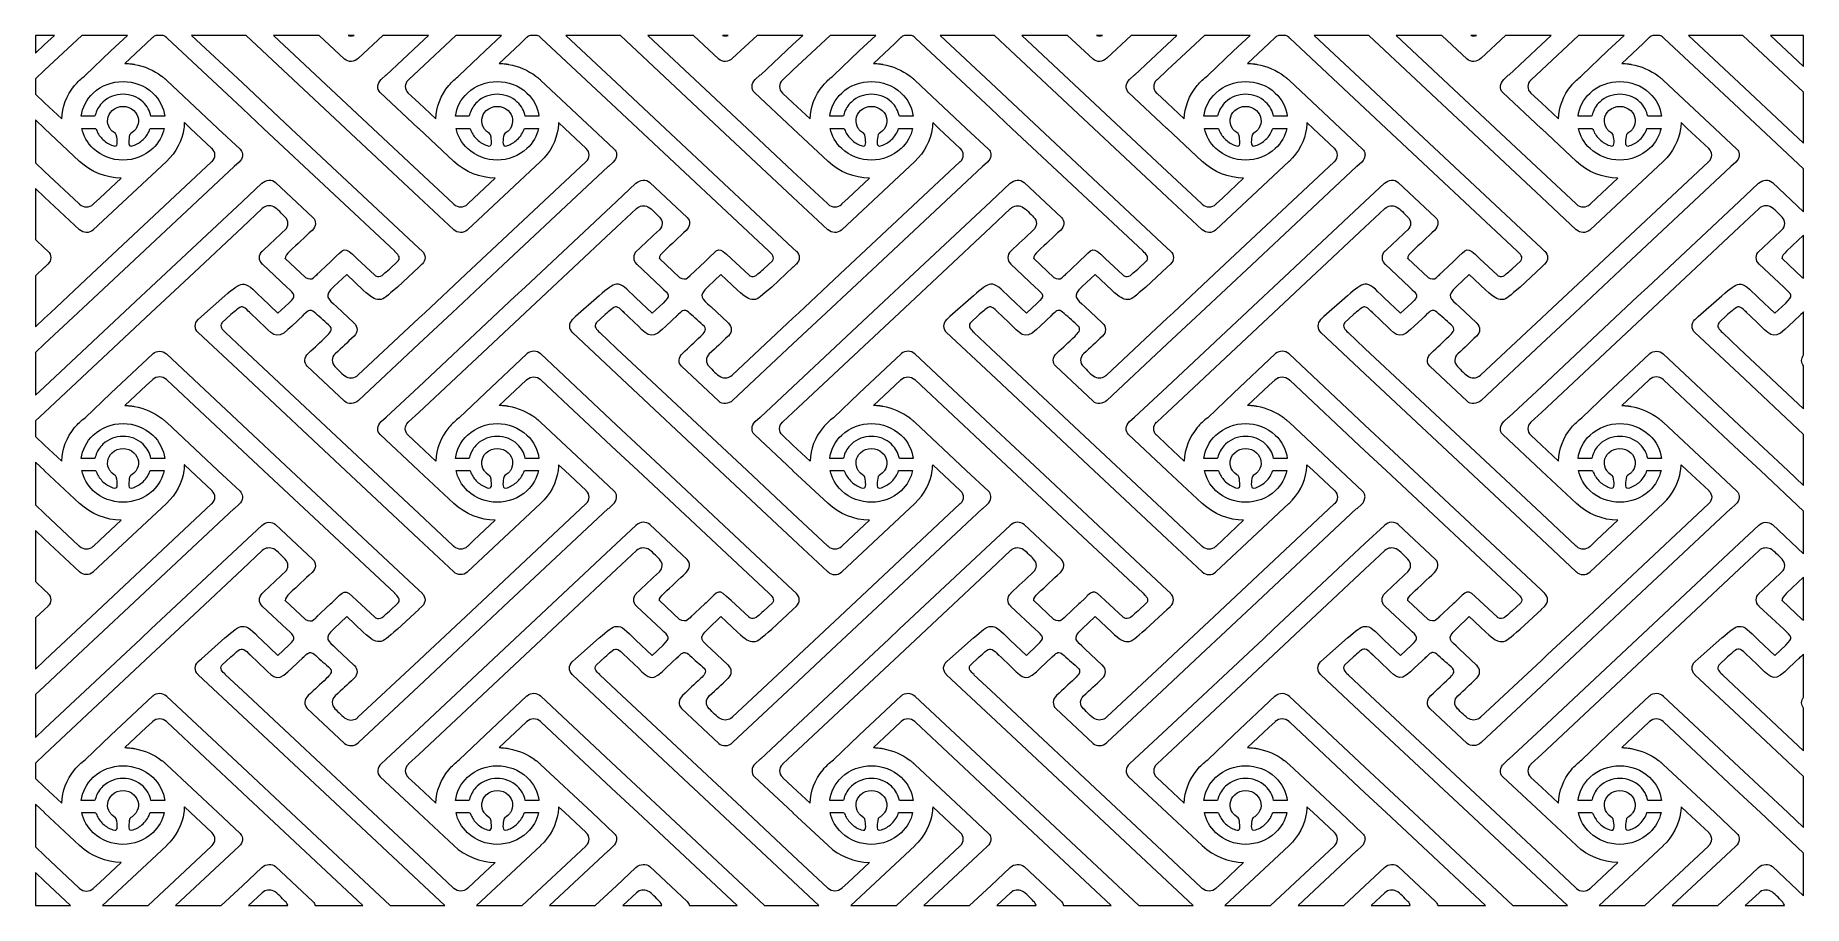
# Model space of a CAD drawing. Header units: millimetres. Extents: x -1200 to 1200, y -590 to 590.
import ezdxf

# ---------------------------------------------------------------- set-up
doc = ezdxf.new("R2010")
doc.units = ezdxf.units.MM
doc.header["$MEASUREMENT"] = 0
doc.layers.add('Layer 1', color=7, linetype='Continuous')

msp = doc.modelspace()

# ---------------------------------------------------------------- linework, layer by layer
at = {"layer": 'Layer 1', "color": 250, "lineweight": 20}
for points, knots in [([(-1200.05, 565.8325), (-1200.05, 565.8325), (-1200.05, 589.9734), (-1200.05, 589.9734), (-1200.05, 589.9734), (-1174.2444, 589.9734), (-1174.2444, 589.9734), (-1174.2444, 589.9734), (-1187.5739, 577.5039), (-1187.5739, 577.5039), (-1187.5739, 577.5039), (-1200.05, 565.8325), (-1200.05, 565.8325)], [0, 0, 0, 0, 0.25, 0.25, 0.25, 0.5, 0.5, 0.5, 0.75, 0.75, 0.75, 1, 1, 1, 1]), ([(-1200.05, 510.0704), (-1200.05, 510.0704), (-1200.05, 531.0431), (-1200.05, 531.0431), (-1200.05, 531.0431), (-1187.5739, 542.7109), (-1187.5739, 542.7109), (-1187.5739, 542.7109), (-1187.5739, 542.7109), (-1187.5739, 542.7109), (-1187.5739, 542.7109), (-1137.0518, 589.9734), (-1137.0518, 589.9734), (-1137.0518, 589.9734), (-1075.067, 589.9734), (-1075.067, 589.9734), (-1075.067, 589.9734), (-1097.5889, 568.9045), (-1097.5889, 568.9045), (-1097.5889, 568.9045), (-1132.5261, 535.4444), (-1132.5261, 535.4444), (-1132.5261, 535.4444), (-1132.5261, 535.4408), (-1132.5261, 535.4408), (-1137.8022, 531.5492), (-1142.5871, 527.066), (-1146.728, 522.1159), (-1157.909, 508.7554), (-1163.7681, 492.7612), (-1164.3128, 476.6388), (-1164.3128, 476.6388), (-1187.5739, 498.3991), (-1187.5739, 498.3991), (-1187.5739, 498.3991), (-1187.5739, 498.3955), (-1187.5739, 498.3955), (-1187.5739, 498.3955), (-1200.05, 510.0704), (-1200.05, 510.0704)], [0, 0, 0, 0, 0.076923077, 0.076923077, 0.076923077, 0.153846154, 0.153846154, 0.153846154, 0.230769231, 0.230769231, 0.230769231, 0.307692308, 0.307692308, 0.307692308, 0.384615385, 0.384615385, 0.384615385, 0.461538462, 0.461538462, 0.461538462, 0.538461538, 0.538461538, 0.538461538, 0.615384615, 0.615384615, 0.615384615, 0.692307692, 0.692307692, 0.692307692, 0.769230769, 0.769230769, 0.769230769, 0.846153846, 0.846153846, 0.846153846, 0.923076923, 0.923076923, 0.923076923, 1, 1, 1, 1]), ([(-1200.05, 101.9272), (-1200.05, 101.9272), (-1200.05, 159.9132), (-1200.05, 159.9132), (-1200.05, 159.9132), (-1187.5739, 171.5845), (-1187.5739, 171.5845), (-1187.5739, 171.5845), (-1142.3433, 213.897), (-1142.3433, 213.897), (-1142.3433, 213.897), (-1142.3433, 213.897), (-1142.3433, 213.897), (-1142.3433, 213.897), (-1072.8499, 278.9071), (-1072.8499, 278.9071), (-1072.8499, 278.9071), (-1072.8499, 278.9071), (-1072.8499, 278.9071), (-1072.8499, 278.9071), (-930.3887, 412.1775), (-930.3887, 412.1775), (-930.3887, 412.1775), (-930.1754, 411.9779), (-930.1754, 411.9779), (-930.1754, 411.9779), (-923.5087, 418.2181), (-923.5087, 418.2181), (-920.8725, 420.6842), (-919.3715, 423.7811), (-919.0514, 426.8423), (-918.9639, 427.6584), (-918.9639, 428.4781), (-919.0514, 429.2764), (-919.3144, 431.7176), (-920.3734, 434.0055), (-922.2629, 435.7731), (-922.2629, 435.7731), (-952.3087, 463.877), (-952.3087, 463.877), (-952.3087, 463.877), (-1022.1946, 529.2541), (-1022.1946, 529.2541), (-1022.7011, 529.728), (-1023.2078, 530.1914), (-1023.726, 530.6476), (-1023.726, 530.6476), (-1023.7603, 530.6796), (-1023.7603, 530.6796), (-1024.2516, 531.1215), (-1024.7507, 531.5528), (-1025.2536, 531.9768), (-1025.2536, 531.9768), (-1025.4173, 532.1122), (-1025.4173, 532.1122), (-1025.8745, 532.4972), (-1026.3317, 532.8749), (-1026.7927, 533.2491), (-1026.7927, 533.2491), (-1027.0593, 533.4629), (-1027.0593, 533.4629), (-1027.5012, 533.8121), (-1027.9393, 534.1614), (-1028.3889, 534.4964), (-1028.3889, 534.4964), (-1028.6936, 534.7352), (-1028.6936, 534.7352), (-1039.4288, 542.8712), (-1052.0422, 548.2418), (-1065.5851, 550.7115), (-1065.9584, 550.7792), (-1066.3318, 550.8434), (-1066.7051, 550.904), (-1066.7051, 550.904), (-1067.7146, 551.0572), (-1067.7146, 551.0572), (-1067.7146, 551.0572), (-1068.3698, 551.1534), (-1068.3698, 551.1534), (-1068.8536, 551.2246), (-1069.3375, 551.2924), (-1069.8251, 551.353), (-1069.8251, 551.353), (-1069.905, 551.3636), (-1069.905, 551.3636), (-1071.1355, 551.5205), (-1072.366, 551.6488), (-1073.6003, 551.7522), (-1073.6003, 551.7522), (-1073.6613, 551.7557), (-1073.6613, 551.7557), (-1073.6613, 551.7557), (-1074.6098, 551.8305), (-1074.6098, 551.8305), (-1074.9831, 551.8554), (-1075.3565, 551.884), (-1075.7336, 551.9053), (-1075.7336, 551.9053), (-1076.6098, 551.9517), (-1076.6098, 551.9517), (-1076.6098, 551.9517), (-1077.4823, 551.9944), (-1077.4823, 551.9944), (-1077.4823, 551.9944), (-1078.4384, 552.023), (-1078.4384, 552.023), (-1078.4384, 552.023), (-1049.5089, 579.0897), (-1049.5089, 579.0897), (-1049.5089, 579.0897), (-1041.1164, 586.9371), (-1041.1164, 586.9371), (-1041.1164, 586.9371), (-1041.1087, 586.9335), (-1041.1087, 586.9335), (-1041.0022, 587.0369), (-1040.8993, 587.1403), (-1040.7888, 587.2436), (-1039.4784, 588.4695), (-1037.9584, 589.3748), (-1036.3393, 589.9734), (-1036.3393, 589.9734), (-1026.6554, 589.9734), (-1026.6554, 589.9734), (-1025.0326, 589.3748), (-1023.5049, 588.4695), (-1022.1946, 587.2436), (-1021.8973, 586.9657), (-1021.6192, 586.677), (-1021.3526, 586.3812), (-1021.3526, 586.3812), (-1021.2878, 586.3954), (-1021.2878, 586.3954), (-1021.2878, 586.3954), (-919.0514, 490.7549), (-919.0514, 490.7549), (-919.0514, 490.7549), (-890.32, 463.877), (-890.32, 463.877), (-890.32, 463.877), (-890.32, 463.877), (-890.32, 463.877), (-890.32, 463.877), (-712.3807, 297.4173), (-712.3807, 297.4173), (-712.3807, 297.4173), (-712.4378, 297.3638), (-712.4378, 297.3638), (-707.9465, 293.1622), (-704.0417, 289.2563), (-707.4092, 284.4845), (-707.4092, 284.4845), (-707.5083, 284.3455), (-707.5083, 284.3455), (-707.5083, 284.3455), (-719.573, 273.059), (-719.573, 273.059), (-722.6283, 270.5394), (-725.5007, 268.2159), (-727.2759, 266.5552), (-727.2759, 266.5552), (-727.2797, 266.548), (-727.2797, 266.548), (-733.4283, 259.8838), (-739.154, 264.6663), (-739.3408, 264.8624), (-739.3408, 264.8624), (-763.6607, 287.5884), (-763.6607, 287.5884), (-782.3466, 305.0508), (-779.1427, 301.8862), (-797.6494, 284.5771), (-797.6494, 284.5771), (-797.6494, 284.5771), (-797.6494, 284.5771), (-797.6494, 284.5771), (-799.4513, 282.8985), (-799.4513, 282.8985), (-799.4513, 282.8985), (-818.7275, 264.8552), (-818.7275, 264.8552), (-818.7275, 264.8552), (-818.7656, 264.8624), (-818.7656, 264.8624), (-818.9484, 264.6663), (-813.5274, 270.0797), (-819.3446, 264.2779), (-819.3446, 264.2779), (-819.3713, 264.2529), (-819.3713, 264.2529), (-819.3713, 264.2529), (-822.6247, 261.2095), (-822.6247, 261.2095), (-825.2266, 259), (-829.3675, 259.6664), (-833.497, 261.8973), (-833.497, 261.8973), (-860.8456, 287.4816), (-860.8456, 287.4816), (-860.8456, 287.4816), (-860.8456, 287.0681), (-860.8456, 287.0681), (-861.5733, 290.721), (-858.3048, 293.9426), (-854.6437, 297.3638), (-854.6437, 297.3638), (-854.7009, 297.4173), (-854.7009, 297.4173), (-844.6475, 306.8221), (-834.5981, 316.2304), (-824.5409, 325.6352), (-819.0399, 330.7812), (-818.4762, 338.6821), (-823.2989, 343.1902), (-823.2989, 343.1902), (-873.9619, 390.5847), (-873.9619, 390.5847), (-878.7809, 395.0964), (-887.2228, 394.569), (-892.7238, 389.4193), (-892.7238, 389.4193), (-919.0514, 364.7973), (-919.0514, 364.7973), (-919.0514, 364.7973), (-1043.2193, 248.6437), (-1043.2193, 248.6437), (-1043.2193, 248.6437), (-1043.2117, 248.6437), (-1043.2117, 248.6437), (-1043.2117, 248.6437), (-1056.9641, 235.7785), (-1056.9641, 235.7785), (-1056.9641, 235.7785), (-1187.5739, 113.5986), (-1187.5739, 113.5986), (-1187.5739, 113.5986), (-1200.05, 101.9272), (-1200.05, 101.9272)], [0, 0, 0, 0, 0.012658228, 0.012658228, 0.012658228, 0.025316456, 0.025316456, 0.025316456, 0.037974684, 0.037974684, 0.037974684, 0.050632911, 0.050632911, 0.050632911, 0.063291139, 0.063291139, 0.063291139, 0.075949367, 0.075949367, 0.075949367, 0.088607595, 0.088607595, 0.088607595, 0.101265823, 0.101265823, 0.101265823, 0.113924051, 0.113924051, 0.113924051, 0.126582278, 0.126582278, 0.126582278, 0.139240506, 0.139240506, 0.139240506, 0.151898734, 0.151898734, 0.151898734, 0.164556962, 0.164556962, 0.164556962, 0.17721519, 0.17721519, 0.17721519, 0.189873418, 0.189873418, 0.189873418, 0.202531646, 0.202531646, 0.202531646, 0.215189873, 0.215189873, 0.215189873, 0.227848101, 0.227848101, 0.227848101, 0.240506329, 0.240506329, 0.240506329, 0.253164557, 0.253164557, 0.253164557, 0.265822785, 0.265822785, 0.265822785, 0.278481013, 0.278481013, 0.278481013, 0.291139241, 0.291139241, 0.291139241, 0.303797468, 0.303797468, 0.303797468, 0.316455696, 0.316455696, 0.316455696, 0.329113924, 0.329113924, 0.329113924, 0.341772152, 0.341772152, 0.341772152, 0.35443038, 0.35443038, 0.35443038, 0.367088608, 0.367088608, 0.367088608, 0.379746835, 0.379746835, 0.379746835, 0.392405063, 0.392405063, 0.392405063, 0.405063291, 0.405063291, 0.405063291, 0.417721519, 0.417721519, 0.417721519, 0.430379747, 0.430379747, 0.430379747, 0.443037975, 0.443037975, 0.443037975, 0.455696203, 0.455696203, 0.455696203, 0.46835443, 0.46835443, 0.46835443, 0.481012658, 0.481012658, 0.481012658, 0.493670886, 0.493670886, 0.493670886, 0.506329114, 0.506329114, 0.506329114, 0.518987342, 0.518987342, 0.518987342, 0.53164557, 0.53164557, 0.53164557, 0.544303797, 0.544303797, 0.544303797, 0.556962025, 0.556962025, 0.556962025, 0.569620253, 0.569620253, 0.569620253, 0.582278481, 0.582278481, 0.582278481, 0.594936709, 0.594936709, 0.594936709, 0.607594937, 0.607594937, 0.607594937, 0.620253165, 0.620253165, 0.620253165, 0.632911392, 0.632911392, 0.632911392, 0.64556962, 0.64556962, 0.64556962, 0.658227848, 0.658227848, 0.658227848, 0.670886076, 0.670886076, 0.670886076, 0.683544304, 0.683544304, 0.683544304, 0.696202532, 0.696202532, 0.696202532, 0.708860759, 0.708860759, 0.708860759, 0.721518987, 0.721518987, 0.721518987, 0.734177215, 0.734177215, 0.734177215, 0.746835443, 0.746835443, 0.746835443, 0.759493671, 0.759493671, 0.759493671, 0.772151899, 0.772151899, 0.772151899, 0.784810127, 0.784810127, 0.784810127, 0.797468354, 0.797468354, 0.797468354, 0.810126582, 0.810126582, 0.810126582, 0.82278481, 0.82278481, 0.82278481, 0.835443038, 0.835443038, 0.835443038, 0.848101266, 0.848101266, 0.848101266, 0.860759494, 0.860759494, 0.860759494, 0.873417722, 0.873417722, 0.873417722, 0.886075949, 0.886075949, 0.886075949, 0.898734177, 0.898734177, 0.898734177, 0.911392405, 0.911392405, 0.911392405, 0.924050633, 0.924050633, 0.924050633, 0.936708861, 0.936708861, 0.936708861, 0.949367089, 0.949367089, 0.949367089, 0.962025316, 0.962025316, 0.962025316, 0.974683544, 0.974683544, 0.974683544, 0.987341772, 0.987341772, 0.987341772, 1, 1, 1, 1]), ([(-987.924, 589.9734), (-987.924, 589.9734), (-913.9506, 589.9734), (-913.9506, 589.9734), (-913.9506, 589.9734), (-779.1579, 463.877), (-779.1579, 463.877), (-779.1579, 463.877), (-679.6911, 370.8236), (-679.6911, 370.8236), (-679.6911, 370.8236), (-679.6911, 370.8236), (-679.6911, 370.8236), (-679.6911, 370.8236), (-632.2472, 326.4441), (-632.2472, 326.4441), (-632.2472, 326.4441), (-632.2015, 326.4049), (-632.2015, 326.4049), (-632.2015, 326.4049), (-632.0872, 326.2944), (-632.0872, 326.2944), (-627.0929, 321.6223), (-619.0776, 321.4976), (-613.9158, 325.9132), (-613.9158, 325.9132), (-613.9082, 325.906), (-613.9082, 325.906), (-613.9082, 325.906), (-613.4891, 326.2944), (-613.4891, 326.2944), (-613.4891, 326.2944), (-514.3575, 419.027), (-514.3575, 419.027), (-514.3575, 419.027), (-514.3118, 419.0734), (-514.3118, 419.0734), (-500.8527, 431.6606), (-492.9747, 447.4943), (-490.6585, 463.877), (-490.3042, 466.3609), (-490.0831, 468.8519), (-489.9842, 471.3502), (-489.9842, 471.3502), (-489.9652, 471.6887), (-489.9652, 471.6887), (-489.9652, 471.6887), (-481.6183, 463.877), (-481.6183, 463.877), (-481.6183, 463.877), (-481.6222, 463.877), (-481.6222, 463.877), (-481.6222, 463.877), (-452.5517, 436.6891), (-452.5517, 436.6891), (-452.5517, 436.6891), (-452.5555, 436.6855), (-452.5555, 436.6855), (-452.5555, 436.6855), (-452.3232, 436.4752), (-452.3232, 436.4752), (-447.1879, 431.6677), (-447.1879, 423.8774), (-452.3232, 419.0769), (-452.5402, 418.8738), (-452.7613, 418.6814), (-452.9898, 418.4961), (-452.9898, 418.4961), (-452.9669, 418.471), (-452.9669, 418.471), (-452.9669, 418.471), (-615.9119, 266.0419), (-615.9119, 266.0419), (-615.9119, 266.0419), (-671.6492, 213.897), (-671.6492, 213.897), (-671.6492, 213.897), (-671.6492, 213.897), (-671.6492, 213.897), (-671.6492, 213.897), (-679.6911, 206.3775), (-679.6911, 206.3775), (-679.6911, 206.3775), (-762.1788, 129.2114), (-762.1788, 129.2114), (-762.1788, 129.2114), (-762.1788, 129.2114), (-762.1788, 129.2114), (-762.1788, 129.2114), (-762.2588, 129.1366), (-762.2588, 129.1366), (-766.3693, 125.1736), (-772.7122, 124.4965), (-777.6722, 126.9377), (-783.5466, 129.8243), (-788.7275, 136.5314), (-793.417, 140.8792), (-793.417, 140.8792), (-793.417, 140.8862), (-793.417, 140.8862), (-798.3884, 145.6974), (-798.3351, 153.3737), (-793.2531, 158.1278), (-782.9979, 167.7249), (-777.7332, 172.5218), (-767.5159, 182.2009), (-767.5159, 182.2009), (-767.4816, 182.2401), (-767.4816, 182.2401), (-767.4816, 182.2401), (-767.3827, 182.3292), (-767.3827, 182.3292), (-762.1788, 187.0655), (-762.2512, 194.92), (-767.3827, 199.724), (-767.3827, 199.724), (-767.6036, 199.92), (-767.6036, 199.92), (-767.6036, 199.92), (-767.676, 199.9948), (-767.676, 199.9948), (-767.676, 199.9948), (-791.3522, 222.1435), (-791.3522, 222.1435), (-803.2494, 233.2768), (-809.3141, 235.8925), (-794.9866, 249.2958), (-794.9866, 249.2958), (-777.455, 265.6891), (-777.455, 265.6891), (-777.455, 265.6891), (-754.9293, 244.6167), (-754.9293, 244.6167), (-743.3483, 234.043), (-739.9121, 232.0259), (-733.3406, 231.869), (-725.8893, 231.6909), (-723.1197, 237.229), (-708.4835, 248.6437), (-708.4835, 248.6437), (-679.6911, 275.5785), (-679.6911, 275.5785), (-679.6911, 275.5785), (-679.5121, 275.7425), (-679.5121, 275.7425), (-679.5121, 275.7425), (-675.3521, 279.6341), (-675.3521, 279.6341), (-675.3521, 279.6341), (-675.2797, 279.7054), (-675.2797, 279.7054), (-675.2797, 279.7054), (-675.0625, 279.905), (-675.0625, 279.905), (-669.9311, 284.709), (-669.9311, 292.4993), (-675.0625, 297.2996), (-675.0625, 297.2996), (-675.1616, 297.3853), (-675.1616, 297.3853), (-675.1616, 297.3853), (-675.1997, 297.4245), (-675.1997, 297.4245), (-675.1997, 297.4245), (-679.6911, 301.6261), (-679.6911, 301.6261), (-679.6911, 301.6261), (-679.6911, 301.6261), (-679.6911, 301.6261), (-679.6911, 301.6261), (-853.1313, 463.877), (-853.1313, 463.877), (-853.1313, 463.877), (-853.1313, 463.877), (-853.1313, 463.877), (-853.1313, 463.877), (-919.0514, 525.5443), (-919.0514, 525.5443), (-919.0514, 525.5443), (-919.0514, 525.5443), (-919.0514, 525.5443), (-919.0514, 525.5443), (-987.924, 589.9734), (-987.924, 589.9734)], [0, 0, 0, 0, 0.016393443, 0.016393443, 0.016393443, 0.032786885, 0.032786885, 0.032786885, 0.049180328, 0.049180328, 0.049180328, 0.06557377, 0.06557377, 0.06557377, 0.081967213, 0.081967213, 0.081967213, 0.098360656, 0.098360656, 0.098360656, 0.114754098, 0.114754098, 0.114754098, 0.131147541, 0.131147541, 0.131147541, 0.147540984, 0.147540984, 0.147540984, 0.163934426, 0.163934426, 0.163934426, 0.180327869, 0.180327869, 0.180327869, 0.196721311, 0.196721311, 0.196721311, 0.213114754, 0.213114754, 0.213114754, 0.229508197, 0.229508197, 0.229508197, 0.245901639, 0.245901639, 0.245901639, 0.262295082, 0.262295082, 0.262295082, 0.278688525, 0.278688525, 0.278688525, 0.295081967, 0.295081967, 0.295081967, 0.31147541, 0.31147541, 0.31147541, 0.327868852, 0.327868852, 0.327868852, 0.344262295, 0.344262295, 0.344262295, 0.360655738, 0.360655738, 0.360655738, 0.37704918, 0.37704918, 0.37704918, 0.393442623, 0.393442623, 0.393442623, 0.409836066, 0.409836066, 0.409836066, 0.426229508, 0.426229508, 0.426229508, 0.442622951, 0.442622951, 0.442622951, 0.459016393, 0.459016393, 0.459016393, 0.475409836, 0.475409836, 0.475409836, 0.491803279, 0.491803279, 0.491803279, 0.508196721, 0.508196721, 0.508196721, 0.524590164, 0.524590164, 0.524590164, 0.540983607, 0.540983607, 0.540983607, 0.557377049, 0.557377049, 0.557377049, 0.573770492, 0.573770492, 0.573770492, 0.590163934, 0.590163934, 0.590163934, 0.606557377, 0.606557377, 0.606557377, 0.62295082, 0.62295082, 0.62295082, 0.639344262, 0.639344262, 0.639344262, 0.655737705, 0.655737705, 0.655737705, 0.672131148, 0.672131148, 0.672131148, 0.68852459, 0.68852459, 0.68852459, 0.704918033, 0.704918033, 0.704918033, 0.721311475, 0.721311475, 0.721311475, 0.737704918, 0.737704918, 0.737704918, 0.754098361, 0.754098361, 0.754098361, 0.770491803, 0.770491803, 0.770491803, 0.786885246, 0.786885246, 0.786885246, 0.803278689, 0.803278689, 0.803278689, 0.819672131, 0.819672131, 0.819672131, 0.836065574, 0.836065574, 0.836065574, 0.852459016, 0.852459016, 0.852459016, 0.868852459, 0.868852459, 0.868852459, 0.885245902, 0.885245902, 0.885245902, 0.901639344, 0.901639344, 0.901639344, 0.918032787, 0.918032787, 0.918032787, 0.93442623, 0.93442623, 0.93442623, 0.950819672, 0.950819672, 0.950819672, 0.967213115, 0.967213115, 0.967213115, 0.983606557, 0.983606557, 0.983606557, 1, 1, 1, 1]), ([(-528.4603, 589.9734), (-528.4603, 589.9734), (-518.7728, 589.9734), (-518.7728, 589.9734), (-517.1499, 589.3748), (-515.6223, 588.4695), (-514.3118, 587.2436), (-514.0147, 586.9657), (-513.7328, 586.677), (-513.4736, 586.3812), (-513.4736, 586.3812), (-513.4014, 586.3954), (-513.4014, 586.3954), (-513.4014, 586.3954), (-411.1688, 490.7549), (-411.1688, 490.7549), (-411.1688, 490.7549), (-382.4373, 463.877), (-382.4373, 463.877), (-382.4373, 463.877), (-382.4411, 463.877), (-382.4411, 463.877), (-382.4411, 463.877), (-204.4979, 297.4173), (-204.4979, 297.4173), (-204.4979, 297.4173), (-204.5551, 297.3638), (-204.5551, 297.3638), (-200.0637, 293.1622), (-196.1551, 289.2563), (-199.5265, 284.4845), (-199.5265, 284.4845), (-199.6255, 284.3455), (-199.6255, 284.3455), (-199.6255, 284.3455), (-211.6866, 273.059), (-211.6866, 273.059), (-214.7418, 270.5394), (-217.6179, 268.2159), (-219.3895, 266.5552), (-219.3895, 266.5552), (-219.3971, 266.548), (-219.3971, 266.548), (-225.5419, 259.8838), (-231.2676, 264.6663), (-231.4542, 264.8624), (-231.4542, 264.8624), (-255.7743, 287.5884), (-255.7743, 287.5884), (-274.46, 305.0508), (-271.2562, 301.8862), (-289.7666, 284.5771), (-289.7666, 284.5771), (-289.7666, 284.5771), (-289.7666, 284.5771), (-289.7666, 284.5771), (-291.561, 282.8985), (-291.561, 282.8985), (-291.561, 282.8985), (-310.8447, 264.8552), (-310.8447, 264.8552), (-310.8447, 264.8552), (-310.879, 264.8624), (-310.879, 264.8624), (-311.0696, 264.6663), (-305.6448, 270.0797), (-311.462, 264.2779), (-311.462, 264.2779), (-311.4887, 264.2529), (-311.4887, 264.2529), (-311.4887, 264.2529), (-314.7419, 261.2095), (-314.7419, 261.2095), (-317.34, 259), (-321.4849, 259.6664), (-325.6144, 261.8973), (-325.6144, 261.8973), (-352.963, 287.4816), (-352.963, 287.4816), (-352.963, 287.4816), (-352.963, 287.0681), (-352.963, 287.0681), (-353.6868, 290.721), (-350.422, 293.9426), (-346.7611, 297.3638), (-346.7611, 297.3638), (-346.8221, 297.4173), (-346.8221, 297.4173), (-336.7649, 306.8221), (-326.7077, 316.2304), (-316.6581, 325.6352), (-311.1534, 330.7812), (-310.5934, 338.6821), (-315.4085, 343.1902), (-315.4085, 343.1902), (-366.0753, 390.5847), (-366.0753, 390.5847), (-370.8944, 395.0964), (-379.3402, 394.569), (-384.845, 389.4193), (-384.845, 389.4193), (-411.1688, 364.7973), (-411.1688, 364.7973), (-411.1688, 364.7973), (-535.3365, 248.6437), (-535.3365, 248.6437), (-535.3365, 248.6437), (-535.3289, 248.6437), (-535.3289, 248.6437), (-535.3289, 248.6437), (-549.0814, 235.7785), (-549.0814, 235.7785), (-549.0814, 235.7785), (-679.6911, 113.5986), (-679.6911, 113.5986), (-679.6911, 113.5986), (-723.8931, 72.2483), (-723.8931, 72.2483), (-723.8931, 72.2483), (-724.1025, 72.4478), (-724.1025, 72.4478), (-724.1025, 72.4478), (-730.7769, 66.2006), (-730.7769, 66.2006), (-736.2741, 61.0581), (-736.8378, 53.1572), (-732.0188, 48.6527), (-732.0188, 48.6527), (-679.9806, -0.0284), (-679.9806, -0.0284), (-679.9806, -0.0284), (-679.6911, -0.3027), (-679.6911, -0.3027), (-679.6911, -0.3027), (-632.091, -44.8319), (-632.091, -44.8319), (-616.4986, -59.4113), (-596.2701, -67.002), (-575.8433, -67.6008), (-575.8433, -67.6008), (-604.7766, -94.6676), (-604.7766, -94.6676), (-604.7766, -94.6676), (-613.1654, -102.5149), (-613.1654, -102.5149), (-613.1654, -102.5149), (-613.1768, -102.5078), (-613.1768, -102.5078), (-613.2757, -102.6147), (-613.3786, -102.7216), (-613.4891, -102.8215), (-618.6281, -107.6253), (-626.9558, -107.6253), (-632.0872, -102.8215), (-632.3843, -102.5435), (-632.6663, -102.2547), (-632.9291, -101.959), (-632.9291, -101.959), (-632.9939, -101.9733), (-632.9939, -101.9733), (-632.9939, -101.9733), (-679.6911, -58.2923), (-679.6911, -58.2923), (-679.6911, -58.2923), (-741.9693, -0.0284), (-741.9693, -0.0284), (-741.9693, -0.0284), (-741.9693, -0.0284), (-741.9693, -0.0284), (-741.9693, -0.0284), (-919.0514, 165.6295), (-919.0514, 165.6295), (-919.0514, 165.6295), (-941.8972, 187.0049), (-941.8972, 187.0049), (-941.8972, 187.0049), (-941.8439, 187.0584), (-941.8439, 187.0584), (-946.3353, 191.26), (-950.2401, 195.1624), (-946.8725, 199.9342), (-946.8725, 199.9342), (-946.7734, 200.0768), (-946.7734, 200.0768), (-946.7734, 200.0768), (-934.7087, 211.3632), (-934.7087, 211.3632), (-931.6535, 213.8828), (-928.7772, 216.2063), (-927.0058, 217.8635), (-927.0058, 217.8635), (-926.9982, 217.8706), (-926.9982, 217.8706), (-923.6838, 220.9746), (-921.2687, 222.0509), (-919.0514, 221.7444), (-916.4953, 221.388), (-914.1829, 219.1927), (-911.0324, 216.1137), (-905.1467, 210.3724), (-910.6362, 215.7324), (-910.4496, 215.5328), (-910.4496, 215.5328), (-910.4153, 215.5364), (-910.4153, 215.5364), (-910.4153, 215.5364), (-895.2115, 201.3205), (-895.2115, 201.3205), (-878.5638, 185.7433), (-874.0572, 175.3194), (-857.2, 191.089), (-857.2, 191.089), (-852.1447, 195.8216), (-852.1447, 195.8216), (-852.1447, 195.8216), (-852.1447, 195.8216), (-852.1447, 195.8216), (-852.1447, 195.8216), (-836.1903, 210.7467), (-836.1903, 210.7467), (-836.1903, 210.7467), (-836.1524, 210.7395), (-836.1524, 210.7395), (-835.9656, 210.9392), (-841.3866, 205.5221), (-835.5733, 211.3204), (-835.5733, 211.3204), (-835.5466, 211.3489), (-835.5466, 211.3489), (-835.5466, 211.3489), (-835.5466, 211.3489), (-835.5466, 211.3489), (-835.5466, 211.3489), (-832.2933, 214.3888), (-832.2933, 214.3888), (-832.2933, 214.3888), (-832.2933, 214.3888), (-832.2933, 214.3888), (-828.3199, 217.7708), (-825.2342, 218.4515), (-819.6038, 213.0774), (-819.6038, 213.0774), (-819.6, 213.0702), (-819.6, 213.0702), (-813.1503, 207.0404), (-806.3046, 201.3384), (-799.8322, 195.2871), (-799.8322, 195.2871), (-799.7293, 195.1409), (-799.7293, 195.1409), (-796.3465, 190.3798), (-800.2665, 186.4668), (-804.7617, 182.2651), (-804.7617, 182.2651), (-804.7046, 182.2081), (-804.7046, 182.2081), (-814.7618, 172.8033), (-819.6874, 168.1954), (-829.7408, 158.7871), (-835.2457, 153.641), (-835.8056, 145.7401), (-830.9828, 141.232), (-830.9828, 141.232), (-780.3198, 93.8375), (-780.3198, 93.8375), (-775.5009, 89.3294), (-767.0551, 89.8533), (-761.5541, 95.0029), (-761.5541, 95.0029), (-679.6911, 171.5845), (-679.6911, 171.5845), (-679.6911, 171.5845), (-634.4605, 213.897), (-634.4605, 213.897), (-634.4605, 213.897), (-634.4567, 213.897), (-634.4567, 213.897), (-634.4567, 213.897), (-564.9633, 278.9071), (-564.9633, 278.9071), (-564.9633, 278.9071), (-564.9671, 278.9071), (-564.9671, 278.9071), (-564.9671, 278.9071), (-422.5059, 412.1775), (-422.5059, 412.1775), (-422.5059, 412.1775), (-422.2926, 411.9779), (-422.2926, 411.9779), (-422.2926, 411.9779), (-415.6259, 418.2181), (-415.6259, 418.2181), (-412.9821, 420.6842), (-411.4888, 423.7811), (-411.1688, 426.8423), (-411.0849, 427.6584), (-411.0849, 428.4781), (-411.1688, 429.2764), (-411.4316, 431.7176), (-412.4944, 434.0055), (-414.3803, 435.7731), (-414.3803, 435.7731), (-444.4259, 463.877), (-444.4259, 463.877), (-444.4259, 463.877), (-514.3118, 529.2541), (-514.3118, 529.2541), (-514.8147, 529.728), (-515.3252, 530.1914), (-515.8394, 530.6476), (-515.8394, 530.6476), (-515.8813, 530.6796), (-515.8813, 530.6796), (-516.369, 531.1215), (-516.8679, 531.5528), (-517.3708, 531.9768), (-517.3708, 531.9768), (-517.5347, 532.1122), (-517.5347, 532.1122), (-517.9881, 532.4972), (-518.4489, 532.8749), (-518.9099, 533.2491), (-518.9099, 533.2491), (-519.1803, 533.4629), (-519.1803, 533.4629), (-519.6184, 533.8121), (-520.0603, 534.1614), (-520.5023, 534.4964), (-520.5023, 534.4964), (-520.807, 534.7352), (-520.807, 534.7352), (-531.5499, 542.8712), (-544.1556, 548.2418), (-557.6985, 550.7115), (-558.0757, 550.7792), (-558.4452, 550.8434), (-558.8185, 550.904), (-558.8185, 550.904), (-559.8281, 551.0572), (-559.8281, 551.0572), (-559.8281, 551.0572), (-560.4833, 551.1534), (-560.4833, 551.1534), (-560.9672, 551.2246), (-561.4585, 551.2924), (-561.9385, 551.353), (-561.9385, 551.353), (-562.0186, 551.3636), (-562.0186, 551.3636), (-563.2491, 551.5205), (-564.4832, 551.6488), (-565.7137, 551.7522), (-565.7137, 551.7522), (-565.7747, 551.7557), (-565.7747, 551.7557), (-565.7747, 551.7557), (-566.731, 551.8305), (-566.731, 551.8305), (-567.1043, 551.8554), (-567.4738, 551.884), (-567.8472, 551.9053), (-567.8472, 551.9053), (-568.7309, 551.9517), (-568.7309, 551.9517), (-568.7309, 551.9517), (-569.5995, 551.9944), (-569.5995, 551.9944), (-569.5995, 551.9944), (-570.5558, 552.023), (-570.5558, 552.023), (-570.5558, 552.023), (-541.6261, 579.0897), (-541.6261, 579.0897), (-541.6261, 579.0897), (-533.2338, 586.9371), (-533.2338, 586.9371), (-533.2338, 586.9371), (-533.2261, 586.9335), (-533.2261, 586.9335), (-533.1194, 587.0369), (-533.0165, 587.1403), (-532.91, 587.2436), (-531.5994, 588.4695), (-530.0794, 589.3748), (-528.4603, 589.9734)], [0, 0, 0, 0, 0.0078125, 0.0078125, 0.0078125, 0.015625, 0.015625, 0.015625, 0.0234375, 0.0234375, 0.0234375, 0.03125, 0.03125, 0.03125, 0.0390625, 0.0390625, 0.0390625, 0.046875, 0.046875, 0.046875, 0.0546875, 0.0546875, 0.0546875, 0.0625, 0.0625, 0.0625, 0.0703125, 0.0703125, 0.0703125, 0.078125, 0.078125, 0.078125, 0.0859375, 0.0859375, 0.0859375, 0.09375, 0.09375, 0.09375, 0.1015625, 0.1015625, 0.1015625, 0.109375, 0.109375, 0.109375, 0.1171875, 0.1171875, 0.1171875, 0.125, 0.125, 0.125, 0.1328125, 0.1328125, 0.1328125, 0.140625, 0.140625, 0.140625, 0.1484375, 0.1484375, 0.1484375, 0.15625, 0.15625, 0.15625, 0.1640625, 0.1640625, 0.1640625, 0.171875, 0.171875, 0.171875, 0.1796875, 0.1796875, 0.1796875, 0.1875, 0.1875, 0.1875, 0.1953125, 0.1953125, 0.1953125, 0.203125, 0.203125, 0.203125, 0.2109375, 0.2109375, 0.2109375, 0.21875, 0.21875, 0.21875, 0.2265625, 0.2265625, 0.2265625, 0.234375, 0.234375, 0.234375, 0.2421875, 0.2421875, 0.2421875, 0.25, 0.25, 0.25, 0.2578125, 0.2578125, 0.2578125, 0.265625, 0.265625, 0.265625, 0.2734375, 0.2734375, 0.2734375, 0.28125, 0.28125, 0.28125, 0.2890625, 0.2890625, 0.2890625, 0.296875, 0.296875, 0.296875, 0.3046875, 0.3046875, 0.3046875, 0.3125, 0.3125, 0.3125, 0.3203125, 0.3203125, 0.3203125, 0.328125, 0.328125, 0.328125, 0.3359375, 0.3359375, 0.3359375, 0.34375, 0.34375, 0.34375, 0.3515625, 0.3515625, 0.3515625, 0.359375, 0.359375, 0.359375, 0.3671875, 0.3671875, 0.3671875, 0.375, 0.375, 0.375, 0.3828125, 0.3828125, 0.3828125, 0.390625, 0.390625, 0.390625, 0.3984375, 0.3984375, 0.3984375, 0.40625, 0.40625, 0.40625, 0.4140625, 0.4140625, 0.4140625, 0.421875, 0.421875, 0.421875, 0.4296875, 0.4296875, 0.4296875, 0.4375, 0.4375, 0.4375, 0.4453125, 0.4453125, 0.4453125, 0.453125, 0.453125, 0.453125, 0.4609375, 0.4609375, 0.4609375, 0.46875, 0.46875, 0.46875, 0.4765625, 0.4765625, 0.4765625, 0.484375, 0.484375, 0.484375, 0.4921875, 0.4921875, 0.4921875, 0.5, 0.5, 0.5, 0.5078125, 0.5078125, 0.5078125, 0.515625, 0.515625, 0.515625, 0.5234375, 0.5234375, 0.5234375, 0.53125, 0.53125, 0.53125, 0.5390625, 0.5390625, 0.5390625, 0.546875, 0.546875, 0.546875, 0.5546875, 0.5546875, 0.5546875, 0.5625, 0.5625, 0.5625, 0.5703125, 0.5703125, 0.5703125, 0.578125, 0.578125, 0.578125, 0.5859375, 0.5859375, 0.5859375, 0.59375, 0.59375, 0.59375, 0.6015625, 0.6015625, 0.6015625, 0.609375, 0.609375, 0.609375, 0.6171875, 0.6171875, 0.6171875, 0.625, 0.625, 0.625, 0.6328125, 0.6328125, 0.6328125, 0.640625, 0.640625, 0.640625, 0.6484375, 0.6484375, 0.6484375, 0.65625, 0.65625, 0.65625, 0.6640625, 0.6640625, 0.6640625, 0.671875, 0.671875, 0.671875, 0.6796875, 0.6796875, 0.6796875, 0.6875, 0.6875, 0.6875, 0.6953125, 0.6953125, 0.6953125, 0.703125, 0.703125, 0.703125, 0.7109375, 0.7109375, 0.7109375, 0.71875, 0.71875, 0.71875, 0.7265625, 0.7265625, 0.7265625, 0.734375, 0.734375, 0.734375, 0.7421875, 0.7421875, 0.7421875, 0.75, 0.75, 0.75, 0.7578125, 0.7578125, 0.7578125, 0.765625, 0.765625, 0.765625, 0.7734375, 0.7734375, 0.7734375, 0.78125, 0.78125, 0.78125, 0.7890625, 0.7890625, 0.7890625, 0.796875, 0.796875, 0.796875, 0.8046875, 0.8046875, 0.8046875, 0.8125, 0.8125, 0.8125, 0.8203125, 0.8203125, 0.8203125, 0.828125, 0.828125, 0.828125, 0.8359375, 0.8359375, 0.8359375, 0.84375, 0.84375, 0.84375, 0.8515625, 0.8515625, 0.8515625, 0.859375, 0.859375, 0.859375, 0.8671875, 0.8671875, 0.8671875, 0.875, 0.875, 0.875, 0.8828125, 0.8828125, 0.8828125, 0.890625, 0.890625, 0.890625, 0.8984375, 0.8984375, 0.8984375, 0.90625, 0.90625, 0.90625, 0.9140625, 0.9140625, 0.9140625, 0.921875, 0.921875, 0.921875, 0.9296875, 0.9296875, 0.9296875, 0.9375, 0.9375, 0.9375, 0.9453125, 0.9453125, 0.9453125, 0.953125, 0.953125, 0.953125, 0.9609375, 0.9609375, 0.9609375, 0.96875, 0.96875, 0.96875, 0.9765625, 0.9765625, 0.9765625, 0.984375, 0.984375, 0.984375, 0.9921875, 0.9921875, 0.9921875, 1, 1, 1, 1]), ([(-876.7619, 589.9734), (-876.7619, 589.9734), (-814.7694, 589.9734), (-814.7694, 589.9734), (-814.7694, 589.9734), (-780.3198, 557.7428), (-780.3198, 557.7428), (-775.5009, 553.2347), (-767.0551, 553.7621), (-761.5541, 558.9082), (-761.5541, 558.9082), (-728.3463, 589.9734), (-728.3463, 589.9734), (-728.3463, 589.9734), (-666.3616, 589.9734), (-666.3616, 589.9734), (-666.3616, 589.9734), (-679.6911, 577.5039), (-679.6911, 577.5039), (-679.6911, 577.5039), (-723.8931, 536.1536), (-723.8931, 536.1536), (-723.8931, 536.1536), (-724.1025, 536.3531), (-724.1025, 536.3531), (-724.1025, 536.3531), (-730.7769, 530.113), (-730.7769, 530.113), (-736.2741, 524.9669), (-736.8378, 517.066), (-732.0188, 512.5579), (-732.0188, 512.5579), (-679.9806, 463.877), (-679.9806, 463.877), (-679.9806, 463.877), (-679.6911, 463.6026), (-679.6911, 463.6026), (-679.6911, 463.6026), (-632.091, 419.0734), (-632.091, 419.0734), (-616.4986, 404.494), (-596.2701, 396.9104), (-575.8433, 396.3045), (-575.8433, 396.3045), (-604.7766, 369.2413), (-604.7766, 369.2413), (-604.7766, 369.2413), (-613.1654, 361.394), (-613.1654, 361.394), (-613.1654, 361.394), (-613.1768, 361.394), (-613.1768, 361.394), (-613.2757, 361.2906), (-613.3786, 361.1908), (-613.4891, 361.0874), (-618.6281, 356.2835), (-626.9558, 356.2835), (-632.0872, 361.0874), (-632.3843, 361.3654), (-632.6663, 361.6541), (-632.9291, 361.9498), (-632.9291, 361.9498), (-632.9939, 361.9355), (-632.9939, 361.9355), (-632.9939, 361.9355), (-679.6911, 405.6166), (-679.6911, 405.6166), (-679.6911, 405.6166), (-741.9693, 463.877), (-741.9693, 463.877), (-741.9693, 463.877), (-741.9693, 463.877), (-741.9693, 463.877), (-741.9693, 463.877), (-876.7619, 589.9734), (-876.7619, 589.9734)], [0, 0, 0, 0, 0.04, 0.04, 0.04, 0.08, 0.08, 0.08, 0.12, 0.12, 0.12, 0.16, 0.16, 0.16, 0.2, 0.2, 0.2, 0.24, 0.24, 0.24, 0.28, 0.28, 0.28, 0.32, 0.32, 0.32, 0.36, 0.36, 0.36, 0.4, 0.4, 0.4, 0.44, 0.44, 0.44, 0.48, 0.48, 0.48, 0.52, 0.52, 0.52, 0.56, 0.56, 0.56, 0.6, 0.6, 0.6, 0.64, 0.64, 0.64, 0.68, 0.68, 0.68, 0.72, 0.72, 0.72, 0.76, 0.76, 0.76, 0.8, 0.8, 0.8, 0.84, 0.84, 0.84, 0.88, 0.88, 0.88, 0.92, 0.92, 0.92, 0.96, 0.96, 0.96, 1, 1, 1, 1]), ([(-775.4551, 589.9734), (-775.4551, 589.9734), (-767.5769, 589.9734), (-767.5769, 589.9734), (-770.1294, 589.2215), (-772.895, 589.2286), (-775.4551, 589.9734)], [0, 0, 0, 0, 0.5, 0.5, 0.5, 1, 1, 1, 1]), ([(-629.1653, 589.9734), (-629.1653, 589.9734), (-567.1842, 589.9734), (-567.1842, 589.9734), (-567.1842, 589.9734), (-589.7062, 568.9045), (-589.7062, 568.9045), (-589.7062, 568.9045), (-624.6358, 535.4444), (-624.6358, 535.4444), (-624.6358, 535.4444), (-624.6358, 535.4408), (-624.6358, 535.4408), (-629.9234, 531.5492), (-634.7005, 527.066), (-638.8454, 522.1159), (-650.0226, 508.7554), (-655.8853, 492.7612), (-656.4301, 476.6388), (-656.4301, 476.6388), (-679.6911, 498.3991), (-679.6911, 498.3991), (-679.6911, 498.3991), (-679.6911, 498.3955), (-679.6911, 498.3955), (-679.6911, 498.3955), (-693.8435, 511.642), (-693.8435, 511.642), (-693.8435, 511.642), (-693.8435, 511.642), (-693.8435, 511.642), (-693.8435, 511.642), (-694.0759, 511.8558), (-694.0759, 511.8558), (-699.2111, 516.6598), (-699.2111, 524.4466), (-694.0759, 529.2505), (-693.8587, 529.4537), (-693.6378, 529.6497), (-693.4091, 529.835), (-693.4091, 529.835), (-693.432, 529.8599), (-693.432, 529.8599), (-693.432, 529.8599), (-679.6911, 542.7109), (-679.6911, 542.7109), (-679.6911, 542.7109), (-679.6911, 542.7109), (-679.6911, 542.7109), (-679.6911, 542.7109), (-629.1653, 589.9734), (-629.1653, 589.9734)], [0, 0, 0, 0, 0.058823529, 0.058823529, 0.058823529, 0.117647059, 0.117647059, 0.117647059, 0.176470588, 0.176470588, 0.176470588, 0.235294118, 0.235294118, 0.235294118, 0.294117647, 0.294117647, 0.294117647, 0.352941176, 0.352941176, 0.352941176, 0.411764706, 0.411764706, 0.411764706, 0.470588235, 0.470588235, 0.470588235, 0.529411765, 0.529411765, 0.529411765, 0.588235294, 0.588235294, 0.588235294, 0.647058824, 0.647058824, 0.647058824, 0.705882353, 0.705882353, 0.705882353, 0.764705882, 0.764705882, 0.764705882, 0.823529412, 0.823529412, 0.823529412, 0.882352941, 0.882352941, 0.882352941, 0.941176471, 0.941176471, 0.941176471, 1, 1, 1, 1]), ([(-480.0412, 589.9734), (-480.0412, 589.9734), (-406.0678, 589.9734), (-406.0678, 589.9734), (-406.0678, 589.9734), (-271.2789, 463.877), (-271.2789, 463.877), (-271.2789, 463.877), (-171.8084, 370.8236), (-171.8084, 370.8236), (-171.8084, 370.8236), (-171.8084, 370.8236), (-171.8084, 370.8236), (-171.8084, 370.8236), (-124.3645, 326.4441), (-124.3645, 326.4441), (-124.3645, 326.4441), (-124.3187, 326.4049), (-124.3187, 326.4049), (-124.3187, 326.4049), (-124.2046, 326.2944), (-124.2046, 326.2944), (-119.2103, 321.6223), (-111.195, 321.4976), (-106.033, 325.9132), (-106.033, 325.9132), (-106.0216, 325.906), (-106.0216, 325.906), (-106.0216, 325.906), (-105.6064, 326.2944), (-105.6064, 326.2944), (-105.6064, 326.2944), (-6.4747, 419.027), (-6.4747, 419.027), (-6.4747, 419.027), (-6.4253, 419.0734), (-6.4253, 419.0734), (7.0299, 431.6606), (14.9081, 447.4943), (17.2281, 463.877), (17.5786, 466.3609), (17.8071, 468.8519), (17.9024, 471.3502), (17.9024, 471.3502), (17.9138, 471.6887), (17.9138, 471.6887), (17.9138, 471.6887), (26.2643, 463.877), (26.2643, 463.877), (26.2643, 463.877), (26.2643, 463.877), (26.2643, 463.877), (26.2643, 463.877), (55.3271, 436.6891), (55.3271, 436.6891), (55.3271, 436.6891), (55.3271, 436.6855), (55.3271, 436.6855), (55.3271, 436.6855), (55.5596, 436.4752), (55.5596, 436.4752), (60.6948, 431.6677), (60.6948, 423.8774), (55.5596, 419.0769), (55.3424, 418.8738), (55.1215, 418.6814), (54.893, 418.4961), (54.893, 418.4961), (54.9159, 418.471), (54.9159, 418.471), (54.9159, 418.471), (-108.0331, 266.0419), (-108.0331, 266.0419), (-108.0331, 266.0419), (-163.7703, 213.897), (-163.7703, 213.897), (-163.7703, 213.897), (-163.7703, 213.897), (-163.7703, 213.897), (-163.7703, 213.897), (-171.8084, 206.3775), (-171.8084, 206.3775), (-171.8084, 206.3775), (-254.2924, 129.2114), (-254.2924, 129.2114), (-254.2924, 129.2114), (-254.2962, 129.2114), (-254.2962, 129.2114), (-254.2962, 129.2114), (-254.3799, 129.1366), (-254.3799, 129.1366), (-258.4828, 125.1736), (-264.8294, 124.4965), (-269.7933, 126.9377), (-275.6638, 129.8243), (-280.8372, 136.5314), (-285.5304, 140.8792), (-285.5304, 140.8792), (-285.5304, 140.8862), (-285.5304, 140.8862), (-290.5057, 145.6974), (-290.4523, 153.3737), (-285.3705, 158.1278), (-275.1113, 167.7249), (-269.8504, 172.5218), (-259.6333, 182.2009), (-259.6333, 182.2009), (-259.5952, 182.2401), (-259.5952, 182.2401), (-259.5952, 182.2401), (-259.5037, 182.3292), (-259.5037, 182.3292), (-254.2962, 187.0655), (-254.3686, 194.92), (-259.5037, 199.724), (-259.5037, 199.724), (-259.7134, 199.92), (-259.7134, 199.92), (-259.7134, 199.92), (-259.7932, 199.9948), (-259.7932, 199.9948), (-259.7932, 199.9948), (-283.4658, 222.1435), (-283.4658, 222.1435), (-295.3667, 233.2768), (-301.4277, 235.8925), (-287.1, 249.2958), (-287.1, 249.2958), (-269.5724, 265.6891), (-269.5724, 265.6891), (-269.5724, 265.6891), (-247.0467, 244.6167), (-247.0467, 244.6167), (-235.4619, 234.043), (-232.0371, 232.0259), (-225.458, 231.869), (-218.0027, 231.6909), (-215.2369, 237.229), (-200.5971, 248.6437), (-200.5971, 248.6437), (-171.8084, 275.5785), (-171.8084, 275.5785), (-171.8084, 275.5785), (-171.6293, 275.7425), (-171.6293, 275.7425), (-171.6293, 275.7425), (-167.4693, 279.6341), (-167.4693, 279.6341), (-167.4693, 279.6341), (-167.3931, 279.7054), (-167.3931, 279.7054), (-167.3931, 279.7054), (-167.176, 279.905), (-167.176, 279.905), (-162.0445, 284.709), (-162.0445, 292.4993), (-167.176, 297.2996), (-167.176, 297.2996), (-167.275, 297.3853), (-167.275, 297.3853), (-167.275, 297.3853), (-167.3131, 297.4245), (-167.3131, 297.4245), (-167.3131, 297.4245), (-171.8084, 301.6261), (-171.8084, 301.6261), (-171.8084, 301.6261), (-171.8084, 301.6261), (-171.8084, 301.6261), (-171.8084, 301.6261), (-345.2487, 463.877), (-345.2487, 463.877), (-345.2487, 463.877), (-345.2487, 463.877), (-345.2487, 463.877), (-345.2487, 463.877), (-411.1688, 525.5443), (-411.1688, 525.5443), (-411.1688, 525.5443), (-411.1688, 525.5443), (-411.1688, 525.5443), (-411.1688, 525.5443), (-480.0412, 589.9734), (-480.0412, 589.9734)], [0, 0, 0, 0, 0.016393443, 0.016393443, 0.016393443, 0.032786885, 0.032786885, 0.032786885, 0.049180328, 0.049180328, 0.049180328, 0.06557377, 0.06557377, 0.06557377, 0.081967213, 0.081967213, 0.081967213, 0.098360656, 0.098360656, 0.098360656, 0.114754098, 0.114754098, 0.114754098, 0.131147541, 0.131147541, 0.131147541, 0.147540984, 0.147540984, 0.147540984, 0.163934426, 0.163934426, 0.163934426, 0.180327869, 0.180327869, 0.180327869, 0.196721311, 0.196721311, 0.196721311, 0.213114754, 0.213114754, 0.213114754, 0.229508197, 0.229508197, 0.229508197, 0.245901639, 0.245901639, 0.245901639, 0.262295082, 0.262295082, 0.262295082, 0.278688525, 0.278688525, 0.278688525, 0.295081967, 0.295081967, 0.295081967, 0.31147541, 0.31147541, 0.31147541, 0.327868852, 0.327868852, 0.327868852, 0.344262295, 0.344262295, 0.344262295, 0.360655738, 0.360655738, 0.360655738, 0.37704918, 0.37704918, 0.37704918, 0.393442623, 0.393442623, 0.393442623, 0.409836066, 0.409836066, 0.409836066, 0.426229508, 0.426229508, 0.426229508, 0.442622951, 0.442622951, 0.442622951, 0.459016393, 0.459016393, 0.459016393, 0.475409836, 0.475409836, 0.475409836, 0.491803279, 0.491803279, 0.491803279, 0.508196721, 0.508196721, 0.508196721, 0.524590164, 0.524590164, 0.524590164, 0.540983607, 0.540983607, 0.540983607, 0.557377049, 0.557377049, 0.557377049, 0.573770492, 0.573770492, 0.573770492, 0.590163934, 0.590163934, 0.590163934, 0.606557377, 0.606557377, 0.606557377, 0.62295082, 0.62295082, 0.62295082, 0.639344262, 0.639344262, 0.639344262, 0.655737705, 0.655737705, 0.655737705, 0.672131148, 0.672131148, 0.672131148, 0.68852459, 0.68852459, 0.68852459, 0.704918033, 0.704918033, 0.704918033, 0.721311475, 0.721311475, 0.721311475, 0.737704918, 0.737704918, 0.737704918, 0.754098361, 0.754098361, 0.754098361, 0.770491803, 0.770491803, 0.770491803, 0.786885246, 0.786885246, 0.786885246, 0.803278689, 0.803278689, 0.803278689, 0.819672131, 0.819672131, 0.819672131, 0.836065574, 0.836065574, 0.836065574, 0.852459016, 0.852459016, 0.852459016, 0.868852459, 0.868852459, 0.868852459, 0.885245902, 0.885245902, 0.885245902, 0.901639344, 0.901639344, 0.901639344, 0.918032787, 0.918032787, 0.918032787, 0.93442623, 0.93442623, 0.93442623, 0.950819672, 0.950819672, 0.950819672, 0.967213115, 0.967213115, 0.967213115, 0.983606557, 0.983606557, 0.983606557, 1, 1, 1, 1]), ([(-20.5777, 589.9734), (-20.5777, 589.9734), (-10.89, 589.9734), (-10.89, 589.9734), (-9.271, 589.3748), (-7.7395, 588.4695), (-6.4253, 587.2436), (-6.1319, 586.9657), (-5.85, 586.677), (-5.5872, 586.3812), (-5.5872, 586.3812), (-5.5224, 586.3954), (-5.5224, 586.3954), (-5.5224, 586.3954), (96.714, 490.7549), (96.714, 490.7549), (96.714, 490.7549), (125.4455, 463.877), (125.4455, 463.877), (125.4455, 463.877), (125.4455, 463.877), (125.4455, 463.877), (125.4455, 463.877), (303.3847, 297.4173), (303.3847, 297.4173), (303.3847, 297.4173), (303.3276, 297.3638), (303.3276, 297.3638), (307.8191, 293.1622), (311.7276, 289.2563), (308.3562, 284.4845), (308.3562, 284.4845), (308.2571, 284.3455), (308.2571, 284.3455), (308.2571, 284.3455), (296.1924, 273.059), (296.1924, 273.059), (293.1371, 270.5394), (290.2647, 268.2159), (288.4895, 266.5552), (288.4895, 266.5552), (288.4857, 266.548), (288.4857, 266.548), (282.3409, 259.8838), (276.6152, 264.6663), (276.4247, 264.8624), (276.4247, 264.8624), (252.1085, 287.5884), (252.1085, 287.5884), (233.4189, 305.0508), (236.6265, 301.8862), (218.1198, 284.5771), (218.1198, 284.5771), (218.1198, 284.5771), (218.1198, 284.5771), (218.1198, 284.5771), (216.3179, 282.8985), (216.3179, 282.8985), (216.3179, 282.8985), (197.0379, 264.8552), (197.0379, 264.8552), (197.0379, 264.8552), (196.9998, 264.8624), (196.9998, 264.8624), (196.817, 264.6663), (202.2418, 270.0797), (196.4208, 264.2779), (196.4208, 264.2779), (196.3941, 264.2529), (196.3941, 264.2529), (196.3941, 264.2529), (193.1445, 261.2095), (193.1445, 261.2095), (190.5426, 259), (186.4017, 259.6664), (182.2684, 261.8973), (182.2684, 261.8973), (154.9236, 287.4816), (154.9236, 287.4816), (154.9236, 287.4816), (154.9236, 287.0681), (154.9236, 287.0681), (154.196, 290.721), (157.4683, 293.9426), (161.1217, 297.3638), (161.1217, 297.3638), (161.0683, 297.4173), (161.0683, 297.4173), (171.1141, 306.8221), (181.1713, 316.2304), (191.2245, 325.6352), (196.7255, 330.7812), (197.2894, 338.6821), (192.4703, 343.1902), (192.4703, 343.1902), (141.8073, 390.5847), (141.8073, 390.5847), (136.9883, 395.0964), (128.5426, 394.569), (123.0416, 389.4193), (123.0416, 389.4193), (96.714, 364.7973), (96.714, 364.7973), (96.714, 364.7973), (-27.4501, 248.6437), (-27.4501, 248.6437), (-27.4501, 248.6437), (-27.4463, 248.6437), (-27.4463, 248.6437), (-27.4463, 248.6437), (-41.1948, 235.7785), (-41.1948, 235.7785), (-41.1948, 235.7785), (-171.8084, 113.5986), (-171.8084, 113.5986), (-171.8084, 113.5986), (-216.0103, 72.2483), (-216.0103, 72.2483), (-216.0103, 72.2483), (-216.2199, 72.4478), (-216.2199, 72.4478), (-216.2199, 72.4478), (-222.8905, 66.2006), (-222.8905, 66.2006), (-228.3913, 61.0581), (-228.9552, 53.1572), (-224.1322, 48.6527), (-224.1322, 48.6527), (-172.0979, -0.0284), (-172.0979, -0.0284), (-172.0979, -0.0284), (-171.8084, -0.3027), (-171.8084, -0.3027), (-171.8084, -0.3027), (-124.2046, -44.8319), (-124.2046, -44.8319), (-108.6159, -59.4113), (-88.3835, -67.002), (-67.9606, -67.6008), (-67.9606, -67.6008), (-96.894, -94.6676), (-96.894, -94.6676), (-96.894, -94.6676), (-105.2788, -102.5149), (-105.2788, -102.5149), (-105.2788, -102.5149), (-105.2864, -102.5078), (-105.2864, -102.5078), (-105.3931, -102.6147), (-105.4996, -102.7216), (-105.6064, -102.8215), (-110.7417, -107.6253), (-119.0692, -107.6253), (-124.2046, -102.8215), (-124.5017, -102.5435), (-124.7835, -102.2547), (-125.0427, -101.959), (-125.0427, -101.959), (-125.1111, -101.9733), (-125.1111, -101.9733), (-125.1111, -101.9733), (-171.8084, -58.2923), (-171.8084, -58.2923), (-171.8084, -58.2923), (-234.0865, -0.0284), (-234.0865, -0.0284), (-234.0865, -0.0284), (-234.0865, -0.0284), (-234.0865, -0.0284), (-234.0865, -0.0284), (-411.1688, 165.6295), (-411.1688, 165.6295), (-411.1688, 165.6295), (-434.0145, 187.0049), (-434.0145, 187.0049), (-434.0145, 187.0049), (-433.9613, 187.0584), (-433.9613, 187.0584), (-438.4527, 191.26), (-442.3613, 195.1624), (-438.9897, 199.9342), (-438.9897, 199.9342), (-438.887, 200.0768), (-438.887, 200.0768), (-438.887, 200.0768), (-426.8259, 211.3632), (-426.8259, 211.3632), (-423.7707, 213.8828), (-420.8984, 216.2063), (-419.1192, 217.8635), (-419.1192, 217.8635), (-419.1154, 217.8706), (-419.1154, 217.8706), (-415.8012, 220.9746), (-413.3897, 222.0509), (-411.1688, 221.7444), (-408.6088, 221.388), (-406.3003, 219.1927), (-403.1497, 216.1137), (-397.264, 210.3724), (-402.7535, 215.7324), (-402.5668, 215.5328), (-402.5668, 215.5328), (-402.5325, 215.5364), (-402.5325, 215.5364), (-402.5325, 215.5364), (-387.3287, 201.3205), (-387.3287, 201.3205), (-370.681, 185.7433), (-366.1744, 175.3194), (-349.3134, 191.089), (-349.3134, 191.089), (-344.2581, 195.8216), (-344.2581, 195.8216), (-344.2581, 195.8216), (-344.2581, 195.8216), (-344.2581, 195.8216), (-344.2581, 195.8216), (-328.3039, 210.7467), (-328.3039, 210.7467), (-328.3039, 210.7467), (-328.2658, 210.7395), (-328.2658, 210.7395), (-328.0829, 210.9392), (-333.5076, 205.5221), (-327.6828, 211.3204), (-327.6828, 211.3204), (-327.664, 211.3489), (-327.664, 211.3489), (-327.664, 211.3489), (-327.6601, 211.3489), (-327.6601, 211.3489), (-327.6601, 211.3489), (-324.4105, 214.3888), (-324.4105, 214.3888), (-324.4105, 214.3888), (-324.4105, 214.3888), (-324.4105, 214.3888), (-320.4371, 217.7708), (-317.3514, 218.4515), (-311.721, 213.0774), (-311.721, 213.0774), (-311.7134, 213.0702), (-311.7134, 213.0702), (-305.2639, 207.0404), (-298.422, 201.3384), (-291.9458, 195.2871), (-291.9458, 195.2871), (-291.8505, 195.1409), (-291.8505, 195.1409), (-288.4639, 190.3798), (-292.3837, 186.4668), (-296.8753, 182.2651), (-296.8753, 182.2651), (-296.8181, 182.2081), (-296.8181, 182.2081), (-306.8753, 172.8033), (-311.8048, 168.1954), (-321.8544, 158.7871), (-327.3591, 153.641), (-327.9191, 145.7401), (-323.1, 141.232), (-323.1, 141.232), (-272.437, 93.8375), (-272.437, 93.8375), (-267.6181, 89.3294), (-259.1761, 89.8533), (-253.6751, 95.0029), (-253.6751, 95.0029), (-171.8084, 171.5845), (-171.8084, 171.5845), (-171.8084, 171.5845), (-126.5779, 213.897), (-126.5779, 213.897), (-126.5779, 213.897), (-126.5779, 213.897), (-126.5779, 213.897), (-126.5779, 213.897), (-57.0845, 278.9071), (-57.0845, 278.9071), (-57.0845, 278.9071), (-57.0883, 278.9071), (-57.0883, 278.9071), (-57.0883, 278.9071), (85.3806, 412.1775), (85.3806, 412.1775), (85.3806, 412.1775), (85.5902, 411.9779), (85.5902, 411.9779), (85.5902, 411.9779), (92.2606, 418.2181), (92.2606, 418.2181), (94.8967, 420.6842), (96.3977, 423.7811), (96.714, 426.8423), (96.714, 426.8423), (96.714, 429.2764), (96.714, 429.2764), (96.4548, 431.7176), (95.392, 434.0055), (93.5025, 435.7731), (93.5025, 435.7731), (63.4567, 463.877), (63.4567, 463.877), (63.4567, 463.877), (-6.4253, 529.2541), (-6.4253, 529.2541), (-6.9319, 529.728), (-7.4386, 530.1914), (-7.9568, 530.6476), (-7.9568, 530.6476), (-7.9949, 530.6796), (-7.9949, 530.6796), (-8.4862, 531.1215), (-8.9853, 531.5528), (-9.4882, 531.9768), (-9.4882, 531.9768), (-9.6481, 532.1122), (-9.6481, 532.1122), (-10.1091, 532.4972), (-10.5624, 532.8749), (-11.0272, 533.2491), (-11.0272, 533.2491), (-11.2939, 533.4629), (-11.2939, 533.4629), (-11.7358, 533.8121), (-12.1739, 534.1614), (-12.6157, 534.4964), (-12.6157, 534.4964), (-12.9282, 534.7352), (-12.9282, 534.7352), (-23.6634, 542.8712), (-36.273, 548.2418), (-49.8159, 550.7115), (-50.1892, 550.7792), (-50.5664, 550.8434), (-50.9359, 550.904), (-50.9359, 550.904), (-51.9453, 551.0572), (-51.9453, 551.0572), (-51.9453, 551.0572), (-52.6043, 551.1534), (-52.6043, 551.1534), (-53.0882, 551.2246), (-53.5682, 551.2924), (-54.0595, 551.353), (-54.0595, 551.353), (-54.1358, 551.3636), (-54.1358, 551.3636), (-55.3663, 551.5205), (-56.5968, 551.6488), (-57.8349, 551.7522), (-57.8349, 551.7522), (-57.8883, 551.7557), (-57.8883, 551.7557), (-57.8883, 551.7557), (-58.8444, 551.8305), (-58.8444, 551.8305), (-59.2177, 551.8554), (-59.5911, 551.884), (-59.9644, 551.9053), (-59.9644, 551.9053), (-60.8482, 551.9517), (-60.8482, 551.9517), (-60.8482, 551.9517), (-61.7169, 551.9944), (-61.7169, 551.9944), (-61.7169, 551.9944), (-62.673, 552.023), (-62.673, 552.023), (-62.673, 552.023), (-33.7395, 579.0897), (-33.7395, 579.0897), (-33.7395, 579.0897), (-25.351, 586.9371), (-25.351, 586.9371), (-25.351, 586.9371), (-25.3395, 586.9335), (-25.3395, 586.9335), (-25.2368, 587.0369), (-25.1339, 587.1403), (-25.0234, 587.2436), (-23.713, 588.4695), (-22.1968, 589.3748), (-20.5777, 589.9734)], [0, 0, 0, 0, 0.0078125, 0.0078125, 0.0078125, 0.015625, 0.015625, 0.015625, 0.0234375, 0.0234375, 0.0234375, 0.03125, 0.03125, 0.03125, 0.0390625, 0.0390625, 0.0390625, 0.046875, 0.046875, 0.046875, 0.0546875, 0.0546875, 0.0546875, 0.0625, 0.0625, 0.0625, 0.0703125, 0.0703125, 0.0703125, 0.078125, 0.078125, 0.078125, 0.0859375, 0.0859375, 0.0859375, 0.09375, 0.09375, 0.09375, 0.1015625, 0.1015625, 0.1015625, 0.109375, 0.109375, 0.109375, 0.1171875, 0.1171875, 0.1171875, 0.125, 0.125, 0.125, 0.1328125, 0.1328125, 0.1328125, 0.140625, 0.140625, 0.140625, 0.1484375, 0.1484375, 0.1484375, 0.15625, 0.15625, 0.15625, 0.1640625, 0.1640625, 0.1640625, 0.171875, 0.171875, 0.171875, 0.1796875, 0.1796875, 0.1796875, 0.1875, 0.1875, 0.1875, 0.1953125, 0.1953125, 0.1953125, 0.203125, 0.203125, 0.203125, 0.2109375, 0.2109375, 0.2109375, 0.21875, 0.21875, 0.21875, 0.2265625, 0.2265625, 0.2265625, 0.234375, 0.234375, 0.234375, 0.2421875, 0.2421875, 0.2421875, 0.25, 0.25, 0.25, 0.2578125, 0.2578125, 0.2578125, 0.265625, 0.265625, 0.265625, 0.2734375, 0.2734375, 0.2734375, 0.28125, 0.28125, 0.28125, 0.2890625, 0.2890625, 0.2890625, 0.296875, 0.296875, 0.296875, 0.3046875, 0.3046875, 0.3046875, 0.3125, 0.3125, 0.3125, 0.3203125, 0.3203125, 0.3203125, 0.328125, 0.328125, 0.328125, 0.3359375, 0.3359375, 0.3359375, 0.34375, 0.34375, 0.34375, 0.3515625, 0.3515625, 0.3515625, 0.359375, 0.359375, 0.359375, 0.3671875, 0.3671875, 0.3671875, 0.375, 0.375, 0.375, 0.3828125, 0.3828125, 0.3828125, 0.390625, 0.390625, 0.390625, 0.3984375, 0.3984375, 0.3984375, 0.40625, 0.40625, 0.40625, 0.4140625, 0.4140625, 0.4140625, 0.421875, 0.421875, 0.421875, 0.4296875, 0.4296875, 0.4296875, 0.4375, 0.4375, 0.4375, 0.4453125, 0.4453125, 0.4453125, 0.453125, 0.453125, 0.453125, 0.4609375, 0.4609375, 0.4609375, 0.46875, 0.46875, 0.46875, 0.4765625, 0.4765625, 0.4765625, 0.484375, 0.484375, 0.484375, 0.4921875, 0.4921875, 0.4921875, 0.5, 0.5, 0.5, 0.5078125, 0.5078125, 0.5078125, 0.515625, 0.515625, 0.515625, 0.5234375, 0.5234375, 0.5234375, 0.53125, 0.53125, 0.53125, 0.5390625, 0.5390625, 0.5390625, 0.546875, 0.546875, 0.546875, 0.5546875, 0.5546875, 0.5546875, 0.5625, 0.5625, 0.5625, 0.5703125, 0.5703125, 0.5703125, 0.578125, 0.578125, 0.578125, 0.5859375, 0.5859375, 0.5859375, 0.59375, 0.59375, 0.59375, 0.6015625, 0.6015625, 0.6015625, 0.609375, 0.609375, 0.609375, 0.6171875, 0.6171875, 0.6171875, 0.625, 0.625, 0.625, 0.6328125, 0.6328125, 0.6328125, 0.640625, 0.640625, 0.640625, 0.6484375, 0.6484375, 0.6484375, 0.65625, 0.65625, 0.65625, 0.6640625, 0.6640625, 0.6640625, 0.671875, 0.671875, 0.671875, 0.6796875, 0.6796875, 0.6796875, 0.6875, 0.6875, 0.6875, 0.6953125, 0.6953125, 0.6953125, 0.703125, 0.703125, 0.703125, 0.7109375, 0.7109375, 0.7109375, 0.71875, 0.71875, 0.71875, 0.7265625, 0.7265625, 0.7265625, 0.734375, 0.734375, 0.734375, 0.7421875, 0.7421875, 0.7421875, 0.75, 0.75, 0.75, 0.7578125, 0.7578125, 0.7578125, 0.765625, 0.765625, 0.765625, 0.7734375, 0.7734375, 0.7734375, 0.78125, 0.78125, 0.78125, 0.7890625, 0.7890625, 0.7890625, 0.796875, 0.796875, 0.796875, 0.8046875, 0.8046875, 0.8046875, 0.8125, 0.8125, 0.8125, 0.8203125, 0.8203125, 0.8203125, 0.828125, 0.828125, 0.828125, 0.8359375, 0.8359375, 0.8359375, 0.84375, 0.84375, 0.84375, 0.8515625, 0.8515625, 0.8515625, 0.859375, 0.859375, 0.859375, 0.8671875, 0.8671875, 0.8671875, 0.875, 0.875, 0.875, 0.8828125, 0.8828125, 0.8828125, 0.890625, 0.890625, 0.890625, 0.8984375, 0.8984375, 0.8984375, 0.90625, 0.90625, 0.90625, 0.9140625, 0.9140625, 0.9140625, 0.921875, 0.921875, 0.921875, 0.9296875, 0.9296875, 0.9296875, 0.9375, 0.9375, 0.9375, 0.9453125, 0.9453125, 0.9453125, 0.953125, 0.953125, 0.953125, 0.9609375, 0.9609375, 0.9609375, 0.96875, 0.96875, 0.96875, 0.9765625, 0.9765625, 0.9765625, 0.984375, 0.984375, 0.984375, 0.9921875, 0.9921875, 0.9921875, 1, 1, 1, 1]), ([(-368.8792, 589.9734), (-368.8792, 589.9734), (-306.8868, 589.9734), (-306.8868, 589.9734), (-306.8868, 589.9734), (-272.437, 557.7428), (-272.437, 557.7428), (-267.6181, 553.2347), (-259.1761, 553.7621), (-253.6751, 558.9082), (-253.6751, 558.9082), (-220.4675, 589.9734), (-220.4675, 589.9734), (-220.4675, 589.9734), (-158.4788, 589.9734), (-158.4788, 589.9734), (-158.4788, 589.9734), (-171.8084, 577.5039), (-171.8084, 577.5039), (-171.8084, 577.5039), (-216.0103, 536.1536), (-216.0103, 536.1536), (-216.0103, 536.1536), (-216.2199, 536.3531), (-216.2199, 536.3531), (-216.2199, 536.3531), (-222.8905, 530.113), (-222.8905, 530.113), (-228.3913, 524.9669), (-228.9552, 517.066), (-224.1322, 512.5579), (-224.1322, 512.5579), (-172.0979, 463.877), (-172.0979, 463.877), (-172.0979, 463.877), (-171.8084, 463.6026), (-171.8084, 463.6026), (-171.8084, 463.6026), (-124.2046, 419.0734), (-124.2046, 419.0734), (-108.6159, 404.494), (-88.3835, 396.9104), (-67.9606, 396.3045), (-67.9606, 396.3045), (-96.894, 369.2413), (-96.894, 369.2413), (-96.894, 369.2413), (-105.2788, 361.394), (-105.2788, 361.394), (-105.2788, 361.394), (-105.2864, 361.394), (-105.2864, 361.394), (-105.3931, 361.2906), (-105.4996, 361.1908), (-105.6064, 361.0874), (-110.7417, 356.2835), (-119.0692, 356.2835), (-124.2046, 361.0874), (-124.5017, 361.3654), (-124.7835, 361.6541), (-125.0427, 361.9498), (-125.0427, 361.9498), (-125.1111, 361.9355), (-125.1111, 361.9355), (-125.1111, 361.9355), (-171.8084, 405.6166), (-171.8084, 405.6166), (-171.8084, 405.6166), (-234.0865, 463.877), (-234.0865, 463.877), (-234.0865, 463.877), (-234.0865, 463.877), (-234.0865, 463.877), (-234.0865, 463.877), (-368.8792, 589.9734), (-368.8792, 589.9734)], [0, 0, 0, 0, 0.04, 0.04, 0.04, 0.08, 0.08, 0.08, 0.12, 0.12, 0.12, 0.16, 0.16, 0.16, 0.2, 0.2, 0.2, 0.24, 0.24, 0.24, 0.28, 0.28, 0.28, 0.32, 0.32, 0.32, 0.36, 0.36, 0.36, 0.4, 0.4, 0.4, 0.44, 0.44, 0.44, 0.48, 0.48, 0.48, 0.52, 0.52, 0.52, 0.56, 0.56, 0.56, 0.6, 0.6, 0.6, 0.64, 0.64, 0.64, 0.68, 0.68, 0.68, 0.72, 0.72, 0.72, 0.76, 0.76, 0.76, 0.8, 0.8, 0.8, 0.84, 0.84, 0.84, 0.88, 0.88, 0.88, 0.92, 0.92, 0.92, 0.96, 0.96, 0.96, 1, 1, 1, 1]), ([(-267.5761, 589.9734), (-267.5761, 589.9734), (-259.6943, 589.9734), (-259.6943, 589.9734), (-262.2504, 589.2215), (-265.0162, 589.2286), (-267.5761, 589.9734)], [0, 0, 0, 0, 0.5, 0.5, 0.5, 1, 1, 1, 1]), ([(-121.2825, 589.9734), (-121.2825, 589.9734), (-59.3016, 589.9734), (-59.3016, 589.9734), (-59.3016, 589.9734), (-81.8235, 568.9045), (-81.8235, 568.9045), (-81.8235, 568.9045), (-116.753, 535.4444), (-116.753, 535.4444), (-116.753, 535.4444), (-116.753, 535.4408), (-116.753, 535.4408), (-122.0368, 531.5492), (-126.8217, 527.066), (-130.9664, 522.1159), (-142.1398, 508.7554), (-147.9989, 492.7612), (-148.5474, 476.6388), (-148.5474, 476.6388), (-171.8084, 498.3991), (-171.8084, 498.3991), (-171.8084, 498.3991), (-171.8084, 498.3955), (-171.8084, 498.3955), (-171.8084, 498.3955), (-185.9608, 511.642), (-185.9608, 511.642), (-185.9608, 511.642), (-185.957, 511.642), (-185.957, 511.642), (-185.957, 511.642), (-186.1893, 511.8558), (-186.1893, 511.8558), (-191.3246, 516.6598), (-191.3246, 524.4466), (-186.1893, 529.2505), (-185.9723, 529.4537), (-185.7512, 529.6497), (-185.5265, 529.835), (-185.5265, 529.835), (-185.5494, 529.8599), (-185.5494, 529.8599), (-185.5494, 529.8599), (-171.8084, 542.7109), (-171.8084, 542.7109), (-171.8084, 542.7109), (-171.8084, 542.7109), (-171.8084, 542.7109), (-171.8084, 542.7109), (-121.2825, 589.9734), (-121.2825, 589.9734)], [0, 0, 0, 0, 0.058823529, 0.058823529, 0.058823529, 0.117647059, 0.117647059, 0.117647059, 0.176470588, 0.176470588, 0.176470588, 0.235294118, 0.235294118, 0.235294118, 0.294117647, 0.294117647, 0.294117647, 0.352941176, 0.352941176, 0.352941176, 0.411764706, 0.411764706, 0.411764706, 0.470588235, 0.470588235, 0.470588235, 0.529411765, 0.529411765, 0.529411765, 0.588235294, 0.588235294, 0.588235294, 0.647058824, 0.647058824, 0.647058824, 0.705882353, 0.705882353, 0.705882353, 0.764705882, 0.764705882, 0.764705882, 0.823529412, 0.823529412, 0.823529412, 0.882352941, 0.882352941, 0.882352941, 0.941176471, 0.941176471, 0.941176471, 1, 1, 1, 1]), ([(27.8414, 589.9734), (27.8414, 589.9734), (101.8148, 589.9734), (101.8148, 589.9734), (101.8148, 589.9734), (236.6075, 463.877), (236.6075, 463.877), (236.6075, 463.877), (336.0782, 370.8236), (336.0782, 370.8236), (336.0782, 370.8236), (336.0782, 370.8236), (336.0782, 370.8236), (336.0782, 370.8236), (383.522, 326.4441), (383.522, 326.4441), (383.522, 326.4441), (383.5639, 326.4049), (383.5639, 326.4049), (383.5639, 326.4049), (383.682, 326.2944), (383.682, 326.2944), (388.6725, 321.6223), (396.6916, 321.4976), (401.8459, 325.9132), (401.8459, 325.9132), (401.8648, 325.906), (401.8648, 325.906), (401.8648, 325.906), (402.2763, 326.2944), (402.2763, 326.2944), (402.2763, 326.2944), (501.4079, 419.027), (501.4079, 419.027), (501.4079, 419.027), (501.4575, 419.0734), (501.4575, 419.0734), (514.9127, 431.6606), (522.7908, 447.4943), (525.1108, 463.877), (525.4612, 466.3609), (525.6861, 468.8519), (525.7814, 471.3502), (525.7814, 471.3502), (525.7966, 471.6887), (525.7966, 471.6887), (525.7966, 471.6887), (534.1509, 463.877), (534.1509, 463.877), (534.1509, 463.877), (534.1509, 463.877), (534.1509, 463.877), (534.1509, 463.877), (563.2137, 436.6891), (563.2137, 436.6891), (563.2137, 436.6891), (563.2137, 436.6855), (563.2137, 436.6855), (563.2137, 436.6855), (563.446, 436.4752), (563.446, 436.4752), (568.5775, 431.6677), (568.5775, 423.8774), (563.446, 419.0769), (563.229, 418.8738), (563.0043, 418.6814), (562.7794, 418.4961), (562.7794, 418.4961), (562.7985, 418.471), (562.7985, 418.471), (562.7985, 418.471), (399.8535, 266.0419), (399.8535, 266.0419), (399.8535, 266.0419), (344.1163, 213.897), (344.1163, 213.897), (344.1163, 213.897), (344.1163, 213.897), (344.1163, 213.897), (344.1163, 213.897), (336.0782, 206.3775), (336.0782, 206.3775), (336.0782, 206.3775), (253.5904, 129.2114), (253.5904, 129.2114), (253.5904, 129.2114), (253.5866, 129.2114), (253.5866, 129.2114), (253.5866, 129.2114), (253.5104, 129.1366), (253.5104, 129.1366), (249.3999, 125.1736), (243.0532, 124.4965), (238.0932, 126.9377), (232.219, 129.8243), (227.0418, 136.5314), (222.3484, 140.8792), (222.3484, 140.8792), (222.356, 140.8862), (222.356, 140.8862), (217.377, 145.6974), (217.4303, 153.3737), (222.5123, 158.1278), (232.7713, 167.7249), (238.0322, 172.5218), (248.2533, 182.2009), (248.2533, 182.2009), (248.2876, 182.2401), (248.2876, 182.2401), (248.2876, 182.2401), (248.3789, 182.3292), (248.3789, 182.3292), (253.5866, 187.0655), (253.518, 194.92), (248.3789, 199.724), (248.3789, 199.724), (248.1656, 199.92), (248.1656, 199.92), (248.1656, 199.92), (248.097, 199.9948), (248.097, 199.9948), (248.097, 199.9948), (224.4132, 222.1435), (224.4132, 222.1435), (212.5122, 233.2768), (206.4589, 235.8925), (220.7865, 249.2958), (220.7865, 249.2958), (238.3104, 265.6891), (238.3104, 265.6891), (238.3104, 265.6891), (260.8361, 244.6167), (260.8361, 244.6167), (272.4247, 234.043), (275.8495, 232.0259), (282.4248, 231.869), (289.8837, 231.6909), (292.6495, 237.229), (307.2857, 248.6437), (307.2857, 248.6437), (336.0782, 275.5785), (336.0782, 275.5785), (336.0782, 275.5785), (336.2571, 275.7425), (336.2571, 275.7425), (336.2571, 275.7425), (340.4134, 279.6341), (340.4134, 279.6341), (340.4134, 279.6341), (340.4857, 279.7054), (340.4857, 279.7054), (340.4857, 279.7054), (340.7029, 279.905), (340.7029, 279.905), (345.8419, 284.709), (345.8419, 292.4993), (340.7029, 297.2996), (340.7029, 297.2996), (340.6038, 297.3853), (340.6038, 297.3853), (340.6038, 297.3853), (340.5733, 297.4245), (340.5733, 297.4245), (340.5733, 297.4245), (336.0782, 301.6261), (336.0782, 301.6261), (336.0782, 301.6261), (336.0782, 301.6261), (336.0782, 301.6261), (336.0782, 301.6261), (162.6379, 463.877), (162.6379, 463.877), (162.6379, 463.877), (162.6379, 463.877), (162.6379, 463.877), (162.6379, 463.877), (96.714, 525.5443), (96.714, 525.5443), (96.714, 525.5443), (96.714, 525.5443), (96.714, 525.5443), (96.714, 525.5443), (27.8414, 589.9734), (27.8414, 589.9734)], [0, 0, 0, 0, 0.016393443, 0.016393443, 0.016393443, 0.032786885, 0.032786885, 0.032786885, 0.049180328, 0.049180328, 0.049180328, 0.06557377, 0.06557377, 0.06557377, 0.081967213, 0.081967213, 0.081967213, 0.098360656, 0.098360656, 0.098360656, 0.114754098, 0.114754098, 0.114754098, 0.131147541, 0.131147541, 0.131147541, 0.147540984, 0.147540984, 0.147540984, 0.163934426, 0.163934426, 0.163934426, 0.180327869, 0.180327869, 0.180327869, 0.196721311, 0.196721311, 0.196721311, 0.213114754, 0.213114754, 0.213114754, 0.229508197, 0.229508197, 0.229508197, 0.245901639, 0.245901639, 0.245901639, 0.262295082, 0.262295082, 0.262295082, 0.278688525, 0.278688525, 0.278688525, 0.295081967, 0.295081967, 0.295081967, 0.31147541, 0.31147541, 0.31147541, 0.327868852, 0.327868852, 0.327868852, 0.344262295, 0.344262295, 0.344262295, 0.360655738, 0.360655738, 0.360655738, 0.37704918, 0.37704918, 0.37704918, 0.393442623, 0.393442623, 0.393442623, 0.409836066, 0.409836066, 0.409836066, 0.426229508, 0.426229508, 0.426229508, 0.442622951, 0.442622951, 0.442622951, 0.459016393, 0.459016393, 0.459016393, 0.475409836, 0.475409836, 0.475409836, 0.491803279, 0.491803279, 0.491803279, 0.508196721, 0.508196721, 0.508196721, 0.524590164, 0.524590164, 0.524590164, 0.540983607, 0.540983607, 0.540983607, 0.557377049, 0.557377049, 0.557377049, 0.573770492, 0.573770492, 0.573770492, 0.590163934, 0.590163934, 0.590163934, 0.606557377, 0.606557377, 0.606557377, 0.62295082, 0.62295082, 0.62295082, 0.639344262, 0.639344262, 0.639344262, 0.655737705, 0.655737705, 0.655737705, 0.672131148, 0.672131148, 0.672131148, 0.68852459, 0.68852459, 0.68852459, 0.704918033, 0.704918033, 0.704918033, 0.721311475, 0.721311475, 0.721311475, 0.737704918, 0.737704918, 0.737704918, 0.754098361, 0.754098361, 0.754098361, 0.770491803, 0.770491803, 0.770491803, 0.786885246, 0.786885246, 0.786885246, 0.803278689, 0.803278689, 0.803278689, 0.819672131, 0.819672131, 0.819672131, 0.836065574, 0.836065574, 0.836065574, 0.852459016, 0.852459016, 0.852459016, 0.868852459, 0.868852459, 0.868852459, 0.885245902, 0.885245902, 0.885245902, 0.901639344, 0.901639344, 0.901639344, 0.918032787, 0.918032787, 0.918032787, 0.93442623, 0.93442623, 0.93442623, 0.950819672, 0.950819672, 0.950819672, 0.967213115, 0.967213115, 0.967213115, 0.983606557, 0.983606557, 0.983606557, 1, 1, 1, 1]), ([(487.3089, 589.9734), (487.3089, 589.9734), (496.9966, 589.9734), (496.9966, 589.9734), (498.6193, 589.3748), (500.1469, 588.4695), (501.4575, 587.2436), (501.7546, 586.9657), (502.0326, 586.677), (502.2956, 586.3812), (502.2956, 586.3812), (502.3642, 586.3954), (502.3642, 586.3954), (502.3642, 586.3954), (604.6004, 490.7549), (604.6004, 490.7549), (604.6004, 490.7549), (633.3319, 463.877), (633.3319, 463.877), (633.3319, 463.877), (633.3319, 463.877), (633.3319, 463.877), (633.3319, 463.877), (811.2675, 297.4173), (811.2675, 297.4173), (811.2675, 297.4173), (811.2104, 297.3638), (811.2104, 297.3638), (815.7056, 293.1622), (819.6065, 289.2563), (816.2428, 284.4845), (816.2428, 284.4845), (816.1437, 284.3455), (816.1437, 284.3455), (816.1437, 284.3455), (804.0826, 273.059), (804.0826, 273.059), (801.0236, 270.5394), (798.1475, 268.2159), (796.3721, 266.5552), (796.3721, 266.5552), (796.3683, 266.548), (796.3683, 266.548), (790.2235, 259.8838), (784.494, 264.6663), (784.3112, 264.8624), (784.3112, 264.8624), (759.9911, 287.5884), (759.9911, 287.5884), (741.3093, 305.0508), (744.5093, 301.8862), (726.0026, 284.5771), (726.0026, 284.5771), (726.0026, 284.5771), (726.0026, 284.5771), (726.0026, 284.5771), (724.2007, 282.8985), (724.2007, 282.8985), (724.2007, 282.8985), (704.9245, 264.8552), (704.9245, 264.8552), (704.9245, 264.8552), (704.8864, 264.8624), (704.8864, 264.8624), (704.6996, 264.6663), (710.1206, 270.0797), (704.3072, 264.2779), (704.3072, 264.2779), (704.2806, 264.2529), (704.2806, 264.2529), (704.2806, 264.2529), (701.0273, 261.2095), (701.0273, 261.2095), (698.4292, 259), (694.2843, 259.6664), (690.1548, 261.8973), (690.1548, 261.8973), (662.8062, 287.4816), (662.8062, 287.4816), (662.8062, 287.4816), (662.8062, 287.0681), (662.8062, 287.0681), (662.0786, 290.721), (665.3472, 293.9426), (669.0043, 297.3638), (669.0043, 297.3638), (668.951, 297.4173), (668.951, 297.4173), (679.0043, 306.8221), (689.0577, 316.2304), (699.1111, 325.6352), (704.6083, 330.7812), (705.172, 338.6821), (700.3531, 343.1902), (700.3531, 343.1902), (649.6863, 390.5847), (649.6863, 390.5847), (644.871, 395.0964), (636.429, 394.569), (630.9244, 389.4193), (630.9244, 389.4193), (604.6004, 364.7973), (604.6004, 364.7973), (604.6004, 364.7973), (480.4327, 248.6437), (480.4327, 248.6437), (480.4327, 248.6437), (480.4403, 248.6437), (480.4403, 248.6437), (480.4403, 248.6437), (466.6879, 235.7785), (466.6879, 235.7785), (466.6879, 235.7785), (336.0782, 113.5986), (336.0782, 113.5986), (336.0782, 113.5986), (291.8761, 72.2483), (291.8761, 72.2483), (291.8761, 72.2483), (291.6629, 72.4478), (291.6629, 72.4478), (291.6629, 72.4478), (284.9923, 66.2006), (284.9923, 66.2006), (279.4875, 61.0581), (278.9314, 53.1572), (283.7504, 48.6527), (283.7504, 48.6527), (335.7849, -0.0284), (335.7849, -0.0284), (335.7849, -0.0284), (336.0782, -0.3027), (336.0782, -0.3027), (336.0782, -0.3027), (383.6782, -44.8319), (383.6782, -44.8319), (399.2668, -59.4113), (419.4993, -67.002), (439.9221, -67.6008), (439.9221, -67.6008), (410.9926, -94.6676), (410.9926, -94.6676), (410.9926, -94.6676), (402.6002, -102.5149), (402.6002, -102.5149), (402.6002, -102.5149), (402.5926, -102.5078), (402.5926, -102.5078), (402.4897, -102.6147), (402.383, -102.7216), (402.2763, -102.8215), (397.1411, -107.6253), (388.8134, -107.6253), (383.682, -102.8215), (383.3849, -102.5435), (383.1029, -102.2547), (382.8401, -101.959), (382.8401, -101.959), (382.7715, -101.9733), (382.7715, -101.9733), (382.7715, -101.9733), (336.0782, -58.2923), (336.0782, -58.2923), (336.0782, -58.2923), (273.7999, -0.0284), (273.7999, -0.0284), (273.7999, -0.0284), (273.7999, -0.0284), (273.7999, -0.0284), (273.7999, -0.0284), (96.714, 165.6295), (96.714, 165.6295), (96.714, 165.6295), (73.8644, 187.0049), (73.8644, 187.0049), (73.8644, 187.0049), (73.9215, 187.0584), (73.9215, 187.0584), (69.4301, 191.26), (65.5253, 195.1624), (68.8967, 199.9342), (68.8967, 199.9342), (68.9958, 200.0768), (68.9958, 200.0768), (68.9958, 200.0768), (81.0567, 211.3632), (81.0567, 211.3632), (84.1081, 213.8828), (86.992, 216.2063), (88.7596, 217.8635), (88.7596, 217.8635), (88.7672, 217.8706), (88.7672, 217.8706), (92.0816, 220.9746), (94.4929, 222.0509), (96.714, 221.7444), (99.274, 221.388), (101.5825, 219.1927), (104.733, 216.1137), (110.6225, 210.3724), (105.1331, 215.7324), (105.3158, 215.5328), (105.3158, 215.5328), (105.3501, 215.5364), (105.3501, 215.5364), (105.3501, 215.5364), (120.5541, 201.3205), (120.5541, 201.3205), (137.2016, 185.7433), (141.712, 175.3194), (158.5654, 191.089), (158.5654, 191.089), (163.6207, 195.8216), (163.6207, 195.8216), (163.6207, 195.8216), (163.6245, 195.8216), (163.6245, 195.8216), (163.6245, 195.8216), (179.5789, 210.7467), (179.5789, 210.7467), (179.5789, 210.7467), (179.6132, 210.7395), (179.6132, 210.7395), (179.8036, 210.9392), (174.3788, 205.5221), (180.196, 211.3204), (180.196, 211.3204), (180.2226, 211.3489), (180.2226, 211.3489), (180.2226, 211.3489), (180.2226, 211.3489), (180.2226, 211.3489), (180.2226, 211.3489), (183.4761, 214.3888), (183.4761, 214.3888), (183.4761, 214.3888), (183.4761, 214.3888), (183.4761, 214.3888), (187.4455, 217.7708), (190.5312, 218.4515), (196.1578, 213.0774), (196.1578, 213.0774), (196.1693, 213.0702), (196.1693, 213.0702), (202.6227, 207.0404), (209.4646, 201.3384), (215.9332, 195.2871), (215.9332, 195.2871), (216.0361, 195.1409), (216.0361, 195.1409), (219.4227, 190.3798), (215.4951, 186.4668), (211.0075, 182.2651), (211.0075, 182.2651), (211.0647, 182.2081), (211.0647, 182.2081), (201.0075, 172.8033), (196.0818, 168.1954), (186.0284, 158.7871), (180.5236, 153.641), (179.9637, 145.7401), (184.7826, 141.232), (184.7826, 141.232), (235.4456, 93.8375), (235.4456, 93.8375), (240.2647, 89.3294), (248.7143, 89.8533), (254.2113, 95.0029), (254.2113, 95.0029), (336.0782, 171.5845), (336.0782, 171.5845), (336.0782, 171.5845), (381.3087, 213.897), (381.3087, 213.897), (381.3087, 213.897), (381.3087, 213.897), (381.3087, 213.897), (381.3087, 213.897), (450.8021, 278.9071), (450.8021, 278.9071), (450.8021, 278.9071), (450.8021, 278.9071), (450.8021, 278.9071), (450.8021, 278.9071), (593.2634, 412.1775), (593.2634, 412.1775), (593.2634, 412.1775), (593.4728, 411.9779), (593.4728, 411.9779), (593.4728, 411.9779), (600.1395, 418.2181), (600.1395, 418.2181), (602.7795, 420.6842), (604.2805, 423.7811), (604.6004, 426.8423), (604.6843, 427.6584), (604.6843, 428.4781), (604.6004, 429.2764), (604.3376, 431.7176), (603.2748, 434.0055), (601.3853, 435.7731), (601.3853, 435.7731), (571.3433, 463.877), (571.3433, 463.877), (571.3433, 463.877), (501.4575, 529.2541), (501.4575, 529.2541), (500.9507, 529.728), (500.4404, 530.1914), (499.9298, 530.6476), (499.9298, 530.6476), (499.8917, 530.6796), (499.8917, 530.6796), (499.3964, 531.1215), (498.9013, 531.5528), (498.3984, 531.9768), (498.3984, 531.9768), (498.2307, 532.1122), (498.2307, 532.1122), (497.7775, 532.4972), (497.3165, 532.8749), (496.8555, 533.2491), (496.8555, 533.2491), (496.5889, 533.4629), (496.5889, 533.4629), (496.1508, 533.8121), (495.7089, 534.1614), (495.2631, 534.4964), (495.2631, 534.4964), (494.9584, 534.7352), (494.9584, 534.7352), (484.2193, 542.8712), (471.6098, 548.2418), (458.0669, 550.7115), (457.6936, 550.7792), (457.3241, 550.8434), (456.9469, 550.904), (456.9469, 550.904), (455.9374, 551.0572), (455.9374, 551.0572), (455.9374, 551.0572), (455.2821, 551.1534), (455.2821, 551.1534), (454.7984, 551.2246), (454.3107, 551.2924), (453.8231, 551.353), (453.8231, 551.353), (453.7507, 551.3636), (453.7507, 551.3636), (452.5163, 551.5205), (451.2822, 551.6488), (450.0479, 551.7522), (450.0479, 551.7522), (449.9907, 551.7557), (449.9907, 551.7557), (449.9907, 551.7557), (449.0384, 551.8305), (449.0384, 551.8305), (448.6651, 551.8554), (448.2954, 551.884), (447.9182, 551.9053), (447.9182, 551.9053), (447.0384, 551.9517), (447.0384, 551.9517), (447.0384, 551.9517), (446.1659, 551.9944), (446.1659, 551.9944), (446.1659, 551.9944), (445.2136, 552.023), (445.2136, 552.023), (445.2136, 552.023), (474.1431, 579.0897), (474.1431, 579.0897), (474.1431, 579.0897), (482.5317, 586.9371), (482.5317, 586.9371), (482.5317, 586.9371), (482.5431, 586.9335), (482.5431, 586.9335), (482.6498, 587.0369), (482.7489, 587.1403), (482.8593, 587.2436), (484.1698, 588.4695), (485.6898, 589.3748), (487.3089, 589.9734)], [0, 0, 0, 0, 0.0078125, 0.0078125, 0.0078125, 0.015625, 0.015625, 0.015625, 0.0234375, 0.0234375, 0.0234375, 0.03125, 0.03125, 0.03125, 0.0390625, 0.0390625, 0.0390625, 0.046875, 0.046875, 0.046875, 0.0546875, 0.0546875, 0.0546875, 0.0625, 0.0625, 0.0625, 0.0703125, 0.0703125, 0.0703125, 0.078125, 0.078125, 0.078125, 0.0859375, 0.0859375, 0.0859375, 0.09375, 0.09375, 0.09375, 0.1015625, 0.1015625, 0.1015625, 0.109375, 0.109375, 0.109375, 0.1171875, 0.1171875, 0.1171875, 0.125, 0.125, 0.125, 0.1328125, 0.1328125, 0.1328125, 0.140625, 0.140625, 0.140625, 0.1484375, 0.1484375, 0.1484375, 0.15625, 0.15625, 0.15625, 0.1640625, 0.1640625, 0.1640625, 0.171875, 0.171875, 0.171875, 0.1796875, 0.1796875, 0.1796875, 0.1875, 0.1875, 0.1875, 0.1953125, 0.1953125, 0.1953125, 0.203125, 0.203125, 0.203125, 0.2109375, 0.2109375, 0.2109375, 0.21875, 0.21875, 0.21875, 0.2265625, 0.2265625, 0.2265625, 0.234375, 0.234375, 0.234375, 0.2421875, 0.2421875, 0.2421875, 0.25, 0.25, 0.25, 0.2578125, 0.2578125, 0.2578125, 0.265625, 0.265625, 0.265625, 0.2734375, 0.2734375, 0.2734375, 0.28125, 0.28125, 0.28125, 0.2890625, 0.2890625, 0.2890625, 0.296875, 0.296875, 0.296875, 0.3046875, 0.3046875, 0.3046875, 0.3125, 0.3125, 0.3125, 0.3203125, 0.3203125, 0.3203125, 0.328125, 0.328125, 0.328125, 0.3359375, 0.3359375, 0.3359375, 0.34375, 0.34375, 0.34375, 0.3515625, 0.3515625, 0.3515625, 0.359375, 0.359375, 0.359375, 0.3671875, 0.3671875, 0.3671875, 0.375, 0.375, 0.375, 0.3828125, 0.3828125, 0.3828125, 0.390625, 0.390625, 0.390625, 0.3984375, 0.3984375, 0.3984375, 0.40625, 0.40625, 0.40625, 0.4140625, 0.4140625, 0.4140625, 0.421875, 0.421875, 0.421875, 0.4296875, 0.4296875, 0.4296875, 0.4375, 0.4375, 0.4375, 0.4453125, 0.4453125, 0.4453125, 0.453125, 0.453125, 0.453125, 0.4609375, 0.4609375, 0.4609375, 0.46875, 0.46875, 0.46875, 0.4765625, 0.4765625, 0.4765625, 0.484375, 0.484375, 0.484375, 0.4921875, 0.4921875, 0.4921875, 0.5, 0.5, 0.5, 0.5078125, 0.5078125, 0.5078125, 0.515625, 0.515625, 0.515625, 0.5234375, 0.5234375, 0.5234375, 0.53125, 0.53125, 0.53125, 0.5390625, 0.5390625, 0.5390625, 0.546875, 0.546875, 0.546875, 0.5546875, 0.5546875, 0.5546875, 0.5625, 0.5625, 0.5625, 0.5703125, 0.5703125, 0.5703125, 0.578125, 0.578125, 0.578125, 0.5859375, 0.5859375, 0.5859375, 0.59375, 0.59375, 0.59375, 0.6015625, 0.6015625, 0.6015625, 0.609375, 0.609375, 0.609375, 0.6171875, 0.6171875, 0.6171875, 0.625, 0.625, 0.625, 0.6328125, 0.6328125, 0.6328125, 0.640625, 0.640625, 0.640625, 0.6484375, 0.6484375, 0.6484375, 0.65625, 0.65625, 0.65625, 0.6640625, 0.6640625, 0.6640625, 0.671875, 0.671875, 0.671875, 0.6796875, 0.6796875, 0.6796875, 0.6875, 0.6875, 0.6875, 0.6953125, 0.6953125, 0.6953125, 0.703125, 0.703125, 0.703125, 0.7109375, 0.7109375, 0.7109375, 0.71875, 0.71875, 0.71875, 0.7265625, 0.7265625, 0.7265625, 0.734375, 0.734375, 0.734375, 0.7421875, 0.7421875, 0.7421875, 0.75, 0.75, 0.75, 0.7578125, 0.7578125, 0.7578125, 0.765625, 0.765625, 0.765625, 0.7734375, 0.7734375, 0.7734375, 0.78125, 0.78125, 0.78125, 0.7890625, 0.7890625, 0.7890625, 0.796875, 0.796875, 0.796875, 0.8046875, 0.8046875, 0.8046875, 0.8125, 0.8125, 0.8125, 0.8203125, 0.8203125, 0.8203125, 0.828125, 0.828125, 0.828125, 0.8359375, 0.8359375, 0.8359375, 0.84375, 0.84375, 0.84375, 0.8515625, 0.8515625, 0.8515625, 0.859375, 0.859375, 0.859375, 0.8671875, 0.8671875, 0.8671875, 0.875, 0.875, 0.875, 0.8828125, 0.8828125, 0.8828125, 0.890625, 0.890625, 0.890625, 0.8984375, 0.8984375, 0.8984375, 0.90625, 0.90625, 0.90625, 0.9140625, 0.9140625, 0.9140625, 0.921875, 0.921875, 0.921875, 0.9296875, 0.9296875, 0.9296875, 0.9375, 0.9375, 0.9375, 0.9453125, 0.9453125, 0.9453125, 0.953125, 0.953125, 0.953125, 0.9609375, 0.9609375, 0.9609375, 0.96875, 0.96875, 0.96875, 0.9765625, 0.9765625, 0.9765625, 0.984375, 0.984375, 0.984375, 0.9921875, 0.9921875, 0.9921875, 1, 1, 1, 1]), ([(139.0035, 589.9734), (139.0035, 589.9734), (200.996, 589.9734), (200.996, 589.9734), (200.996, 589.9734), (235.4456, 557.7428), (235.4456, 557.7428), (240.2647, 553.2347), (248.7143, 553.7621), (254.2113, 558.9082), (254.2113, 558.9082), (287.4191, 589.9734), (287.4191, 589.9734), (287.4191, 589.9734), (349.4077, 589.9734), (349.4077, 589.9734), (349.4077, 589.9734), (336.0782, 577.5039), (336.0782, 577.5039), (336.0782, 577.5039), (291.8761, 536.1536), (291.8761, 536.1536), (291.8761, 536.1536), (291.6629, 536.3531), (291.6629, 536.3531), (291.6629, 536.3531), (284.9923, 530.113), (284.9923, 530.113), (279.4875, 524.9669), (278.9314, 517.066), (283.7504, 512.5579), (283.7504, 512.5579), (335.7849, 463.877), (335.7849, 463.877), (335.7849, 463.877), (336.0782, 463.6026), (336.0782, 463.6026), (336.0782, 463.6026), (383.6782, 419.0734), (383.6782, 419.0734), (399.2668, 404.494), (419.4993, 396.9104), (439.9221, 396.3045), (439.9221, 396.3045), (410.9926, 369.2413), (410.9926, 369.2413), (410.9926, 369.2413), (402.6002, 361.394), (402.6002, 361.394), (402.6002, 361.394), (402.5926, 361.394), (402.5926, 361.394), (402.4897, 361.2906), (402.383, 361.1908), (402.2763, 361.0874), (397.1411, 356.2835), (388.8134, 356.2835), (383.682, 361.0874), (383.3849, 361.3654), (383.1029, 361.6541), (382.8401, 361.9498), (382.8401, 361.9498), (382.7715, 361.9355), (382.7715, 361.9355), (382.7715, 361.9355), (336.0782, 405.6166), (336.0782, 405.6166), (336.0782, 405.6166), (273.7999, 463.877), (273.7999, 463.877), (273.7999, 463.877), (273.7999, 463.877), (273.7999, 463.877), (273.7999, 463.877), (139.0035, 589.9734), (139.0035, 589.9734)], [0, 0, 0, 0, 0.04, 0.04, 0.04, 0.08, 0.08, 0.08, 0.12, 0.12, 0.12, 0.16, 0.16, 0.16, 0.2, 0.2, 0.2, 0.24, 0.24, 0.24, 0.28, 0.28, 0.28, 0.32, 0.32, 0.32, 0.36, 0.36, 0.36, 0.4, 0.4, 0.4, 0.44, 0.44, 0.44, 0.48, 0.48, 0.48, 0.52, 0.52, 0.52, 0.56, 0.56, 0.56, 0.6, 0.6, 0.6, 0.64, 0.64, 0.64, 0.68, 0.68, 0.68, 0.72, 0.72, 0.72, 0.76, 0.76, 0.76, 0.8, 0.8, 0.8, 0.84, 0.84, 0.84, 0.88, 0.88, 0.88, 0.92, 0.92, 0.92, 0.96, 0.96, 0.96, 1, 1, 1, 1]), ([(240.3103, 589.9734), (240.3103, 589.9734), (248.1923, 589.9734), (248.1923, 589.9734), (245.6362, 589.2215), (242.8704, 589.2286), (240.3103, 589.9734)], [0, 0, 0, 0, 0.5, 0.5, 0.5, 1, 1, 1, 1]), ([(386.6001, 589.9734), (386.6001, 589.9734), (448.5812, 589.9734), (448.5812, 589.9734), (448.5812, 589.9734), (426.0592, 568.9045), (426.0592, 568.9045), (426.0592, 568.9045), (391.1258, 535.4444), (391.1258, 535.4444), (391.1258, 535.4444), (391.1258, 535.4408), (391.1258, 535.4408), (385.8458, 531.5492), (381.0649, 527.066), (376.92, 522.1159), (365.743, 508.7554), (359.8801, 492.7612), (359.3353, 476.6388), (359.3353, 476.6388), (336.0782, 498.3991), (336.0782, 498.3991), (336.0782, 498.3991), (336.0782, 498.3955), (336.0782, 498.3955), (336.0782, 498.3955), (321.922, 511.642), (321.922, 511.642), (321.922, 511.642), (321.9258, 511.642), (321.9258, 511.642), (321.9258, 511.642), (321.6933, 511.8558), (321.6933, 511.8558), (316.5581, 516.6598), (316.5581, 524.4466), (321.6933, 529.2505), (321.9105, 529.4537), (322.1314, 529.6497), (322.3563, 529.835), (322.3563, 529.835), (322.3372, 529.8599), (322.3372, 529.8599), (322.3372, 529.8599), (336.0782, 542.7109), (336.0782, 542.7109), (336.0782, 542.7109), (336.0782, 542.7109), (336.0782, 542.7109), (336.0782, 542.7109), (386.6001, 589.9734), (386.6001, 589.9734)], [0, 0, 0, 0, 0.058823529, 0.058823529, 0.058823529, 0.117647059, 0.117647059, 0.117647059, 0.176470588, 0.176470588, 0.176470588, 0.235294118, 0.235294118, 0.235294118, 0.294117647, 0.294117647, 0.294117647, 0.352941176, 0.352941176, 0.352941176, 0.411764706, 0.411764706, 0.411764706, 0.470588235, 0.470588235, 0.470588235, 0.529411765, 0.529411765, 0.529411765, 0.588235294, 0.588235294, 0.588235294, 0.647058824, 0.647058824, 0.647058824, 0.705882353, 0.705882353, 0.705882353, 0.764705882, 0.764705882, 0.764705882, 0.823529412, 0.823529412, 0.823529412, 0.882352941, 0.882352941, 0.882352941, 0.941176471, 0.941176471, 0.941176471, 1, 1, 1, 1]), ([(535.728, 589.9734), (535.728, 589.9734), (609.7014, 589.9734), (609.7014, 589.9734), (609.7014, 589.9734), (744.4903, 463.877), (744.4903, 463.877), (744.4903, 463.877), (843.9608, 370.8236), (843.9608, 370.8236), (843.9608, 370.8236), (843.9608, 370.8236), (843.9608, 370.8236), (843.9608, 370.8236), (891.4048, 326.4441), (891.4048, 326.4441), (891.4048, 326.4441), (891.4543, 326.4049), (891.4543, 326.4049), (891.4543, 326.4049), (891.5647, 326.2944), (891.5647, 326.2944), (896.559, 321.6223), (904.578, 321.4976), (909.7324, 325.9132), (909.7324, 325.9132), (909.7476, 325.906), (909.7476, 325.906), (909.7476, 325.906), (910.1591, 326.2944), (910.1591, 326.2944), (910.1591, 326.2944), (1009.2945, 419.027), (1009.2945, 419.027), (1009.2945, 419.027), (1009.3364, 419.0734), (1009.3364, 419.0734), (1022.7992, 431.6606), (1030.6774, 447.4943), (1032.9936, 463.877), (1033.3478, 466.3609), (1033.5687, 468.8519), (1033.664, 471.3502), (1033.664, 471.3502), (1033.683, 471.6887), (1033.683, 471.6887), (1033.683, 471.6887), (1042.0297, 463.877), (1042.0297, 463.877), (1042.0297, 463.877), (1042.0297, 463.877), (1042.0297, 463.877), (1042.0297, 463.877), (1071.1003, 436.6891), (1071.1003, 436.6891), (1071.1003, 436.6891), (1071.0927, 436.6855), (1071.0927, 436.6855), (1071.0927, 436.6855), (1071.3288, 436.4752), (1071.3288, 436.4752), (1076.4641, 431.6677), (1076.4641, 423.8774), (1071.3288, 419.0769), (1071.1118, 418.8738), (1070.8907, 418.6814), (1070.6622, 418.4961), (1070.6622, 418.4961), (1070.6851, 418.471), (1070.6851, 418.471), (1070.6851, 418.471), (907.74, 266.0419), (907.74, 266.0419), (907.74, 266.0419), (851.9989, 213.897), (851.9989, 213.897), (851.9989, 213.897), (851.9989, 213.897), (851.9989, 213.897), (851.9989, 213.897), (843.9608, 206.3775), (843.9608, 206.3775), (843.9608, 206.3775), (761.4768, 129.2114), (761.4768, 129.2114), (761.4768, 129.2114), (761.473, 129.2114), (761.473, 129.2114), (761.473, 129.2114), (761.3894, 129.1366), (761.3894, 129.1366), (757.2826, 125.1736), (750.936, 124.4965), (745.976, 126.9377), (740.1016, 129.8243), (734.9246, 136.5314), (730.235, 140.8792), (730.235, 140.8792), (730.235, 140.8862), (730.235, 140.8862), (725.2597, 145.6974), (725.3169, 153.3737), (730.3949, 158.1278), (740.6541, 167.7249), (745.9188, 172.5218), (756.1321, 182.2009), (756.1321, 182.2009), (756.1664, 182.2401), (756.1664, 182.2401), (756.1664, 182.2401), (756.2655, 182.3292), (756.2655, 182.3292), (761.473, 187.0655), (761.4008, 194.92), (756.2655, 199.724), (756.2655, 199.724), (756.0522, 199.92), (756.0522, 199.92), (756.0522, 199.92), (755.976, 199.9948), (755.976, 199.9948), (755.976, 199.9948), (732.2958, 222.1435), (732.2958, 222.1435), (720.4025, 233.2768), (714.3416, 235.8925), (728.6654, 249.2958), (728.6654, 249.2958), (746.193, 265.6891), (746.193, 265.6891), (746.193, 265.6891), (768.7189, 244.6167), (768.7189, 244.6167), (780.3035, 234.043), (783.7359, 232.0259), (790.3112, 231.869), (797.7627, 231.6909), (800.5323, 237.229), (815.1683, 248.6437), (815.1683, 248.6437), (843.9608, 275.5785), (843.9608, 275.5785), (843.9608, 275.5785), (844.1399, 275.7425), (844.1399, 275.7425), (844.1399, 275.7425), (848.2961, 279.6341), (848.2961, 279.6341), (848.2961, 279.6341), (848.3723, 279.7054), (848.3723, 279.7054), (848.3723, 279.7054), (848.5856, 279.905), (848.5856, 279.905), (853.7209, 284.709), (853.7209, 292.4993), (848.5856, 297.2996), (848.5856, 297.2996), (848.4866, 297.3853), (848.4866, 297.3853), (848.4866, 297.3853), (848.4523, 297.4245), (848.4523, 297.4245), (848.4523, 297.4245), (843.9608, 301.6261), (843.9608, 301.6261), (843.9608, 301.6261), (843.9608, 301.6261), (843.9608, 301.6261), (843.9608, 301.6261), (670.5167, 463.877), (670.5167, 463.877), (670.5167, 463.877), (670.5167, 463.877), (670.5167, 463.877), (670.5167, 463.877), (604.6004, 525.5443), (604.6004, 525.5443), (604.6004, 525.5443), (604.6004, 525.5443), (604.6004, 525.5443), (604.6004, 525.5443), (535.728, 589.9734), (535.728, 589.9734)], [0, 0, 0, 0, 0.016393443, 0.016393443, 0.016393443, 0.032786885, 0.032786885, 0.032786885, 0.049180328, 0.049180328, 0.049180328, 0.06557377, 0.06557377, 0.06557377, 0.081967213, 0.081967213, 0.081967213, 0.098360656, 0.098360656, 0.098360656, 0.114754098, 0.114754098, 0.114754098, 0.131147541, 0.131147541, 0.131147541, 0.147540984, 0.147540984, 0.147540984, 0.163934426, 0.163934426, 0.163934426, 0.180327869, 0.180327869, 0.180327869, 0.196721311, 0.196721311, 0.196721311, 0.213114754, 0.213114754, 0.213114754, 0.229508197, 0.229508197, 0.229508197, 0.245901639, 0.245901639, 0.245901639, 0.262295082, 0.262295082, 0.262295082, 0.278688525, 0.278688525, 0.278688525, 0.295081967, 0.295081967, 0.295081967, 0.31147541, 0.31147541, 0.31147541, 0.327868852, 0.327868852, 0.327868852, 0.344262295, 0.344262295, 0.344262295, 0.360655738, 0.360655738, 0.360655738, 0.37704918, 0.37704918, 0.37704918, 0.393442623, 0.393442623, 0.393442623, 0.409836066, 0.409836066, 0.409836066, 0.426229508, 0.426229508, 0.426229508, 0.442622951, 0.442622951, 0.442622951, 0.459016393, 0.459016393, 0.459016393, 0.475409836, 0.475409836, 0.475409836, 0.491803279, 0.491803279, 0.491803279, 0.508196721, 0.508196721, 0.508196721, 0.524590164, 0.524590164, 0.524590164, 0.540983607, 0.540983607, 0.540983607, 0.557377049, 0.557377049, 0.557377049, 0.573770492, 0.573770492, 0.573770492, 0.590163934, 0.590163934, 0.590163934, 0.606557377, 0.606557377, 0.606557377, 0.62295082, 0.62295082, 0.62295082, 0.639344262, 0.639344262, 0.639344262, 0.655737705, 0.655737705, 0.655737705, 0.672131148, 0.672131148, 0.672131148, 0.68852459, 0.68852459, 0.68852459, 0.704918033, 0.704918033, 0.704918033, 0.721311475, 0.721311475, 0.721311475, 0.737704918, 0.737704918, 0.737704918, 0.754098361, 0.754098361, 0.754098361, 0.770491803, 0.770491803, 0.770491803, 0.786885246, 0.786885246, 0.786885246, 0.803278689, 0.803278689, 0.803278689, 0.819672131, 0.819672131, 0.819672131, 0.836065574, 0.836065574, 0.836065574, 0.852459016, 0.852459016, 0.852459016, 0.868852459, 0.868852459, 0.868852459, 0.885245902, 0.885245902, 0.885245902, 0.901639344, 0.901639344, 0.901639344, 0.918032787, 0.918032787, 0.918032787, 0.93442623, 0.93442623, 0.93442623, 0.950819672, 0.950819672, 0.950819672, 0.967213115, 0.967213115, 0.967213115, 0.983606557, 0.983606557, 0.983606557, 1, 1, 1, 1]), ([(995.1915, 589.9734), (995.1915, 589.9734), (1004.8754, 589.9734), (1004.8754, 589.9734), (1006.4945, 589.3748), (1008.0259, 588.4695), (1009.3364, 587.2436), (1009.6335, 586.9657), (1009.9154, 586.677), (1010.182, 586.3812), (1010.182, 586.3812), (1010.2468, 586.3954), (1010.2468, 586.3954), (1010.2468, 586.3954), (1112.4832, 490.7549), (1112.4832, 490.7549), (1112.4832, 490.7549), (1141.2109, 463.877), (1141.2109, 463.877), (1141.2109, 463.877), (1141.2109, 463.877), (1141.2109, 463.877), (1141.2109, 463.877), (1199.95, 408.9273), (1199.95, 408.9273), (1199.95, 408.9273), (1199.95, 350.9414), (1199.95, 350.9414), (1199.95, 350.9414), (1157.5727, 390.5847), (1157.5727, 390.5847), (1152.7538, 395.0964), (1144.3118, 394.569), (1138.807, 389.4193), (1138.807, 389.4193), (1112.4832, 364.7973), (1112.4832, 364.7973), (1112.4832, 364.7973), (988.3153, 248.6437), (988.3153, 248.6437), (988.3153, 248.6437), (988.3191, 248.6437), (988.3191, 248.6437), (988.3191, 248.6437), (974.5706, 235.7785), (974.5706, 235.7785), (974.5706, 235.7785), (843.9608, 113.5986), (843.9608, 113.5986), (843.9608, 113.5986), (799.7551, 72.2483), (799.7551, 72.2483), (799.7551, 72.2483), (799.5455, 72.4478), (799.5455, 72.4478), (799.5455, 72.4478), (792.8789, 66.2006), (792.8789, 66.2006), (787.3779, 61.0581), (786.814, 53.1572), (791.637, 48.6527), (791.637, 48.6527), (843.6713, -0.0284), (843.6713, -0.0284), (843.6713, -0.0284), (843.9608, -0.3027), (843.9608, -0.3027), (843.9608, -0.3027), (891.5609, -44.8319), (891.5609, -44.8319), (907.1496, -59.4113), (927.3819, -67.002), (947.8087, -67.6008), (947.8087, -67.6008), (918.879, -94.6676), (918.879, -94.6676), (918.879, -94.6676), (910.4867, -102.5149), (910.4867, -102.5149), (910.4867, -102.5149), (910.479, -102.5078), (910.479, -102.5078), (910.3723, -102.6147), (910.2696, -102.7216), (910.1591, -102.8215), (905.0199, -107.6253), (896.7, -107.6253), (891.5647, -102.8215), (891.2637, -102.5435), (890.9857, -102.2547), (890.7191, -101.959), (890.7191, -101.959), (890.6581, -101.9733), (890.6581, -101.9733), (890.6581, -101.9733), (843.9608, -58.2923), (843.9608, -58.2923), (843.9608, -58.2923), (781.6827, -0.0284), (781.6827, -0.0284), (781.6827, -0.0284), (781.6827, -0.0284), (781.6827, -0.0284), (781.6827, -0.0284), (604.6004, 165.6295), (604.6004, 165.6295), (604.6004, 165.6295), (581.751, 187.0049), (581.751, 187.0049), (581.751, 187.0049), (581.8081, 187.0584), (581.8081, 187.0584), (577.3166, 191.26), (573.408, 195.1624), (576.7795, 199.9342), (576.7795, 199.9342), (576.8784, 200.0768), (576.8784, 200.0768), (576.8784, 200.0768), (588.9433, 211.3632), (588.9433, 211.3632), (591.9947, 213.8828), (594.871, 216.2063), (596.6462, 217.8635), (596.6462, 217.8635), (596.65, 217.8706), (596.65, 217.8706), (599.968, 220.9746), (602.3795, 222.0509), (604.6004, 221.7444), (607.1567, 221.388), (609.4652, 219.1927), (612.6195, 216.1137), (618.5014, 210.3724), (613.0119, 215.7324), (613.2024, 215.5328), (613.2024, 215.5328), (613.2367, 215.5364), (613.2367, 215.5364), (613.2367, 215.5364), (628.4405, 201.3205), (628.4405, 201.3205), (645.0882, 185.7433), (649.5948, 175.3194), (666.452, 191.089), (666.452, 191.089), (671.5073, 195.8216), (671.5073, 195.8216), (671.5073, 195.8216), (671.5073, 195.8216), (671.5073, 195.8216), (671.5073, 195.8216), (687.4615, 210.7467), (687.4615, 210.7467), (687.4615, 210.7467), (687.4996, 210.7395), (687.4996, 210.7395), (687.6826, 210.9392), (682.2654, 205.5221), (688.0788, 211.3204), (688.0788, 211.3204), (688.1054, 211.3489), (688.1054, 211.3489), (688.1054, 211.3489), (688.1054, 211.3489), (688.1054, 211.3489), (688.1054, 211.3489), (691.3587, 214.3888), (691.3587, 214.3888), (691.3587, 214.3888), (691.3587, 214.3888), (691.3587, 214.3888), (695.3321, 217.7708), (698.414, 218.4515), (704.0444, 213.0774), (704.0444, 213.0774), (704.052, 213.0702), (704.052, 213.0702), (710.5016, 207.0404), (717.3434, 201.3384), (723.816, 195.2871), (723.816, 195.2871), (723.9187, 195.1409), (723.9187, 195.1409), (727.3054, 190.3798), (723.3855, 186.4668), (718.8901, 182.2651), (718.8901, 182.2651), (718.9473, 182.2081), (718.9473, 182.2081), (708.8939, 172.8033), (703.9644, 168.1954), (693.9072, 158.7871), (688.4102, 153.641), (687.8463, 145.7401), (692.6692, 141.232), (692.6692, 141.232), (743.3322, 93.8375), (743.3322, 93.8375), (748.1512, 89.3294), (756.5931, 89.8533), (762.0941, 95.0029), (762.0941, 95.0029), (843.9608, 171.5845), (843.9608, 171.5845), (843.9608, 171.5845), (889.1877, 213.897), (889.1877, 213.897), (889.1877, 213.897), (889.1877, 213.897), (889.1877, 213.897), (889.1877, 213.897), (958.6886, 278.9071), (958.6886, 278.9071), (958.6886, 278.9071), (958.6811, 278.9071), (958.6811, 278.9071), (958.6811, 278.9071), (1101.146, 412.1775), (1101.146, 412.1775), (1101.146, 412.1775), (1101.3594, 411.9779), (1101.3594, 411.9779), (1101.3594, 411.9779), (1108.0222, 418.2181), (1108.0222, 418.2181), (1110.666, 420.6842), (1112.1633, 423.7811), (1112.4832, 426.8423), (1112.5671, 427.6584), (1112.5671, 428.4781), (1112.4832, 429.2764), (1112.2203, 431.7176), (1111.1574, 434.0055), (1109.2679, 435.7731), (1109.2679, 435.7731), (1079.2221, 463.877), (1079.2221, 463.877), (1079.2221, 463.877), (1009.3364, 529.2541), (1009.3364, 529.2541), (1008.8335, 529.728), (1008.323, 530.1914), (1007.8086, 530.6476), (1007.8086, 530.6476), (1007.7707, 530.6796), (1007.7707, 530.6796), (1007.283, 531.1215), (1006.7801, 531.5528), (1006.281, 531.9768), (1006.281, 531.9768), (1006.1135, 532.1122), (1006.1135, 532.1122), (1005.6601, 532.4972), (1005.203, 532.8749), (1004.742, 533.2491), (1004.742, 533.2491), (1004.4715, 533.4629), (1004.4715, 533.4629), (1004.0334, 533.8121), (1003.5915, 534.1614), (1003.1497, 534.4964), (1003.1497, 534.4964), (1002.841, 534.7352), (1002.841, 534.7352), (992.102, 542.8712), (979.4963, 548.2418), (965.9497, 550.7115), (965.5725, 550.7792), (965.203, 550.8434), (964.8333, 550.904), (964.8333, 550.904), (963.8239, 551.0572), (963.8239, 551.0572), (963.8239, 551.0572), (963.1649, 551.1534), (963.1649, 551.1534), (962.681, 551.2246), (962.1934, 551.2924), (961.7097, 551.353), (961.7097, 551.353), (961.6334, 551.3636), (961.6334, 551.3636), (960.4029, 551.5205), (959.1686, 551.6488), (957.9343, 551.7522), (957.9343, 551.7522), (957.8735, 551.7557), (957.8735, 551.7557), (957.8735, 551.7557), (956.921, 551.8305), (956.921, 551.8305), (956.5477, 551.8554), (956.1744, 551.884), (955.8048, 551.9053), (955.8048, 551.9053), (954.921, 551.9517), (954.921, 551.9517), (954.921, 551.9517), (954.0525, 551.9944), (954.0525, 551.9944), (954.0525, 551.9944), (953.0962, 552.023), (953.0962, 552.023), (953.0962, 552.023), (982.0259, 579.0897), (982.0259, 579.0897), (982.0259, 579.0897), (990.4183, 586.9371), (990.4183, 586.9371), (990.4183, 586.9371), (990.4221, 586.9335), (990.4221, 586.9335), (990.5288, 587.0369), (990.6353, 587.1403), (990.742, 587.2436), (992.0526, 588.4695), (993.5726, 589.3748), (995.1915, 589.9734)], [0, 0, 0, 0, 0.009433962, 0.009433962, 0.009433962, 0.018867925, 0.018867925, 0.018867925, 0.028301887, 0.028301887, 0.028301887, 0.037735849, 0.037735849, 0.037735849, 0.047169811, 0.047169811, 0.047169811, 0.056603774, 0.056603774, 0.056603774, 0.066037736, 0.066037736, 0.066037736, 0.075471698, 0.075471698, 0.075471698, 0.08490566, 0.08490566, 0.08490566, 0.094339623, 0.094339623, 0.094339623, 0.103773585, 0.103773585, 0.103773585, 0.113207547, 0.113207547, 0.113207547, 0.122641509, 0.122641509, 0.122641509, 0.132075472, 0.132075472, 0.132075472, 0.141509434, 0.141509434, 0.141509434, 0.150943396, 0.150943396, 0.150943396, 0.160377358, 0.160377358, 0.160377358, 0.169811321, 0.169811321, 0.169811321, 0.179245283, 0.179245283, 0.179245283, 0.188679245, 0.188679245, 0.188679245, 0.198113208, 0.198113208, 0.198113208, 0.20754717, 0.20754717, 0.20754717, 0.216981132, 0.216981132, 0.216981132, 0.226415094, 0.226415094, 0.226415094, 0.235849057, 0.235849057, 0.235849057, 0.245283019, 0.245283019, 0.245283019, 0.254716981, 0.254716981, 0.254716981, 0.264150943, 0.264150943, 0.264150943, 0.273584906, 0.273584906, 0.273584906, 0.283018868, 0.283018868, 0.283018868, 0.29245283, 0.29245283, 0.29245283, 0.301886792, 0.301886792, 0.301886792, 0.311320755, 0.311320755, 0.311320755, 0.320754717, 0.320754717, 0.320754717, 0.330188679, 0.330188679, 0.330188679, 0.339622642, 0.339622642, 0.339622642, 0.349056604, 0.349056604, 0.349056604, 0.358490566, 0.358490566, 0.358490566, 0.367924528, 0.367924528, 0.367924528, 0.377358491, 0.377358491, 0.377358491, 0.386792453, 0.386792453, 0.386792453, 0.396226415, 0.396226415, 0.396226415, 0.405660377, 0.405660377, 0.405660377, 0.41509434, 0.41509434, 0.41509434, 0.424528302, 0.424528302, 0.424528302, 0.433962264, 0.433962264, 0.433962264, 0.443396226, 0.443396226, 0.443396226, 0.452830189, 0.452830189, 0.452830189, 0.462264151, 0.462264151, 0.462264151, 0.471698113, 0.471698113, 0.471698113, 0.481132075, 0.481132075, 0.481132075, 0.490566038, 0.490566038, 0.490566038, 0.5, 0.5, 0.5, 0.509433962, 0.509433962, 0.509433962, 0.518867925, 0.518867925, 0.518867925, 0.528301887, 0.528301887, 0.528301887, 0.537735849, 0.537735849, 0.537735849, 0.547169811, 0.547169811, 0.547169811, 0.556603774, 0.556603774, 0.556603774, 0.566037736, 0.566037736, 0.566037736, 0.575471698, 0.575471698, 0.575471698, 0.58490566, 0.58490566, 0.58490566, 0.594339623, 0.594339623, 0.594339623, 0.603773585, 0.603773585, 0.603773585, 0.613207547, 0.613207547, 0.613207547, 0.622641509, 0.622641509, 0.622641509, 0.632075472, 0.632075472, 0.632075472, 0.641509434, 0.641509434, 0.641509434, 0.650943396, 0.650943396, 0.650943396, 0.660377358, 0.660377358, 0.660377358, 0.669811321, 0.669811321, 0.669811321, 0.679245283, 0.679245283, 0.679245283, 0.688679245, 0.688679245, 0.688679245, 0.698113208, 0.698113208, 0.698113208, 0.70754717, 0.70754717, 0.70754717, 0.716981132, 0.716981132, 0.716981132, 0.726415094, 0.726415094, 0.726415094, 0.735849057, 0.735849057, 0.735849057, 0.745283019, 0.745283019, 0.745283019, 0.754716981, 0.754716981, 0.754716981, 0.764150943, 0.764150943, 0.764150943, 0.773584906, 0.773584906, 0.773584906, 0.783018868, 0.783018868, 0.783018868, 0.79245283, 0.79245283, 0.79245283, 0.801886792, 0.801886792, 0.801886792, 0.811320755, 0.811320755, 0.811320755, 0.820754717, 0.820754717, 0.820754717, 0.830188679, 0.830188679, 0.830188679, 0.839622642, 0.839622642, 0.839622642, 0.849056604, 0.849056604, 0.849056604, 0.858490566, 0.858490566, 0.858490566, 0.867924528, 0.867924528, 0.867924528, 0.877358491, 0.877358491, 0.877358491, 0.886792453, 0.886792453, 0.886792453, 0.896226415, 0.896226415, 0.896226415, 0.905660377, 0.905660377, 0.905660377, 0.91509434, 0.91509434, 0.91509434, 0.924528302, 0.924528302, 0.924528302, 0.933962264, 0.933962264, 0.933962264, 0.943396226, 0.943396226, 0.943396226, 0.952830189, 0.952830189, 0.952830189, 0.962264151, 0.962264151, 0.962264151, 0.971698113, 0.971698113, 0.971698113, 0.981132075, 0.981132075, 0.981132075, 0.990566038, 0.990566038, 0.990566038, 1, 1, 1, 1]), ([(646.8901, 589.9734), (646.8901, 589.9734), (708.8825, 589.9734), (708.8825, 589.9734), (708.8825, 589.9734), (743.3322, 557.7428), (743.3322, 557.7428), (748.1512, 553.2347), (756.5931, 553.7621), (762.0941, 558.9082), (762.0941, 558.9082), (795.3017, 589.9734), (795.3017, 589.9734), (795.3017, 589.9734), (857.2904, 589.9734), (857.2904, 589.9734), (857.2904, 589.9734), (843.9608, 577.5039), (843.9608, 577.5039), (843.9608, 577.5039), (799.7551, 536.1536), (799.7551, 536.1536), (799.7551, 536.1536), (799.5455, 536.3531), (799.5455, 536.3531), (799.5455, 536.3531), (792.8789, 530.113), (792.8789, 530.113), (787.3779, 524.9669), (786.814, 517.066), (791.637, 512.5579), (791.637, 512.5579), (843.6713, 463.877), (843.6713, 463.877), (843.6713, 463.877), (843.9608, 463.6026), (843.9608, 463.6026), (843.9608, 463.6026), (891.5609, 419.0734), (891.5609, 419.0734), (907.1496, 404.494), (927.3819, 396.9104), (947.8087, 396.3045), (947.8087, 396.3045), (918.879, 369.2413), (918.879, 369.2413), (918.879, 369.2413), (910.4867, 361.394), (910.4867, 361.394), (910.4867, 361.394), (910.479, 361.394), (910.479, 361.394), (910.3723, 361.2906), (910.2696, 361.1908), (910.1591, 361.0874), (905.0199, 356.2835), (896.7, 356.2835), (891.5647, 361.0874), (891.2637, 361.3654), (890.9857, 361.6541), (890.7191, 361.9498), (890.7191, 361.9498), (890.6581, 361.9355), (890.6581, 361.9355), (890.6581, 361.9355), (843.9608, 405.6166), (843.9608, 405.6166), (843.9608, 405.6166), (781.6827, 463.877), (781.6827, 463.877), (781.6827, 463.877), (781.6827, 463.877), (781.6827, 463.877), (781.6827, 463.877), (646.8901, 589.9734), (646.8901, 589.9734)], [0, 0, 0, 0, 0.04, 0.04, 0.04, 0.08, 0.08, 0.08, 0.12, 0.12, 0.12, 0.16, 0.16, 0.16, 0.2, 0.2, 0.2, 0.24, 0.24, 0.24, 0.28, 0.28, 0.28, 0.32, 0.32, 0.32, 0.36, 0.36, 0.36, 0.4, 0.4, 0.4, 0.44, 0.44, 0.44, 0.48, 0.48, 0.48, 0.52, 0.52, 0.52, 0.56, 0.56, 0.56, 0.6, 0.6, 0.6, 0.64, 0.64, 0.64, 0.68, 0.68, 0.68, 0.72, 0.72, 0.72, 0.76, 0.76, 0.76, 0.8, 0.8, 0.8, 0.84, 0.84, 0.84, 0.88, 0.88, 0.88, 0.92, 0.92, 0.92, 0.96, 0.96, 0.96, 1, 1, 1, 1]), ([(748.1931, 589.9734), (748.1931, 589.9734), (756.0749, 589.9734), (756.0749, 589.9734), (753.5188, 589.2215), (750.753, 589.2286), (748.1931, 589.9734)], [0, 0, 0, 0, 0.5, 0.5, 0.5, 1, 1, 1, 1]), ([(894.4829, 589.9734), (894.4829, 589.9734), (956.4676, 589.9734), (956.4676, 589.9734), (956.4676, 589.9734), (933.9458, 568.9045), (933.9458, 568.9045), (933.9458, 568.9045), (899.0124, 535.4444), (899.0124, 535.4444), (899.0124, 535.4444), (899.0124, 535.4408), (899.0124, 535.4408), (893.7324, 531.5492), (888.9475, 527.066), (884.8066, 522.1159), (873.6256, 508.7554), (867.7627, 492.7612), (867.2219, 476.6388), (867.2219, 476.6388), (843.9608, 498.3991), (843.9608, 498.3991), (843.9608, 498.3991), (843.9608, 498.3955), (843.9608, 498.3955), (843.9608, 498.3955), (829.8084, 511.642), (829.8084, 511.642), (829.8084, 511.642), (829.8084, 511.642), (829.8084, 511.642), (829.8084, 511.642), (829.5723, 511.8558), (829.5723, 511.8558), (824.437, 516.6598), (824.437, 524.4466), (829.5723, 529.2505), (829.7931, 529.4537), (830.0104, 529.6497), (830.2427, 529.835), (830.2427, 529.835), (830.2198, 529.8599), (830.2198, 529.8599), (830.2198, 529.8599), (843.9608, 542.7109), (843.9608, 542.7109), (843.9608, 542.7109), (843.9608, 542.7109), (843.9608, 542.7109), (843.9608, 542.7109), (894.4829, 589.9734), (894.4829, 589.9734)], [0, 0, 0, 0, 0.058823529, 0.058823529, 0.058823529, 0.117647059, 0.117647059, 0.117647059, 0.176470588, 0.176470588, 0.176470588, 0.235294118, 0.235294118, 0.235294118, 0.294117647, 0.294117647, 0.294117647, 0.352941176, 0.352941176, 0.352941176, 0.411764706, 0.411764706, 0.411764706, 0.470588235, 0.470588235, 0.470588235, 0.529411765, 0.529411765, 0.529411765, 0.588235294, 0.588235294, 0.588235294, 0.647058824, 0.647058824, 0.647058824, 0.705882353, 0.705882353, 0.705882353, 0.764705882, 0.764705882, 0.764705882, 0.823529412, 0.823529412, 0.823529412, 0.882352941, 0.882352941, 0.882352941, 0.941176471, 0.941176471, 0.941176471, 1, 1, 1, 1]), ([(1043.6068, 589.9734), (1043.6068, 589.9734), (1117.5841, 589.9734), (1117.5841, 589.9734), (1117.5841, 589.9734), (1199.95, 512.9179), (1199.95, 512.9179), (1199.95, 512.9179), (1199.95, 443.7204), (1199.95, 443.7204), (1199.95, 443.7204), (1178.4033, 463.877), (1178.4033, 463.877), (1178.4033, 463.877), (1178.4033, 463.877), (1178.4033, 463.877), (1178.4033, 463.877), (1112.4832, 525.5443), (1112.4832, 525.5443), (1112.4832, 525.5443), (1112.4832, 525.5443), (1112.4832, 525.5443), (1112.4832, 525.5443), (1043.6068, 589.9734), (1043.6068, 589.9734)], [0, 0, 0, 0, 0.125, 0.125, 0.125, 0.25, 0.25, 0.25, 0.375, 0.375, 0.375, 0.5, 0.5, 0.5, 0.625, 0.625, 0.625, 0.75, 0.75, 0.75, 0.875, 0.875, 0.875, 1, 1, 1, 1]), ([(1154.7728, 589.9734), (1154.7728, 589.9734), (1199.95, 589.9734), (1199.95, 589.9734), (1199.95, 589.9734), (1199.95, 547.7073), (1199.95, 547.7073), (1199.95, 547.7073), (1154.7728, 589.9734), (1154.7728, 589.9734)], [0, 0, 0, 0, 0.333333333, 0.333333333, 0.333333333, 0.666666667, 0.666666667, 0.666666667, 1, 1, 1, 1]), ([(-1043.1621, 480.2809), (-1043.1621, 480.2809), (-1024.4803, 480.2809), (-1024.4803, 480.2809), (-1025.8935, 491.8168), (-1031.3336, 503.007), (-1040.7888, 511.8558), (-1063.0402, 532.6682), (-1099.1241, 532.6682), (-1121.3756, 511.8558), (-1130.8347, 503.007), (-1136.2708, 491.8204), (-1137.6881, 480.2809), (-1137.6881, 480.2809), (-1122.4309, 480.2809), (-1122.4309, 480.2809), (-1118.2898, 480.2809), (-1119.208, 480.3059), (-1118.1299, 483.9018), (-1116.4118, 489.6572), (-1113.1318, 495.0884), (-1108.2936, 499.6179), (-1093.2652, 513.6734), (-1068.8993, 513.6734), (-1053.8707, 499.6179), (-1048.0307, 494.1511), (-1044.4613, 487.3621), (-1043.1621, 480.2809)], [0, 0, 0, 0, 0.111111111, 0.111111111, 0.111111111, 0.222222222, 0.222222222, 0.222222222, 0.333333333, 0.333333333, 0.333333333, 0.444444444, 0.444444444, 0.444444444, 0.555555556, 0.555555556, 0.555555556, 0.666666667, 0.666666667, 0.666666667, 0.777777778, 0.777777778, 0.777777778, 0.888888889, 0.888888889, 0.888888889, 1, 1, 1, 1]), ([(-535.2795, 480.2809), (-535.2795, 480.2809), (-516.5975, 480.2809), (-516.5975, 480.2809), (-518.0147, 491.8168), (-523.4432, 503.007), (-532.9062, 511.8558), (-555.1538, 532.6682), (-591.2415, 532.6682), (-613.4891, 511.8558), (-622.9481, 503.007), (-628.392, 491.8204), (-629.8053, 480.2809), (-629.8053, 480.2809), (-614.5443, 480.2809), (-614.5443, 480.2809), (-610.4072, 480.2809), (-611.3214, 480.3059), (-610.2472, 483.9018), (-608.5253, 489.6572), (-605.2452, 495.0884), (-600.4072, 499.6179), (-585.3862, 513.6734), (-561.0127, 513.6734), (-545.9881, 499.6179), (-540.1481, 494.1511), (-536.5785, 487.3621), (-535.2795, 480.2809)], [0, 0, 0, 0, 0.111111111, 0.111111111, 0.111111111, 0.222222222, 0.222222222, 0.222222222, 0.333333333, 0.333333333, 0.333333333, 0.444444444, 0.444444444, 0.444444444, 0.555555556, 0.555555556, 0.555555556, 0.666666667, 0.666666667, 0.666666667, 0.777777778, 0.777777778, 0.777777778, 0.888888889, 0.888888889, 0.888888889, 1, 1, 1, 1]), ([(-27.3967, 480.2809), (-27.3967, 480.2809), (-8.711, 480.2809), (-8.711, 480.2809), (-10.1281, 491.8168), (-15.5644, 503.007), (-25.0234, 511.8558), (-47.271, 532.6682), (-83.3587, 532.6682), (-105.6064, 511.8558), (-115.0693, 503.007), (-120.5054, 491.8204), (-121.9188, 480.2809), (-121.9188, 480.2809), (-106.6615, 480.2809), (-106.6615, 480.2809), (-102.5244, 480.2809), (-103.4388, 480.3059), (-102.3645, 483.9018), (-100.6464, 489.6572), (-97.3664, 495.0884), (-92.5206, 499.6179), (-77.4996, 513.6734), (-53.1301, 513.6734), (-38.1091, 499.6179), (-32.2653, 494.1511), (-28.692, 487.3621), (-27.3967, 480.2809)], [0, 0, 0, 0, 0.111111111, 0.111111111, 0.111111111, 0.222222222, 0.222222222, 0.222222222, 0.333333333, 0.333333333, 0.333333333, 0.444444444, 0.444444444, 0.444444444, 0.555555556, 0.555555556, 0.555555556, 0.666666667, 0.666666667, 0.666666667, 0.777777778, 0.777777778, 0.777777778, 0.888888889, 0.888888889, 0.888888889, 1, 1, 1, 1]), ([(480.4861, 480.2809), (480.4861, 480.2809), (499.1717, 480.2809), (499.1717, 480.2809), (497.7546, 491.8168), (492.3184, 503.007), (482.8593, 511.8558), (460.6116, 532.6682), (424.5239, 532.6682), (402.2763, 511.8558), (392.8135, 503.007), (387.3772, 491.8204), (385.9601, 480.2809), (385.9601, 480.2809), (401.2249, 480.2809), (401.2249, 480.2809), (405.362, 480.2809), (404.444, 480.3059), (405.5221, 483.9018), (407.2363, 489.6572), (410.5202, 495.0884), (415.3582, 499.6179), (430.383, 513.6734), (454.7565, 513.6734), (469.7773, 499.6179), (475.6174, 494.1511), (479.1869, 487.3621), (480.4861, 480.2809)], [0, 0, 0, 0, 0.111111111, 0.111111111, 0.111111111, 0.222222222, 0.222222222, 0.222222222, 0.333333333, 0.333333333, 0.333333333, 0.444444444, 0.444444444, 0.444444444, 0.555555556, 0.555555556, 0.555555556, 0.666666667, 0.666666667, 0.666666667, 0.777777778, 0.777777778, 0.777777778, 0.888888889, 0.888888889, 0.888888889, 1, 1, 1, 1]), ([(988.3687, 480.2809), (988.3687, 480.2809), (1007.0544, 480.2809), (1007.0544, 480.2809), (1005.6373, 491.8168), (1000.2049, 503.007), (990.7459, 511.8558), (968.4982, 532.6682), (932.4105, 532.6682), (910.1629, 511.8558), (900.7039, 503.007), (895.26, 491.8204), (893.8466, 480.2809), (893.8466, 480.2809), (909.1039, 480.2809), (909.1039, 480.2809), (913.241, 480.2809), (912.3266, 480.3059), (913.4009, 483.9018), (915.1229, 489.6572), (918.4066, 495.0884), (923.2448, 499.6179), (938.2658, 513.6734), (962.6353, 513.6734), (977.6601, 499.6179), (983.504, 494.1511), (987.0735, 487.3621), (988.3687, 480.2809)], [0, 0, 0, 0, 0.111111111, 0.111111111, 0.111111111, 0.222222222, 0.222222222, 0.222222222, 0.333333333, 0.333333333, 0.333333333, 0.444444444, 0.444444444, 0.444444444, 0.555555556, 0.555555556, 0.555555556, 0.666666667, 0.666666667, 0.666666667, 0.777777778, 0.777777778, 0.777777778, 0.888888889, 0.888888889, 0.888888889, 1, 1, 1, 1]), ([(-1025.1659, 463.877), (-1025.1659, 463.877), (-1044.2021, 463.877), (-1044.2021, 463.877), (-1045.966, 458.3281), (-1049.1888, 453.093), (-1053.8707, 448.7096), (-1057.8251, 445.014), (-1062.4193, 442.2948), (-1067.3222, 440.545), (-1075.2802, 437.7047), (-1073.3679, 446.1579), (-1072.5717, 452.8899), (-1071.9736, 457.9361), (-1070.0536, 456.7708), (-1066.2708, 460.3096), (-1065.0936, 461.4109), (-1064.088, 462.6083), (-1063.2499, 463.877), (-1058.2632, 471.4321), (-1059.2688, 481.4677), (-1066.2708, 488.0179), (-1074.4499, 495.6693), (-1087.7146, 495.6693), (-1095.8899, 488.0179), (-1102.8955, 481.4677), (-1103.9013, 471.4321), (-1098.9147, 463.877), (-1098.0765, 462.6083), (-1097.0709, 461.4109), (-1095.8899, 460.3096), (-1091.6118, 456.304), (-1090.2326, 457.9077), (-1089.5012, 452.1308), (-1088.6707, 445.5486), (-1087.1774, 437.8081), (-1094.8422, 440.545), (-1099.7414, 442.2948), (-1104.3395, 445.014), (-1108.2936, 448.7096), (-1112.0955, 452.2698), (-1114.9413, 456.3931), (-1116.8156, 460.7942), (-1117.8936, 463.3174), (-1117.9241, 463.7985), (-1119.4594, 463.877), (-1120.0347, 463.9055), (-1120.8157, 463.877), (-1121.9433, 463.877), (-1121.9433, 463.877), (-1136.9986, 463.877), (-1136.9986, 463.877), (-1134.8956, 453.8343), (-1129.6881, 444.2478), (-1121.3756, 436.4716), (-1099.1394, 415.6736), (-1063.0898, 415.6593), (-1040.8383, 436.4288), (-1040.8383, 436.4288), (-1040.7888, 436.4716), (-1040.7888, 436.4716), (-1040.7888, 436.4716), (-1040.7888, 436.4716), (-1040.7888, 436.4716), (-1032.4726, 444.2478), (-1027.2687, 453.8343), (-1025.1659, 463.877)], [0, 0, 0, 0, 0.045454545, 0.045454545, 0.045454545, 0.090909091, 0.090909091, 0.090909091, 0.136363636, 0.136363636, 0.136363636, 0.181818182, 0.181818182, 0.181818182, 0.227272727, 0.227272727, 0.227272727, 0.272727273, 0.272727273, 0.272727273, 0.318181818, 0.318181818, 0.318181818, 0.363636364, 0.363636364, 0.363636364, 0.409090909, 0.409090909, 0.409090909, 0.454545455, 0.454545455, 0.454545455, 0.5, 0.5, 0.5, 0.545454545, 0.545454545, 0.545454545, 0.590909091, 0.590909091, 0.590909091, 0.636363636, 0.636363636, 0.636363636, 0.681818182, 0.681818182, 0.681818182, 0.727272727, 0.727272727, 0.727272727, 0.772727273, 0.772727273, 0.772727273, 0.818181818, 0.818181818, 0.818181818, 0.863636364, 0.863636364, 0.863636364, 0.909090909, 0.909090909, 0.909090909, 0.954545455, 0.954545455, 0.954545455, 1, 1, 1, 1]), ([(-517.287, 463.877), (-517.287, 463.877), (-536.3195, 463.877), (-536.3195, 463.877), (-538.0832, 458.3281), (-541.3062, 453.093), (-545.9881, 448.7096), (-549.9423, 445.014), (-554.5366, 442.2948), (-559.4396, 440.545), (-567.4014, 437.7047), (-565.4776, 446.1579), (-564.6852, 452.8899), (-564.0908, 457.9361), (-562.1708, 456.7708), (-558.388, 460.3096), (-557.207, 461.4109), (-556.2052, 462.6083), (-555.3671, 463.877), (-550.3766, 471.4321), (-551.3862, 481.4677), (-558.388, 488.0179), (-566.5671, 495.6693), (-579.8318, 495.6693), (-588.0109, 488.0179), (-595.0129, 481.4677), (-596.0185, 471.4321), (-591.0319, 463.877), (-590.1937, 462.6083), (-589.1881, 461.4109), (-588.0109, 460.3096), (-583.729, 456.304), (-582.3462, 457.9077), (-581.6186, 452.1308), (-580.7881, 445.5486), (-579.2948, 437.8081), (-586.9596, 440.545), (-591.8586, 442.2948), (-596.4529, 445.014), (-600.4072, 448.7096), (-604.2129, 452.2698), (-607.0547, 456.3931), (-608.933, 460.7942), (-610.011, 463.3174), (-610.0415, 463.7985), (-611.5768, 463.877), (-612.1481, 463.9055), (-612.9329, 463.877), (-614.0605, 463.877), (-614.0605, 463.877), (-629.112, 463.877), (-629.112, 463.877), (-627.0128, 453.8343), (-621.8053, 444.2478), (-613.4891, 436.4716), (-591.2567, 415.6736), (-555.2072, 415.6593), (-532.9519, 436.4288), (-532.9519, 436.4288), (-532.91, 436.4716), (-532.91, 436.4716), (-532.91, 436.4716), (-532.9062, 436.4716), (-532.9062, 436.4716), (-524.5937, 444.2478), (-519.3861, 453.8343), (-517.287, 463.877)], [0, 0, 0, 0, 0.045454545, 0.045454545, 0.045454545, 0.090909091, 0.090909091, 0.090909091, 0.136363636, 0.136363636, 0.136363636, 0.181818182, 0.181818182, 0.181818182, 0.227272727, 0.227272727, 0.227272727, 0.272727273, 0.272727273, 0.272727273, 0.318181818, 0.318181818, 0.318181818, 0.363636364, 0.363636364, 0.363636364, 0.409090909, 0.409090909, 0.409090909, 0.454545455, 0.454545455, 0.454545455, 0.5, 0.5, 0.5, 0.545454545, 0.545454545, 0.545454545, 0.590909091, 0.590909091, 0.590909091, 0.636363636, 0.636363636, 0.636363636, 0.681818182, 0.681818182, 0.681818182, 0.727272727, 0.727272727, 0.727272727, 0.772727273, 0.772727273, 0.772727273, 0.818181818, 0.818181818, 0.818181818, 0.863636364, 0.863636364, 0.863636364, 0.909090909, 0.909090909, 0.909090909, 0.954545455, 0.954545455, 0.954545455, 1, 1, 1, 1]), ([(-9.4043, 463.877), (-9.4043, 463.877), (-28.4367, 463.877), (-28.4367, 463.877), (-30.1968, 458.3281), (-33.4157, 453.093), (-38.1091, 448.7096), (-42.0558, 445.014), (-46.6501, 442.2948), (-51.5606, 440.545), (-59.5148, 437.7047), (-57.5986, 446.1579), (-56.8024, 452.8899), (-56.2082, 457.9361), (-54.2882, 456.7708), (-50.5054, 460.3096), (-49.3282, 461.4109), (-48.3186, 462.6083), (-47.4844, 463.877), (-42.4978, 471.4321), (-43.5034, 481.4677), (-50.5054, 488.0179), (-58.6843, 495.6693), (-71.9492, 495.6693), (-80.1245, 488.0179), (-87.1301, 481.4677), (-88.1321, 471.4321), (-83.1454, 463.877), (-82.3111, 462.6083), (-81.3017, 461.4109), (-80.1245, 460.3096), (-75.8464, 456.304), (-74.4672, 457.9077), (-73.7358, 452.1308), (-72.9053, 445.5486), (-71.412, 437.8081), (-79.0768, 440.545), (-83.9759, 442.2948), (-88.574, 445.014), (-92.5206, 448.7096), (-96.3301, 452.2698), (-99.1721, 456.3931), (-101.0502, 460.7942), (-102.1282, 463.3174), (-102.1587, 463.7985), (-103.694, 463.877), (-104.2693, 463.9055), (-105.0503, 463.877), (-106.1779, 463.877), (-106.1779, 463.877), (-121.233, 463.877), (-121.233, 463.877), (-119.1302, 453.8343), (-113.9225, 444.2478), (-105.6064, 436.4716), (-83.3701, 415.6736), (-47.3206, 415.6593), (-25.0653, 436.4288), (-25.0653, 436.4288), (-25.0234, 436.4716), (-25.0234, 436.4716), (-25.0234, 436.4716), (-25.0234, 436.4716), (-25.0234, 436.4716), (-16.7072, 444.2478), (-11.4995, 453.8343), (-9.4043, 463.877)], [0, 0, 0, 0, 0.045454545, 0.045454545, 0.045454545, 0.090909091, 0.090909091, 0.090909091, 0.136363636, 0.136363636, 0.136363636, 0.181818182, 0.181818182, 0.181818182, 0.227272727, 0.227272727, 0.227272727, 0.272727273, 0.272727273, 0.272727273, 0.318181818, 0.318181818, 0.318181818, 0.363636364, 0.363636364, 0.363636364, 0.409090909, 0.409090909, 0.409090909, 0.454545455, 0.454545455, 0.454545455, 0.5, 0.5, 0.5, 0.545454545, 0.545454545, 0.545454545, 0.590909091, 0.590909091, 0.590909091, 0.636363636, 0.636363636, 0.636363636, 0.681818182, 0.681818182, 0.681818182, 0.727272727, 0.727272727, 0.727272727, 0.772727273, 0.772727273, 0.772727273, 0.818181818, 0.818181818, 0.818181818, 0.863636364, 0.863636364, 0.863636364, 0.909090909, 0.909090909, 0.909090909, 0.954545455, 0.954545455, 0.954545455, 1, 1, 1, 1]), ([(498.4823, 463.877), (498.4823, 463.877), (479.4459, 463.877), (479.4459, 463.877), (477.686, 458.3281), (474.4631, 453.093), (469.7773, 448.7096), (465.8269, 445.014), (461.2288, 442.2948), (456.3298, 440.545), (448.3678, 437.7047), (450.2878, 446.1579), (451.0802, 452.8899), (451.6746, 457.9361), (453.5946, 456.7708), (457.3812, 460.3096), (458.5584, 461.4109), (459.5602, 462.6083), (460.4022, 463.877), (465.385, 471.4321), (464.3794, 481.4677), (457.3812, 488.0179), (449.2021, 495.6693), (435.9374, 495.6693), (427.7583, 488.0179), (420.7563, 481.4677), (419.7507, 471.4321), (424.7373, 463.877), (425.5717, 462.6083), (426.5811, 461.4109), (427.7583, 460.3096), (432.0402, 456.304), (433.4192, 457.9077), (434.1468, 452.1308), (434.9773, 445.5486), (436.4744, 437.8081), (428.8059, 440.545), (423.9068, 442.2948), (419.3126, 445.014), (415.3582, 448.7096), (411.5525, 452.2698), (408.7107, 456.3931), (406.8364, 460.7942), (405.7582, 463.3174), (405.7239, 463.7985), (404.1925, 463.877), (403.6173, 463.9055), (402.8363, 463.877), (401.7049, 463.877), (401.7049, 463.877), (386.6534, 463.877), (386.6534, 463.877), (388.7526, 453.8343), (393.9639, 444.2478), (402.2763, 436.4716), (424.5087, 415.6736), (460.5622, 415.6593), (482.8137, 436.4288), (482.8137, 436.4288), (482.8593, 436.4716), (482.8593, 436.4716), (482.8593, 436.4716), (482.8593, 436.4716), (482.8593, 436.4716), (491.1756, 444.2478), (496.3831, 453.8343), (498.4823, 463.877)], [0, 0, 0, 0, 0.045454545, 0.045454545, 0.045454545, 0.090909091, 0.090909091, 0.090909091, 0.136363636, 0.136363636, 0.136363636, 0.181818182, 0.181818182, 0.181818182, 0.227272727, 0.227272727, 0.227272727, 0.272727273, 0.272727273, 0.272727273, 0.318181818, 0.318181818, 0.318181818, 0.363636364, 0.363636364, 0.363636364, 0.409090909, 0.409090909, 0.409090909, 0.454545455, 0.454545455, 0.454545455, 0.5, 0.5, 0.5, 0.545454545, 0.545454545, 0.545454545, 0.590909091, 0.590909091, 0.590909091, 0.636363636, 0.636363636, 0.636363636, 0.681818182, 0.681818182, 0.681818182, 0.727272727, 0.727272727, 0.727272727, 0.772727273, 0.772727273, 0.772727273, 0.818181818, 0.818181818, 0.818181818, 0.863636364, 0.863636364, 0.863636364, 0.909090909, 0.909090909, 0.909090909, 0.954545455, 0.954545455, 0.954545455, 1, 1, 1, 1]), ([(1006.3649, 463.877), (1006.3649, 463.877), (987.3325, 463.877), (987.3325, 463.877), (985.5686, 458.3281), (982.3459, 453.093), (977.6601, 448.7096), (973.7096, 445.014), (969.1153, 442.2948), (964.2086, 440.545), (956.2506, 437.7047), (958.1706, 446.1579), (958.9668, 452.8899), (959.561, 457.9361), (961.4772, 456.7708), (965.26, 460.3096), (966.441, 461.4109), (967.443, 462.6083), (968.2848, 463.877), (973.2714, 471.4321), (972.2658, 481.4677), (965.26, 488.0179), (957.0811, 495.6693), (943.82, 495.6693), (935.6411, 488.0179), (928.6391, 481.4677), (927.6333, 471.4321), (932.62, 463.877), (933.4581, 462.6083), (934.4639, 461.4109), (935.6411, 460.3096), (939.919, 456.304), (941.302, 457.9077), (942.0296, 452.1308), (942.8639, 445.5486), (944.3572, 437.8081), (936.6886, 440.545), (931.7934, 442.2948), (927.1953, 445.014), (923.2448, 448.7096), (919.4353, 452.2698), (916.5971, 456.3931), (914.7152, 460.7942), (913.6372, 463.3174), (913.6067, 463.7985), (912.0714, 463.877), (911.5037, 463.9055), (910.719, 463.877), (909.5914, 463.877), (909.5914, 463.877), (894.54, 463.877), (894.54, 463.877), (896.639, 453.8343), (901.8429, 444.2478), (910.1629, 436.4716), (932.3915, 415.6736), (968.4448, 415.6593), (990.7001, 436.4288), (990.7001, 436.4288), (990.742, 436.4716), (990.742, 436.4716), (990.742, 436.4716), (990.7459, 436.4716), (990.7459, 436.4716), (999.0582, 444.2478), (1004.2659, 453.8343), (1006.3649, 463.877)], [0, 0, 0, 0, 0.045454545, 0.045454545, 0.045454545, 0.090909091, 0.090909091, 0.090909091, 0.136363636, 0.136363636, 0.136363636, 0.181818182, 0.181818182, 0.181818182, 0.227272727, 0.227272727, 0.227272727, 0.272727273, 0.272727273, 0.272727273, 0.318181818, 0.318181818, 0.318181818, 0.363636364, 0.363636364, 0.363636364, 0.409090909, 0.409090909, 0.409090909, 0.454545455, 0.454545455, 0.454545455, 0.5, 0.5, 0.5, 0.545454545, 0.545454545, 0.545454545, 0.590909091, 0.590909091, 0.590909091, 0.636363636, 0.636363636, 0.636363636, 0.681818182, 0.681818182, 0.681818182, 0.727272727, 0.727272727, 0.727272727, 0.772727273, 0.772727273, 0.772727273, 0.818181818, 0.818181818, 0.818181818, 0.863636364, 0.863636364, 0.863636364, 0.909090909, 0.909090909, 0.909090909, 0.954545455, 0.954545455, 0.954545455, 1, 1, 1, 1]), ([(-1200.05, 417.2879), (-1200.05, 417.2879), (-1200.05, 475.2738), (-1200.05, 475.2738), (-1200.05, 475.2738), (-1187.8671, 463.877), (-1187.8671, 463.877), (-1187.8671, 463.877), (-1187.5739, 463.6026), (-1187.5739, 463.6026), (-1187.5739, 463.6026), (-1139.97, 419.0734), (-1139.97, 419.0734), (-1124.3851, 404.494), (-1104.1527, 396.9104), (-1083.7298, 396.3045), (-1083.7298, 396.3045), (-1112.6556, 369.2413), (-1112.6556, 369.2413), (-1112.6556, 369.2413), (-1121.048, 361.394), (-1121.048, 361.394), (-1121.048, 361.394), (-1121.0556, 361.394), (-1121.0556, 361.394), (-1121.1623, 361.2906), (-1121.2652, 361.1908), (-1121.3756, 361.0874), (-1126.5071, 356.2835), (-1134.8385, 356.2835), (-1139.97, 361.0874), (-1140.2671, 361.3654), (-1140.5489, 361.6541), (-1140.8081, 361.9498), (-1140.8081, 361.9498), (-1140.8803, 361.9355), (-1140.8803, 361.9355), (-1140.8803, 361.9355), (-1187.5739, 405.6166), (-1187.5739, 405.6166), (-1187.5739, 405.6166), (-1200.05, 417.2879), (-1200.05, 417.2879)], [0, 0, 0, 0, 0.071428571, 0.071428571, 0.071428571, 0.142857143, 0.142857143, 0.142857143, 0.214285714, 0.214285714, 0.214285714, 0.285714286, 0.285714286, 0.285714286, 0.357142857, 0.357142857, 0.357142857, 0.428571429, 0.428571429, 0.428571429, 0.5, 0.5, 0.5, 0.571428571, 0.571428571, 0.571428571, 0.642857143, 0.642857143, 0.642857143, 0.714285714, 0.714285714, 0.714285714, 0.785714286, 0.785714286, 0.785714286, 0.857142857, 0.857142857, 0.857142857, 0.928571429, 0.928571429, 0.928571429, 1, 1, 1, 1]), ([(-1200.05, 194.7062), (-1200.05, 194.7062), (-1200.05, 263.9073), (-1200.05, 263.9073), (-1200.05, 263.9073), (-1187.5739, 275.5785), (-1187.5739, 275.5785), (-1187.5739, 275.5785), (-1187.3947, 275.7425), (-1187.3947, 275.7425), (-1187.3947, 275.7425), (-1183.2347, 279.6341), (-1183.2347, 279.6341), (-1183.2347, 279.6341), (-1183.1623, 279.7054), (-1183.1623, 279.7054), (-1183.1623, 279.7054), (-1182.9491, 279.905), (-1182.9491, 279.905), (-1177.8138, 284.709), (-1177.8138, 292.4993), (-1182.9491, 297.2996), (-1182.9491, 297.2996), (-1183.0444, 297.3853), (-1183.0444, 297.3853), (-1183.0444, 297.3853), (-1183.0785, 297.4245), (-1183.0785, 297.4245), (-1183.0785, 297.4245), (-1187.5739, 301.6261), (-1187.5739, 301.6261), (-1187.5739, 301.6261), (-1187.5739, 301.6261), (-1187.5739, 301.6261), (-1187.5739, 301.6261), (-1200.05, 313.2974), (-1200.05, 313.2974), (-1200.05, 313.2974), (-1200.05, 382.4949), (-1200.05, 382.4949), (-1200.05, 382.4949), (-1187.5739, 370.8236), (-1187.5739, 370.8236), (-1187.5739, 370.8236), (-1187.5739, 370.8236), (-1187.5739, 370.8236), (-1187.5739, 370.8236), (-1140.1299, 326.4441), (-1140.1299, 326.4441), (-1140.1299, 326.4441), (-1140.0843, 326.4049), (-1140.0843, 326.4049), (-1140.0843, 326.4049), (-1139.97, 326.2944), (-1139.97, 326.2944), (-1134.9757, 321.6223), (-1126.9604, 321.4976), (-1121.8023, 325.9132), (-1121.8023, 325.9132), (-1121.7832, 325.906), (-1121.7832, 325.906), (-1121.7832, 325.906), (-1121.3756, 326.2944), (-1121.3756, 326.2944), (-1121.3756, 326.2944), (-1022.2441, 419.027), (-1022.2441, 419.027), (-1022.2441, 419.027), (-1022.1946, 419.0734), (-1022.1946, 419.0734), (-1008.7355, 431.6606), (-1000.8573, 447.4943), (-998.5411, 463.877), (-998.1906, 466.3609), (-997.9659, 468.8519), (-997.8668, 471.3502), (-997.8668, 471.3502), (-997.8554, 471.6887), (-997.8554, 471.6887), (-997.8554, 471.6887), (-989.5011, 463.877), (-989.5011, 463.877), (-989.5011, 463.877), (-989.5011, 463.877), (-989.5011, 463.877), (-989.5011, 463.877), (-960.4383, 436.6891), (-960.4383, 436.6891), (-960.4383, 436.6891), (-960.4383, 436.6855), (-960.4383, 436.6855), (-960.4383, 436.6855), (-960.2058, 436.4752), (-960.2058, 436.4752), (-955.0706, 431.6677), (-955.0706, 423.8774), (-960.2058, 419.0769), (-960.423, 418.8738), (-960.6439, 418.6814), (-960.8762, 418.4961), (-960.8762, 418.4961), (-960.8535, 418.471), (-960.8535, 418.471), (-960.8535, 418.471), (-1123.7947, 266.0419), (-1123.7947, 266.0419), (-1123.7947, 266.0419), (-1179.5358, 213.897), (-1179.5358, 213.897), (-1179.5358, 213.897), (-1179.5358, 213.897), (-1179.5358, 213.897), (-1179.5358, 213.897), (-1187.5739, 206.3775), (-1187.5739, 206.3775), (-1187.5739, 206.3775), (-1200.05, 194.7062), (-1200.05, 194.7062)], [0, 0, 0, 0, 0.025641026, 0.025641026, 0.025641026, 0.051282051, 0.051282051, 0.051282051, 0.076923077, 0.076923077, 0.076923077, 0.102564103, 0.102564103, 0.102564103, 0.128205128, 0.128205128, 0.128205128, 0.153846154, 0.153846154, 0.153846154, 0.179487179, 0.179487179, 0.179487179, 0.205128205, 0.205128205, 0.205128205, 0.230769231, 0.230769231, 0.230769231, 0.256410256, 0.256410256, 0.256410256, 0.282051282, 0.282051282, 0.282051282, 0.307692308, 0.307692308, 0.307692308, 0.333333333, 0.333333333, 0.333333333, 0.358974359, 0.358974359, 0.358974359, 0.384615385, 0.384615385, 0.384615385, 0.41025641, 0.41025641, 0.41025641, 0.435897436, 0.435897436, 0.435897436, 0.461538462, 0.461538462, 0.461538462, 0.487179487, 0.487179487, 0.487179487, 0.512820513, 0.512820513, 0.512820513, 0.538461538, 0.538461538, 0.538461538, 0.564102564, 0.564102564, 0.564102564, 0.58974359, 0.58974359, 0.58974359, 0.615384615, 0.615384615, 0.615384615, 0.641025641, 0.641025641, 0.641025641, 0.666666667, 0.666666667, 0.666666667, 0.692307692, 0.692307692, 0.692307692, 0.717948718, 0.717948718, 0.717948718, 0.743589744, 0.743589744, 0.743589744, 0.769230769, 0.769230769, 0.769230769, 0.794871795, 0.794871795, 0.794871795, 0.820512821, 0.820512821, 0.820512821, 0.846153846, 0.846153846, 0.846153846, 0.871794872, 0.871794872, 0.871794872, 0.897435897, 0.897435897, 0.897435897, 0.923076923, 0.923076923, 0.923076923, 0.948717949, 0.948717949, 0.948717949, 0.974358974, 0.974358974, 0.974358974, 1, 1, 1, 1]), ([(-1200.05, 46.1651), (-1200.05, 46.1651), (-1200.05, 67.1343), (-1200.05, 67.1343), (-1200.05, 67.1343), (-1187.5739, 78.8055), (-1187.5739, 78.8055), (-1187.5739, 78.8055), (-1187.5739, 78.8055), (-1187.5739, 78.8055), (-1187.5739, 78.8055), (-1043.166, 213.897), (-1043.166, 213.897), (-1043.166, 213.897), (-1043.1621, 213.897), (-1043.1621, 213.897), (-1043.1621, 213.897), (-984.7392, 268.5544), (-984.7392, 268.5544), (-984.7392, 268.5544), (-919.0514, 330.0007), (-919.0514, 330.0007), (-919.0514, 330.0007), (-892.1067, 355.2108), (-892.1067, 355.2108), (-892.1067, 355.2108), (-892.1029, 355.2108), (-892.1029, 355.2108), (-892.1029, 355.2108), (-892.0229, 355.2892), (-892.0229, 355.2892), (-887.9086, 359.252), (-881.5695, 359.9256), (-876.6095, 357.4845), (-870.7352, 354.5942), (-865.5581, 347.8908), (-860.8647, 343.543), (-860.8647, 343.543), (-860.8723, 343.5395), (-860.8723, 343.5395), (-855.8933, 338.7249), (-855.9466, 331.0449), (-861.0286, 326.2944), (-871.2876, 316.6972), (-881.6724, 307.1072), (-891.8895, 297.4245), (-891.8895, 297.4245), (-891.9238, 297.3853), (-891.9238, 297.3853), (-891.9238, 297.3853), (-892.0229, 297.2996), (-892.0229, 297.2996), (-897.1582, 292.4993), (-897.1582, 284.709), (-892.0229, 279.905), (-892.0229, 279.905), (-891.8095, 279.7054), (-891.8095, 279.7054), (-891.8095, 279.7054), (-891.7296, 279.6341), (-891.7296, 279.6341), (-891.7296, 279.6341), (-858.6019, 248.6437), (-858.6019, 248.6437), (-847.4514, 238.0201), (-845.078, 237.2219), (-855.9504, 227.0509), (-855.9504, 227.0509), (-870.7352, 213.2164), (-870.7352, 213.2164), (-870.7352, 213.2164), (-870.7428, 213.2164), (-870.7428, 213.2164), (-870.7428, 213.2164), (-892.8953, 233.9432), (-892.8953, 233.9432), (-905.8743, 246.901), (-911.9848, 253.2017), (-919.0514, 252.5674), (-924.8571, 252.0435), (-931.3068, 246.844), (-942.743, 236.8049), (-942.743, 236.8049), (-974.7696, 208.6797), (-974.7696, 208.6797), (-974.7696, 208.6797), (-978.9296, 204.7881), (-978.9296, 204.7881), (-978.9296, 204.7881), (-979.0058, 204.7133), (-979.0058, 204.7133), (-979.0058, 204.7133), (-979.2192, 204.5208), (-979.2192, 204.5208), (-984.3506, 199.7168), (-984.3506, 191.9229), (-979.2192, 187.1225), (-979.2192, 187.1225), (-979.124, 187.0298), (-979.124, 187.0298), (-979.124, 187.0298), (-979.0859, 186.9942), (-979.0859, 186.9942), (-979.0859, 186.9942), (-919.0514, 130.8365), (-919.0514, 130.8365), (-919.0514, 130.8365), (-919.0514, 130.8365), (-919.0514, 130.8365), (-919.0514, 130.8365), (-779.1579, -0.0284), (-779.1579, -0.0284), (-779.1579, -0.0284), (-679.6911, -93.0817), (-679.6911, -93.0817), (-679.6911, -93.0817), (-679.6911, -93.0817), (-679.6911, -93.0817), (-679.6911, -93.0817), (-632.2472, -137.4647), (-632.2472, -137.4647), (-632.2472, -137.4647), (-632.2015, -137.5039), (-632.2015, -137.5039), (-632.2015, -137.5039), (-632.0872, -137.6108), (-632.0872, -137.6108), (-627.0929, -142.2865), (-619.0776, -142.4112), (-613.9158, -137.9957), (-613.9158, -137.9957), (-613.9082, -137.9993), (-613.9082, -137.9993), (-613.9082, -137.9993), (-613.4891, -137.6108), (-613.4891, -137.6108), (-613.4891, -137.6108), (-514.3575, -44.8746), (-514.3575, -44.8746), (-514.3575, -44.8746), (-514.3118, -44.8355), (-514.3118, -44.8355), (-500.8527, -32.2447), (-492.9747, -16.4145), (-490.6585, -0.0284), (-490.3042, 2.452), (-490.0831, 4.9431), (-489.9842, 7.4413), (-489.9842, 7.4413), (-489.9652, 7.7798), (-489.9652, 7.7798), (-489.9652, 7.7798), (-481.6183, -0.0284), (-481.6183, -0.0284), (-481.6183, -0.0284), (-481.6222, -0.0284), (-481.6222, -0.0284), (-481.6222, -0.0284), (-452.5517, -27.2163), (-452.5517, -27.2163), (-452.5517, -27.2163), (-452.5555, -27.2198), (-452.5555, -27.2198), (-452.5555, -27.2198), (-452.3232, -27.4373), (-452.3232, -27.4373), (-447.1879, -32.2375), (-447.1879, -40.028), (-452.3232, -44.8283), (-452.5402, -45.0351), (-452.7613, -45.2274), (-452.9898, -45.4128), (-452.9898, -45.4128), (-452.9669, -45.4342), (-452.9669, -45.4342), (-452.9669, -45.4342), (-615.9119, -197.8669), (-615.9119, -197.8669), (-615.9119, -197.8669), (-671.6492, -250.0083), (-671.6492, -250.0083), (-671.6492, -250.0083), (-671.6492, -250.0083), (-671.6492, -250.0083), (-671.6492, -250.0083), (-679.6911, -257.5278), (-679.6911, -257.5278), (-679.6911, -257.5278), (-762.1788, -334.6939), (-762.1788, -334.6939), (-762.1788, -334.6939), (-762.1788, -334.6939), (-762.1788, -334.6939), (-762.1788, -334.6939), (-762.2588, -334.7722), (-762.2588, -334.7722), (-766.3693, -338.7316), (-772.7122, -339.4088), (-777.6722, -336.9711), (-783.5466, -334.0809), (-788.7275, -327.3739), (-793.417, -323.0226), (-793.417, -323.0226), (-793.417, -323.0226), (-793.417, -323.0226), (-798.3884, -318.2115), (-798.3351, -310.5351), (-793.2531, -305.7776), (-782.9979, -296.1803), (-777.7332, -291.3835), (-767.5159, -281.7008), (-767.5159, -281.7008), (-767.4816, -281.6687), (-767.4816, -281.6687), (-767.4816, -281.6687), (-767.3827, -281.5796), (-767.3827, -281.5796), (-762.1788, -276.8434), (-762.2512, -268.9817), (-767.3827, -264.1813), (-767.3827, -264.1813), (-767.6036, -263.9889), (-767.6036, -263.9889), (-767.6036, -263.9889), (-767.676, -263.9104), (-767.676, -263.9104), (-767.676, -263.9104), (-791.3522, -241.7617), (-791.3522, -241.7617), (-803.2494, -230.6321), (-809.3141, -228.0163), (-794.9866, -214.613), (-794.9866, -214.613), (-777.455, -198.2197), (-777.455, -198.2197), (-777.455, -198.2197), (-754.9293, -219.2922), (-754.9293, -219.2922), (-743.3483, -229.8623), (-739.9121, -231.8865), (-733.3406, -232.0398), (-725.8893, -232.2144), (-723.1197, -226.6798), (-708.4835, -215.2651), (-708.4835, -215.2651), (-679.6911, -188.3339), (-679.6911, -188.3339), (-679.6911, -188.3339), (-679.5121, -188.1663), (-679.5121, -188.1663), (-679.5121, -188.1663), (-675.3521, -184.2747), (-675.3521, -184.2747), (-675.3521, -184.2747), (-675.2797, -184.1999), (-675.2797, -184.1999), (-675.2797, -184.1999), (-675.0625, -184.0003), (-675.0625, -184.0003), (-669.9311, -179.1999), (-669.9311, -171.4095), (-675.0625, -166.6056), (-675.0625, -166.6056), (-675.1616, -166.5201), (-675.1616, -166.5201), (-675.1616, -166.5201), (-675.1997, -166.4844), (-675.1997, -166.4844), (-675.1997, -166.4844), (-679.6911, -162.2792), (-679.6911, -162.2792), (-679.6911, -162.2792), (-679.6911, -162.2792), (-679.6911, -162.2792), (-679.6911, -162.2792), (-853.1313, -0.0284), (-853.1313, -0.0284), (-853.1313, -0.0284), (-853.1313, -0.0284), (-853.1313, -0.0284), (-853.1313, -0.0284), (-919.0514, 61.6426), (-919.0514, 61.6426), (-919.0514, 61.6426), (-919.0514, 61.6426), (-919.0514, 61.6426), (-919.0514, 61.6426), (-1022.0345, 157.9817), (-1022.0345, 157.9817), (-1022.0345, 157.9817), (-1022.084, 158.0173), (-1022.084, 158.0173), (-1022.084, 158.0173), (-1022.1946, 158.1278), (-1022.1946, 158.1278), (-1027.1927, 162.7998), (-1035.2079, 162.9281), (-1040.3659, 158.5055), (-1040.3659, 158.5055), (-1040.3773, 158.5162), (-1040.3773, 158.5162), (-1040.3773, 158.5162), (-1040.7888, 158.1278), (-1040.7888, 158.1278), (-1040.7888, 158.1278), (-1097.5889, 104.9957), (-1097.5889, 104.9957), (-1097.5889, 104.9957), (-1132.5261, 71.5355), (-1132.5261, 71.5355), (-1132.5261, 71.5355), (-1132.5261, 71.532), (-1132.5261, 71.532), (-1137.8022, 67.6439), (-1142.5871, 63.1607), (-1146.728, 58.207), (-1157.909, 44.8466), (-1163.7681, 28.8524), (-1164.3128, 12.737), (-1164.3128, 12.737), (-1187.5739, 34.4903), (-1187.5739, 34.4903), (-1187.5739, 34.4903), (-1187.5739, 34.4903), (-1187.5739, 34.4903), (-1187.5739, 34.4903), (-1200.05, 46.1651), (-1200.05, 46.1651)], [0, 0, 0, 0, 0.009174312, 0.009174312, 0.009174312, 0.018348624, 0.018348624, 0.018348624, 0.027522936, 0.027522936, 0.027522936, 0.036697248, 0.036697248, 0.036697248, 0.04587156, 0.04587156, 0.04587156, 0.055045872, 0.055045872, 0.055045872, 0.064220183, 0.064220183, 0.064220183, 0.073394495, 0.073394495, 0.073394495, 0.082568807, 0.082568807, 0.082568807, 0.091743119, 0.091743119, 0.091743119, 0.100917431, 0.100917431, 0.100917431, 0.110091743, 0.110091743, 0.110091743, 0.119266055, 0.119266055, 0.119266055, 0.128440367, 0.128440367, 0.128440367, 0.137614679, 0.137614679, 0.137614679, 0.146788991, 0.146788991, 0.146788991, 0.155963303, 0.155963303, 0.155963303, 0.165137615, 0.165137615, 0.165137615, 0.174311927, 0.174311927, 0.174311927, 0.183486239, 0.183486239, 0.183486239, 0.19266055, 0.19266055, 0.19266055, 0.201834862, 0.201834862, 0.201834862, 0.211009174, 0.211009174, 0.211009174, 0.220183486, 0.220183486, 0.220183486, 0.229357798, 0.229357798, 0.229357798, 0.23853211, 0.23853211, 0.23853211, 0.247706422, 0.247706422, 0.247706422, 0.256880734, 0.256880734, 0.256880734, 0.266055046, 0.266055046, 0.266055046, 0.275229358, 0.275229358, 0.275229358, 0.28440367, 0.28440367, 0.28440367, 0.293577982, 0.293577982, 0.293577982, 0.302752294, 0.302752294, 0.302752294, 0.311926606, 0.311926606, 0.311926606, 0.321100917, 0.321100917, 0.321100917, 0.330275229, 0.330275229, 0.330275229, 0.339449541, 0.339449541, 0.339449541, 0.348623853, 0.348623853, 0.348623853, 0.357798165, 0.357798165, 0.357798165, 0.366972477, 0.366972477, 0.366972477, 0.376146789, 0.376146789, 0.376146789, 0.385321101, 0.385321101, 0.385321101, 0.394495413, 0.394495413, 0.394495413, 0.403669725, 0.403669725, 0.403669725, 0.412844037, 0.412844037, 0.412844037, 0.422018349, 0.422018349, 0.422018349, 0.431192661, 0.431192661, 0.431192661, 0.440366972, 0.440366972, 0.440366972, 0.449541284, 0.449541284, 0.449541284, 0.458715596, 0.458715596, 0.458715596, 0.467889908, 0.467889908, 0.467889908, 0.47706422, 0.47706422, 0.47706422, 0.486238532, 0.486238532, 0.486238532, 0.495412844, 0.495412844, 0.495412844, 0.504587156, 0.504587156, 0.504587156, 0.513761468, 0.513761468, 0.513761468, 0.52293578, 0.52293578, 0.52293578, 0.532110092, 0.532110092, 0.532110092, 0.541284404, 0.541284404, 0.541284404, 0.550458716, 0.550458716, 0.550458716, 0.559633028, 0.559633028, 0.559633028, 0.568807339, 0.568807339, 0.568807339, 0.577981651, 0.577981651, 0.577981651, 0.587155963, 0.587155963, 0.587155963, 0.596330275, 0.596330275, 0.596330275, 0.605504587, 0.605504587, 0.605504587, 0.614678899, 0.614678899, 0.614678899, 0.623853211, 0.623853211, 0.623853211, 0.633027523, 0.633027523, 0.633027523, 0.642201835, 0.642201835, 0.642201835, 0.651376147, 0.651376147, 0.651376147, 0.660550459, 0.660550459, 0.660550459, 0.669724771, 0.669724771, 0.669724771, 0.678899083, 0.678899083, 0.678899083, 0.688073394, 0.688073394, 0.688073394, 0.697247706, 0.697247706, 0.697247706, 0.706422018, 0.706422018, 0.706422018, 0.71559633, 0.71559633, 0.71559633, 0.724770642, 0.724770642, 0.724770642, 0.733944954, 0.733944954, 0.733944954, 0.743119266, 0.743119266, 0.743119266, 0.752293578, 0.752293578, 0.752293578, 0.76146789, 0.76146789, 0.76146789, 0.770642202, 0.770642202, 0.770642202, 0.779816514, 0.779816514, 0.779816514, 0.788990826, 0.788990826, 0.788990826, 0.798165138, 0.798165138, 0.798165138, 0.80733945, 0.80733945, 0.80733945, 0.816513761, 0.816513761, 0.816513761, 0.825688073, 0.825688073, 0.825688073, 0.834862385, 0.834862385, 0.834862385, 0.844036697, 0.844036697, 0.844036697, 0.853211009, 0.853211009, 0.853211009, 0.862385321, 0.862385321, 0.862385321, 0.871559633, 0.871559633, 0.871559633, 0.880733945, 0.880733945, 0.880733945, 0.889908257, 0.889908257, 0.889908257, 0.899082569, 0.899082569, 0.899082569, 0.908256881, 0.908256881, 0.908256881, 0.917431193, 0.917431193, 0.917431193, 0.926605505, 0.926605505, 0.926605505, 0.935779817, 0.935779817, 0.935779817, 0.944954128, 0.944954128, 0.944954128, 0.95412844, 0.95412844, 0.95412844, 0.963302752, 0.963302752, 0.963302752, 0.972477064, 0.972477064, 0.972477064, 0.981651376, 0.981651376, 0.981651376, 0.990825688, 0.990825688, 0.990825688, 1, 1, 1, 1]), ([(-271.2789, -0.0284), (-271.2789, -0.0284), (-411.1688, 130.8365), (-411.1688, 130.8365), (-411.1688, 130.8365), (-411.1688, 130.8365), (-411.1688, 130.8365), (-411.1688, 130.8365), (-471.2031, 186.9942), (-471.2031, 186.9942), (-471.2031, 186.9942), (-471.2412, 187.0298), (-471.2412, 187.0298), (-471.2412, 187.0298), (-471.3365, 187.1225), (-471.3365, 187.1225), (-476.4718, 191.9229), (-476.4718, 199.7168), (-471.3365, 204.5208), (-471.3365, 204.5208), (-471.1194, 204.7133), (-471.1194, 204.7133), (-471.1194, 204.7133), (-471.047, 204.7881), (-471.047, 204.7881), (-471.047, 204.7881), (-466.887, 208.6797), (-466.887, 208.6797), (-466.887, 208.6797), (-434.8602, 236.8049), (-434.8602, 236.8049), (-423.424, 246.844), (-416.9707, 252.0435), (-411.1688, 252.5674), (-404.102, 253.2017), (-397.9878, 246.901), (-385.0087, 233.9432), (-385.0087, 233.9432), (-362.8563, 213.2164), (-362.8563, 213.2164), (-362.8563, 213.2164), (-362.8525, 213.2164), (-362.8525, 213.2164), (-362.8525, 213.2164), (-348.0677, 227.0509), (-348.0677, 227.0509), (-337.1954, 237.2219), (-339.5649, 238.0201), (-350.7191, 248.6437), (-350.7191, 248.6437), (-383.8468, 279.6341), (-383.8468, 279.6341), (-383.8468, 279.6341), (-383.923, 279.7054), (-383.923, 279.7054), (-383.923, 279.7054), (-384.1363, 279.905), (-384.1363, 279.905), (-389.2716, 284.709), (-389.2716, 292.4993), (-384.1363, 297.2996), (-384.1363, 297.2996), (-384.0374, 297.3853), (-384.0374, 297.3853), (-384.0374, 297.3853), (-384.0069, 297.4245), (-384.0069, 297.4245), (-373.7896, 307.1072), (-363.4048, 316.6972), (-353.1458, 326.2944), (-348.0638, 331.0449), (-348.0107, 338.7249), (-352.9859, 343.5395), (-352.9859, 343.5395), (-352.9821, 343.543), (-352.9821, 343.543), (-357.6753, 347.8908), (-362.8487, 354.5942), (-368.7231, 357.4845), (-373.6869, 359.9256), (-380.0297, 359.252), (-384.1363, 355.2892), (-384.1363, 355.2892), (-384.2163, 355.2108), (-384.2163, 355.2108), (-384.2163, 355.2108), (-384.2201, 355.2108), (-384.2201, 355.2108), (-384.2201, 355.2108), (-411.1688, 330.0007), (-411.1688, 330.0007), (-411.1688, 330.0007), (-476.8565, 268.5544), (-476.8565, 268.5544), (-476.8565, 268.5544), (-535.2795, 213.897), (-535.2795, 213.897), (-535.2795, 213.897), (-535.2795, 213.897), (-535.2795, 213.897), (-535.2795, 213.897), (-679.6911, 78.8055), (-679.6911, 78.8055), (-679.6911, 78.8055), (-679.6911, 78.8055), (-679.6911, 78.8055), (-679.6911, 78.8055), (-693.432, 65.9511), (-693.432, 65.9511), (-693.432, 65.9511), (-693.4091, 65.9262), (-693.4091, 65.9262), (-693.6378, 65.7408), (-693.8587, 65.5484), (-694.0759, 65.3453), (-699.2111, 60.5449), (-699.2111, 52.7509), (-694.0759, 47.947), (-694.0759, 47.947), (-693.8435, 47.7367), (-693.8435, 47.7367), (-693.8435, 47.7367), (-693.8435, 47.7367), (-693.8435, 47.7367), (-693.8435, 47.7367), (-679.6911, 34.4903), (-679.6911, 34.4903), (-679.6911, 34.4903), (-679.6911, 34.4903), (-679.6911, 34.4903), (-679.6911, 34.4903), (-656.4301, 12.737), (-656.4301, 12.737), (-655.8853, 28.8524), (-650.0226, 44.8466), (-638.8454, 58.207), (-634.7005, 63.1607), (-629.9234, 67.6439), (-624.6358, 71.532), (-624.6358, 71.532), (-624.6358, 71.5355), (-624.6358, 71.5355), (-624.6358, 71.5355), (-589.7062, 104.9957), (-589.7062, 104.9957), (-589.7062, 104.9957), (-532.91, 158.1278), (-532.91, 158.1278), (-532.91, 158.1278), (-532.4947, 158.5162), (-532.4947, 158.5162), (-532.4947, 158.5162), (-532.4795, 158.5055), (-532.4795, 158.5055), (-527.3213, 162.9281), (-519.3061, 162.7998), (-514.3118, 158.1278), (-514.3118, 158.1278), (-514.1974, 158.0173), (-514.1974, 158.0173), (-514.1974, 158.0173), (-514.1519, 157.9817), (-514.1519, 157.9817), (-514.1519, 157.9817), (-411.1688, 61.6426), (-411.1688, 61.6426), (-411.1688, 61.6426), (-411.1688, 61.6426), (-411.1688, 61.6426), (-411.1688, 61.6426), (-345.2487, -0.0284), (-345.2487, -0.0284), (-345.2487, -0.0284), (-345.2487, -0.0284), (-345.2487, -0.0284), (-345.2487, -0.0284), (-171.8084, -162.2792), (-171.8084, -162.2792), (-171.8084, -162.2792), (-171.8084, -162.2792), (-171.8084, -162.2792), (-171.8084, -162.2792), (-167.3131, -166.4844), (-167.3131, -166.4844), (-167.3131, -166.4844), (-167.275, -166.5201), (-167.275, -166.5201), (-167.275, -166.5201), (-167.176, -166.6056), (-167.176, -166.6056), (-162.0445, -171.4095), (-162.0445, -179.1999), (-167.176, -184.0003), (-167.176, -184.0003), (-167.3931, -184.1999), (-167.3931, -184.1999), (-167.3931, -184.1999), (-167.4693, -184.2747), (-167.4693, -184.2747), (-167.4693, -184.2747), (-171.6293, -188.1663), (-171.6293, -188.1663), (-171.6293, -188.1663), (-171.8084, -188.3339), (-171.8084, -188.3339), (-171.8084, -188.3339), (-200.5971, -215.2651), (-200.5971, -215.2651), (-215.2369, -226.6798), (-218.0027, -232.2144), (-225.458, -232.0398), (-232.0371, -231.8865), (-235.4619, -229.8623), (-247.0467, -219.2922), (-247.0467, -219.2922), (-269.5724, -198.2197), (-269.5724, -198.2197), (-269.5724, -198.2197), (-287.1, -214.613), (-287.1, -214.613), (-301.4277, -228.0163), (-295.3667, -230.6321), (-283.4658, -241.7617), (-283.4658, -241.7617), (-259.7932, -263.9104), (-259.7932, -263.9104), (-259.7932, -263.9104), (-259.7134, -263.9889), (-259.7134, -263.9889), (-259.7134, -263.9889), (-259.5037, -264.1813), (-259.5037, -264.1813), (-254.3686, -268.9817), (-254.2962, -276.8434), (-259.5037, -281.5796), (-259.5037, -281.5796), (-259.5952, -281.6687), (-259.5952, -281.6687), (-259.5952, -281.6687), (-259.6333, -281.7008), (-259.6333, -281.7008), (-269.8504, -291.3835), (-275.1113, -296.1803), (-285.3705, -305.7776), (-290.4523, -310.5351), (-290.5057, -318.2115), (-285.5304, -323.0226), (-285.5304, -323.0226), (-285.5304, -323.0226), (-285.5304, -323.0226), (-280.8372, -327.3739), (-275.6638, -334.0809), (-269.7933, -336.9711), (-264.8294, -339.4088), (-258.4828, -338.7316), (-254.3799, -334.7722), (-254.3799, -334.7722), (-254.2962, -334.6939), (-254.2962, -334.6939), (-254.2962, -334.6939), (-254.2924, -334.6939), (-254.2924, -334.6939), (-254.2924, -334.6939), (-171.8084, -257.5278), (-171.8084, -257.5278), (-171.8084, -257.5278), (-163.7703, -250.0083), (-163.7703, -250.0083), (-163.7703, -250.0083), (-163.7703, -250.0083), (-163.7703, -250.0083), (-163.7703, -250.0083), (-108.0331, -197.8669), (-108.0331, -197.8669), (-108.0331, -197.8669), (54.9159, -45.4342), (54.9159, -45.4342), (54.9159, -45.4342), (54.893, -45.4128), (54.893, -45.4128), (55.1215, -45.2274), (55.3424, -45.0351), (55.5596, -44.8283), (60.6948, -40.028), (60.6948, -32.2375), (55.5596, -27.4373), (55.5596, -27.4373), (55.3271, -27.2198), (55.3271, -27.2198), (55.3271, -27.2198), (55.3271, -27.2163), (55.3271, -27.2163), (55.3271, -27.2163), (26.2643, -0.0284), (26.2643, -0.0284), (26.2643, -0.0284), (26.2643, -0.0284), (26.2643, -0.0284), (26.2643, -0.0284), (17.9138, 7.7798), (17.9138, 7.7798), (17.9138, 7.7798), (17.9024, 7.4413), (17.9024, 7.4413), (17.8071, 4.9431), (17.5786, 2.452), (17.2281, -0.0284), (14.9081, -16.4145), (7.0299, -32.2447), (-6.4253, -44.8355), (-6.4253, -44.8355), (-6.4747, -44.8746), (-6.4747, -44.8746), (-6.4747, -44.8746), (-105.6064, -137.6108), (-105.6064, -137.6108), (-105.6064, -137.6108), (-106.0216, -137.9993), (-106.0216, -137.9993), (-106.0216, -137.9993), (-106.033, -137.9957), (-106.033, -137.9957), (-111.195, -142.4112), (-119.2103, -142.2865), (-124.2046, -137.6108), (-124.2046, -137.6108), (-124.3187, -137.5039), (-124.3187, -137.5039), (-124.3187, -137.5039), (-124.3645, -137.4647), (-124.3645, -137.4647), (-124.3645, -137.4647), (-171.8084, -93.0817), (-171.8084, -93.0817), (-171.8084, -93.0817), (-171.8084, -93.0817), (-171.8084, -93.0817), (-171.8084, -93.0817), (-271.2789, -0.0284), (-271.2789, -0.0284)], [0, 0, 0, 0, 0.008849558, 0.008849558, 0.008849558, 0.017699115, 0.017699115, 0.017699115, 0.026548673, 0.026548673, 0.026548673, 0.03539823, 0.03539823, 0.03539823, 0.044247788, 0.044247788, 0.044247788, 0.053097345, 0.053097345, 0.053097345, 0.061946903, 0.061946903, 0.061946903, 0.07079646, 0.07079646, 0.07079646, 0.079646018, 0.079646018, 0.079646018, 0.088495575, 0.088495575, 0.088495575, 0.097345133, 0.097345133, 0.097345133, 0.10619469, 0.10619469, 0.10619469, 0.115044248, 0.115044248, 0.115044248, 0.123893805, 0.123893805, 0.123893805, 0.132743363, 0.132743363, 0.132743363, 0.14159292, 0.14159292, 0.14159292, 0.150442478, 0.150442478, 0.150442478, 0.159292035, 0.159292035, 0.159292035, 0.168141593, 0.168141593, 0.168141593, 0.17699115, 0.17699115, 0.17699115, 0.185840708, 0.185840708, 0.185840708, 0.194690265, 0.194690265, 0.194690265, 0.203539823, 0.203539823, 0.203539823, 0.212389381, 0.212389381, 0.212389381, 0.221238938, 0.221238938, 0.221238938, 0.230088496, 0.230088496, 0.230088496, 0.238938053, 0.238938053, 0.238938053, 0.247787611, 0.247787611, 0.247787611, 0.256637168, 0.256637168, 0.256637168, 0.265486726, 0.265486726, 0.265486726, 0.274336283, 0.274336283, 0.274336283, 0.283185841, 0.283185841, 0.283185841, 0.292035398, 0.292035398, 0.292035398, 0.300884956, 0.300884956, 0.300884956, 0.309734513, 0.309734513, 0.309734513, 0.318584071, 0.318584071, 0.318584071, 0.327433628, 0.327433628, 0.327433628, 0.336283186, 0.336283186, 0.336283186, 0.345132743, 0.345132743, 0.345132743, 0.353982301, 0.353982301, 0.353982301, 0.362831858, 0.362831858, 0.362831858, 0.371681416, 0.371681416, 0.371681416, 0.380530973, 0.380530973, 0.380530973, 0.389380531, 0.389380531, 0.389380531, 0.398230088, 0.398230088, 0.398230088, 0.407079646, 0.407079646, 0.407079646, 0.415929204, 0.415929204, 0.415929204, 0.424778761, 0.424778761, 0.424778761, 0.433628319, 0.433628319, 0.433628319, 0.442477876, 0.442477876, 0.442477876, 0.451327434, 0.451327434, 0.451327434, 0.460176991, 0.460176991, 0.460176991, 0.469026549, 0.469026549, 0.469026549, 0.477876106, 0.477876106, 0.477876106, 0.486725664, 0.486725664, 0.486725664, 0.495575221, 0.495575221, 0.495575221, 0.504424779, 0.504424779, 0.504424779, 0.513274336, 0.513274336, 0.513274336, 0.522123894, 0.522123894, 0.522123894, 0.530973451, 0.530973451, 0.530973451, 0.539823009, 0.539823009, 0.539823009, 0.548672566, 0.548672566, 0.548672566, 0.557522124, 0.557522124, 0.557522124, 0.566371681, 0.566371681, 0.566371681, 0.575221239, 0.575221239, 0.575221239, 0.584070796, 0.584070796, 0.584070796, 0.592920354, 0.592920354, 0.592920354, 0.601769912, 0.601769912, 0.601769912, 0.610619469, 0.610619469, 0.610619469, 0.619469027, 0.619469027, 0.619469027, 0.628318584, 0.628318584, 0.628318584, 0.637168142, 0.637168142, 0.637168142, 0.646017699, 0.646017699, 0.646017699, 0.654867257, 0.654867257, 0.654867257, 0.663716814, 0.663716814, 0.663716814, 0.672566372, 0.672566372, 0.672566372, 0.681415929, 0.681415929, 0.681415929, 0.690265487, 0.690265487, 0.690265487, 0.699115044, 0.699115044, 0.699115044, 0.707964602, 0.707964602, 0.707964602, 0.716814159, 0.716814159, 0.716814159, 0.725663717, 0.725663717, 0.725663717, 0.734513274, 0.734513274, 0.734513274, 0.743362832, 0.743362832, 0.743362832, 0.752212389, 0.752212389, 0.752212389, 0.761061947, 0.761061947, 0.761061947, 0.769911504, 0.769911504, 0.769911504, 0.778761062, 0.778761062, 0.778761062, 0.787610619, 0.787610619, 0.787610619, 0.796460177, 0.796460177, 0.796460177, 0.805309735, 0.805309735, 0.805309735, 0.814159292, 0.814159292, 0.814159292, 0.82300885, 0.82300885, 0.82300885, 0.831858407, 0.831858407, 0.831858407, 0.840707965, 0.840707965, 0.840707965, 0.849557522, 0.849557522, 0.849557522, 0.85840708, 0.85840708, 0.85840708, 0.867256637, 0.867256637, 0.867256637, 0.876106195, 0.876106195, 0.876106195, 0.884955752, 0.884955752, 0.884955752, 0.89380531, 0.89380531, 0.89380531, 0.902654867, 0.902654867, 0.902654867, 0.911504425, 0.911504425, 0.911504425, 0.920353982, 0.920353982, 0.920353982, 0.92920354, 0.92920354, 0.92920354, 0.938053097, 0.938053097, 0.938053097, 0.946902655, 0.946902655, 0.946902655, 0.955752212, 0.955752212, 0.955752212, 0.96460177, 0.96460177, 0.96460177, 0.973451327, 0.973451327, 0.973451327, 0.982300885, 0.982300885, 0.982300885, 0.991150442, 0.991150442, 0.991150442, 1, 1, 1, 1]), ([(162.6379, -0.0284), (162.6379, -0.0284), (336.0782, -162.2792), (336.0782, -162.2792), (336.0782, -162.2792), (336.0782, -162.2792), (336.0782, -162.2792), (336.0782, -162.2792), (340.5733, -166.4844), (340.5733, -166.4844), (340.5733, -166.4844), (340.6038, -166.5201), (340.6038, -166.5201), (340.6038, -166.5201), (340.7029, -166.6056), (340.7029, -166.6056), (345.8419, -171.4095), (345.8419, -179.1999), (340.7029, -184.0003), (340.7029, -184.0003), (340.4857, -184.1999), (340.4857, -184.1999), (340.4857, -184.1999), (340.4134, -184.2747), (340.4134, -184.2747), (340.4134, -184.2747), (336.2571, -188.1663), (336.2571, -188.1663), (336.2571, -188.1663), (336.0782, -188.3339), (336.0782, -188.3339), (336.0782, -188.3339), (307.2857, -215.2651), (307.2857, -215.2651), (292.6495, -226.6798), (289.8837, -232.2144), (282.4248, -232.0398), (275.8495, -231.8865), (272.4247, -229.8623), (260.8361, -219.2922), (260.8361, -219.2922), (238.3104, -198.2197), (238.3104, -198.2197), (238.3104, -198.2197), (220.7865, -214.613), (220.7865, -214.613), (206.4589, -228.0163), (212.5122, -230.6321), (224.4132, -241.7617), (224.4132, -241.7617), (248.097, -263.9104), (248.097, -263.9104), (248.097, -263.9104), (248.1656, -263.9889), (248.1656, -263.9889), (248.1656, -263.9889), (248.3789, -264.1813), (248.3789, -264.1813), (253.518, -268.9817), (253.5866, -276.8434), (248.3789, -281.5796), (248.3789, -281.5796), (248.2876, -281.6687), (248.2876, -281.6687), (248.2876, -281.6687), (248.2533, -281.7008), (248.2533, -281.7008), (238.0322, -291.3835), (232.7713, -296.1803), (222.5123, -305.7776), (217.4303, -310.5351), (217.377, -318.2115), (222.356, -323.0226), (222.356, -323.0226), (222.3484, -323.0226), (222.3484, -323.0226), (227.0418, -327.3739), (232.219, -334.0809), (238.0932, -336.9711), (243.0532, -339.4088), (249.3999, -338.7316), (253.5104, -334.7722), (253.5104, -334.7722), (253.5866, -334.6939), (253.5866, -334.6939), (253.5866, -334.6939), (253.5904, -334.6939), (253.5904, -334.6939), (253.5904, -334.6939), (336.0782, -257.5278), (336.0782, -257.5278), (336.0782, -257.5278), (344.1163, -250.0083), (344.1163, -250.0083), (344.1163, -250.0083), (344.1163, -250.0083), (344.1163, -250.0083), (344.1163, -250.0083), (399.8535, -197.8669), (399.8535, -197.8669), (399.8535, -197.8669), (562.7985, -45.4342), (562.7985, -45.4342), (562.7985, -45.4342), (562.7794, -45.4128), (562.7794, -45.4128), (563.0043, -45.2274), (563.229, -45.0351), (563.446, -44.8283), (568.5775, -40.028), (568.5775, -32.2375), (563.446, -27.4373), (563.446, -27.4373), (563.2137, -27.2198), (563.2137, -27.2198), (563.2137, -27.2198), (563.2137, -27.2163), (563.2137, -27.2163), (563.2137, -27.2163), (534.1509, -0.0284), (534.1509, -0.0284), (534.1509, -0.0284), (534.1509, -0.0284), (534.1509, -0.0284), (534.1509, -0.0284), (525.7966, 7.7798), (525.7966, 7.7798), (525.7966, 7.7798), (525.7814, 7.4413), (525.7814, 7.4413), (525.6861, 4.9431), (525.4612, 2.452), (525.1108, -0.0284), (522.7908, -16.4145), (514.9127, -32.2447), (501.4575, -44.8355), (501.4575, -44.8355), (501.4079, -44.8746), (501.4079, -44.8746), (501.4079, -44.8746), (402.2763, -137.6108), (402.2763, -137.6108), (402.2763, -137.6108), (401.8648, -137.9993), (401.8648, -137.9993), (401.8648, -137.9993), (401.8459, -137.9957), (401.8459, -137.9957), (396.6916, -142.4112), (388.6725, -142.2865), (383.682, -137.6108), (383.682, -137.6108), (383.5639, -137.5039), (383.5639, -137.5039), (383.5639, -137.5039), (383.522, -137.4647), (383.522, -137.4647), (383.522, -137.4647), (336.0782, -93.0817), (336.0782, -93.0817), (336.0782, -93.0817), (336.0782, -93.0817), (336.0782, -93.0817), (336.0782, -93.0817), (236.6075, -0.0284), (236.6075, -0.0284), (236.6075, -0.0284), (96.714, 130.8365), (96.714, 130.8365), (96.714, 130.8365), (96.714, 130.8365), (96.714, 130.8365), (96.714, 130.8365), (36.6834, 186.9942), (36.6834, 186.9942), (36.6834, 186.9942), (36.6414, 187.0298), (36.6414, 187.0298), (36.6414, 187.0298), (36.55, 187.1225), (36.55, 187.1225), (31.411, 191.9229), (31.411, 199.7168), (36.55, 204.5208), (36.55, 204.5208), (36.7634, 204.7133), (36.7634, 204.7133), (36.7634, 204.7133), (36.8396, 204.7881), (36.8396, 204.7881), (36.8396, 204.7881), (40.9996, 208.6797), (40.9996, 208.6797), (40.9996, 208.6797), (73.0262, 236.8049), (73.0262, 236.8049), (84.4626, 246.844), (90.9121, 252.0435), (96.714, 252.5674), (103.7844, 253.2017), (109.8911, 246.901), (122.8739, 233.9432), (122.8739, 233.9432), (145.0264, 213.2164), (145.0264, 213.2164), (145.0264, 213.2164), (145.0303, 213.2164), (145.0303, 213.2164), (145.0303, 213.2164), (159.815, 227.0509), (159.815, 227.0509), (170.6912, 237.2219), (168.3179, 238.0201), (157.1635, 248.6437), (157.1635, 248.6437), (124.0358, 279.6341), (124.0358, 279.6341), (124.0358, 279.6341), (123.9598, 279.7054), (123.9598, 279.7054), (123.9598, 279.7054), (123.7463, 279.905), (123.7463, 279.905), (118.6112, 284.709), (118.6112, 292.4993), (123.7463, 297.2996), (123.7463, 297.2996), (123.8416, 297.3853), (123.8416, 297.3853), (123.8416, 297.3853), (123.8797, 297.4245), (123.8797, 297.4245), (134.0968, 307.1072), (144.4778, 316.6972), (154.7406, 326.2944), (159.8188, 331.0449), (159.8721, 338.7249), (154.8969, 343.5395), (154.8969, 343.5395), (154.9007, 343.543), (154.9007, 343.543), (150.2073, 347.8908), (145.0341, 354.5942), (139.1597, 357.4845), (134.1959, 359.9256), (127.8568, 359.252), (123.7463, 355.2892), (123.7463, 355.2892), (123.6663, 355.2108), (123.6663, 355.2108), (123.6663, 355.2108), (123.6625, 355.2108), (123.6625, 355.2108), (123.6625, 355.2108), (96.714, 330.0007), (96.714, 330.0007), (96.714, 330.0007), (31.0263, 268.5544), (31.0263, 268.5544), (31.0263, 268.5544), (-27.3967, 213.897), (-27.3967, 213.897), (-27.3967, 213.897), (-27.3967, 213.897), (-27.3967, 213.897), (-27.3967, 213.897), (-171.8084, 78.8055), (-171.8084, 78.8055), (-171.8084, 78.8055), (-171.8084, 78.8055), (-171.8084, 78.8055), (-171.8084, 78.8055), (-185.5494, 65.9511), (-185.5494, 65.9511), (-185.5494, 65.9511), (-185.5265, 65.9262), (-185.5265, 65.9262), (-185.7512, 65.7408), (-185.9723, 65.5484), (-186.1893, 65.3453), (-191.3246, 60.5449), (-191.3246, 52.7509), (-186.1893, 47.947), (-186.1893, 47.947), (-185.957, 47.7367), (-185.957, 47.7367), (-185.957, 47.7367), (-185.9608, 47.7367), (-185.9608, 47.7367), (-185.9608, 47.7367), (-171.8084, 34.4903), (-171.8084, 34.4903), (-171.8084, 34.4903), (-171.8084, 34.4903), (-171.8084, 34.4903), (-171.8084, 34.4903), (-148.5474, 12.737), (-148.5474, 12.737), (-147.9989, 28.8524), (-142.1398, 44.8466), (-130.9664, 58.207), (-126.8217, 63.1607), (-122.0368, 67.6439), (-116.753, 71.532), (-116.753, 71.532), (-116.753, 71.5355), (-116.753, 71.5355), (-116.753, 71.5355), (-81.8235, 104.9957), (-81.8235, 104.9957), (-81.8235, 104.9957), (-25.0234, 158.1278), (-25.0234, 158.1278), (-25.0234, 158.1278), (-24.6119, 158.5162), (-24.6119, 158.5162), (-24.6119, 158.5162), (-24.5967, 158.5055), (-24.5967, 158.5055), (-19.4387, 162.9281), (-11.4234, 162.7998), (-6.4253, 158.1278), (-6.4253, 158.1278), (-6.3148, 158.0173), (-6.3148, 158.0173), (-6.3148, 158.0173), (-6.2691, 157.9817), (-6.2691, 157.9817), (-6.2691, 157.9817), (96.714, 61.6426), (96.714, 61.6426), (96.714, 61.6426), (96.714, 61.6426), (96.714, 61.6426), (96.714, 61.6426), (162.6379, -0.0284), (162.6379, -0.0284), (162.6379, -0.0284), (162.6379, -0.0284), (162.6379, -0.0284)], [0, 0, 0, 0, 0.008849558, 0.008849558, 0.008849558, 0.017699115, 0.017699115, 0.017699115, 0.026548673, 0.026548673, 0.026548673, 0.03539823, 0.03539823, 0.03539823, 0.044247788, 0.044247788, 0.044247788, 0.053097345, 0.053097345, 0.053097345, 0.061946903, 0.061946903, 0.061946903, 0.07079646, 0.07079646, 0.07079646, 0.079646018, 0.079646018, 0.079646018, 0.088495575, 0.088495575, 0.088495575, 0.097345133, 0.097345133, 0.097345133, 0.10619469, 0.10619469, 0.10619469, 0.115044248, 0.115044248, 0.115044248, 0.123893805, 0.123893805, 0.123893805, 0.132743363, 0.132743363, 0.132743363, 0.14159292, 0.14159292, 0.14159292, 0.150442478, 0.150442478, 0.150442478, 0.159292035, 0.159292035, 0.159292035, 0.168141593, 0.168141593, 0.168141593, 0.17699115, 0.17699115, 0.17699115, 0.185840708, 0.185840708, 0.185840708, 0.194690265, 0.194690265, 0.194690265, 0.203539823, 0.203539823, 0.203539823, 0.212389381, 0.212389381, 0.212389381, 0.221238938, 0.221238938, 0.221238938, 0.230088496, 0.230088496, 0.230088496, 0.238938053, 0.238938053, 0.238938053, 0.247787611, 0.247787611, 0.247787611, 0.256637168, 0.256637168, 0.256637168, 0.265486726, 0.265486726, 0.265486726, 0.274336283, 0.274336283, 0.274336283, 0.283185841, 0.283185841, 0.283185841, 0.292035398, 0.292035398, 0.292035398, 0.300884956, 0.300884956, 0.300884956, 0.309734513, 0.309734513, 0.309734513, 0.318584071, 0.318584071, 0.318584071, 0.327433628, 0.327433628, 0.327433628, 0.336283186, 0.336283186, 0.336283186, 0.345132743, 0.345132743, 0.345132743, 0.353982301, 0.353982301, 0.353982301, 0.362831858, 0.362831858, 0.362831858, 0.371681416, 0.371681416, 0.371681416, 0.380530973, 0.380530973, 0.380530973, 0.389380531, 0.389380531, 0.389380531, 0.398230088, 0.398230088, 0.398230088, 0.407079646, 0.407079646, 0.407079646, 0.415929204, 0.415929204, 0.415929204, 0.424778761, 0.424778761, 0.424778761, 0.433628319, 0.433628319, 0.433628319, 0.442477876, 0.442477876, 0.442477876, 0.451327434, 0.451327434, 0.451327434, 0.460176991, 0.460176991, 0.460176991, 0.469026549, 0.469026549, 0.469026549, 0.477876106, 0.477876106, 0.477876106, 0.486725664, 0.486725664, 0.486725664, 0.495575221, 0.495575221, 0.495575221, 0.504424779, 0.504424779, 0.504424779, 0.513274336, 0.513274336, 0.513274336, 0.522123894, 0.522123894, 0.522123894, 0.530973451, 0.530973451, 0.530973451, 0.539823009, 0.539823009, 0.539823009, 0.548672566, 0.548672566, 0.548672566, 0.557522124, 0.557522124, 0.557522124, 0.566371681, 0.566371681, 0.566371681, 0.575221239, 0.575221239, 0.575221239, 0.584070796, 0.584070796, 0.584070796, 0.592920354, 0.592920354, 0.592920354, 0.601769912, 0.601769912, 0.601769912, 0.610619469, 0.610619469, 0.610619469, 0.619469027, 0.619469027, 0.619469027, 0.628318584, 0.628318584, 0.628318584, 0.637168142, 0.637168142, 0.637168142, 0.646017699, 0.646017699, 0.646017699, 0.654867257, 0.654867257, 0.654867257, 0.663716814, 0.663716814, 0.663716814, 0.672566372, 0.672566372, 0.672566372, 0.681415929, 0.681415929, 0.681415929, 0.690265487, 0.690265487, 0.690265487, 0.699115044, 0.699115044, 0.699115044, 0.707964602, 0.707964602, 0.707964602, 0.716814159, 0.716814159, 0.716814159, 0.725663717, 0.725663717, 0.725663717, 0.734513274, 0.734513274, 0.734513274, 0.743362832, 0.743362832, 0.743362832, 0.752212389, 0.752212389, 0.752212389, 0.761061947, 0.761061947, 0.761061947, 0.769911504, 0.769911504, 0.769911504, 0.778761062, 0.778761062, 0.778761062, 0.787610619, 0.787610619, 0.787610619, 0.796460177, 0.796460177, 0.796460177, 0.805309735, 0.805309735, 0.805309735, 0.814159292, 0.814159292, 0.814159292, 0.82300885, 0.82300885, 0.82300885, 0.831858407, 0.831858407, 0.831858407, 0.840707965, 0.840707965, 0.840707965, 0.849557522, 0.849557522, 0.849557522, 0.85840708, 0.85840708, 0.85840708, 0.867256637, 0.867256637, 0.867256637, 0.876106195, 0.876106195, 0.876106195, 0.884955752, 0.884955752, 0.884955752, 0.89380531, 0.89380531, 0.89380531, 0.902654867, 0.902654867, 0.902654867, 0.911504425, 0.911504425, 0.911504425, 0.920353982, 0.920353982, 0.920353982, 0.92920354, 0.92920354, 0.92920354, 0.938053097, 0.938053097, 0.938053097, 0.946902655, 0.946902655, 0.946902655, 0.955752212, 0.955752212, 0.955752212, 0.96460177, 0.96460177, 0.96460177, 0.973451327, 0.973451327, 0.973451327, 0.982300885, 0.982300885, 0.982300885, 0.991150442, 0.991150442, 0.991150442, 1, 1, 1, 1]), ([(1042.0297, -0.0284), (1042.0297, -0.0284), (1033.683, 7.7798), (1033.683, 7.7798), (1033.683, 7.7798), (1033.664, 7.4413), (1033.664, 7.4413), (1033.5687, 4.9431), (1033.3478, 2.452), (1032.9936, -0.0284), (1030.6774, -16.4145), (1022.7992, -32.2447), (1009.3364, -44.8355), (1009.3364, -44.8355), (1009.2945, -44.8746), (1009.2945, -44.8746), (1009.2945, -44.8746), (910.1591, -137.6108), (910.1591, -137.6108), (910.1591, -137.6108), (909.7476, -137.9993), (909.7476, -137.9993), (909.7476, -137.9993), (909.7324, -137.9957), (909.7324, -137.9957), (904.578, -142.4112), (896.559, -142.2865), (891.5647, -137.6108), (891.5647, -137.6108), (891.4543, -137.5039), (891.4543, -137.5039), (891.4543, -137.5039), (891.4048, -137.4647), (891.4048, -137.4647), (891.4048, -137.4647), (843.9608, -93.0817), (843.9608, -93.0817), (843.9608, -93.0817), (843.9608, -93.0817), (843.9608, -93.0817), (843.9608, -93.0817), (744.4903, -0.0284), (744.4903, -0.0284), (744.4903, -0.0284), (604.6004, 130.8365), (604.6004, 130.8365), (604.6004, 130.8365), (604.6004, 130.8365), (604.6004, 130.8365), (604.6004, 130.8365), (544.5661, 186.9942), (544.5661, 186.9942), (544.5661, 186.9942), (544.528, 187.0298), (544.528, 187.0298), (544.528, 187.0298), (544.4328, 187.1225), (544.4328, 187.1225), (539.2974, 191.9229), (539.2974, 199.7168), (544.4328, 204.5208), (544.4328, 204.5208), (544.6498, 204.7133), (544.6498, 204.7133), (544.6498, 204.7133), (544.7222, 204.7881), (544.7222, 204.7881), (544.7222, 204.7881), (548.8784, 208.6797), (548.8784, 208.6797), (548.8784, 208.6797), (580.909, 236.8049), (580.909, 236.8049), (592.3452, 246.844), (598.7985, 252.0435), (604.6004, 252.5674), (611.6672, 253.2017), (617.7738, 246.901), (630.7567, 233.9432), (630.7567, 233.9432), (652.9091, 213.2164), (652.9091, 213.2164), (652.9091, 213.2164), (652.9167, 213.2164), (652.9167, 213.2164), (652.9167, 213.2164), (667.6978, 227.0509), (667.6978, 227.0509), (678.5738, 237.2219), (676.2006, 238.0201), (665.0463, 248.6437), (665.0463, 248.6437), (631.9186, 279.6341), (631.9186, 279.6341), (631.9186, 279.6341), (631.8424, 279.7054), (631.8424, 279.7054), (631.8424, 279.7054), (631.6253, 279.905), (631.6253, 279.905), (626.49, 284.709), (626.49, 292.4993), (631.6253, 297.2996), (631.6253, 297.2996), (631.7242, 297.3853), (631.7242, 297.3853), (631.7242, 297.3853), (631.7623, 297.4245), (631.7623, 297.4245), (641.9796, 307.1072), (652.3606, 316.6972), (662.6234, 326.2944), (667.7054, 331.0449), (667.7587, 338.7249), (662.7797, 343.5395), (662.7797, 343.5395), (662.7873, 343.543), (662.7873, 343.543), (658.0901, 347.8908), (652.9167, 354.5942), (647.0425, 357.4845), (642.0825, 359.9256), (635.7396, 359.252), (631.6253, 355.2892), (631.6253, 355.2892), (631.5491, 355.2108), (631.5491, 355.2108), (631.5491, 355.2108), (631.5453, 355.2108), (631.5453, 355.2108), (631.5453, 355.2108), (604.6004, 330.0007), (604.6004, 330.0007), (604.6004, 330.0007), (538.9127, 268.5544), (538.9127, 268.5544), (538.9127, 268.5544), (480.4861, 213.897), (480.4861, 213.897), (480.4861, 213.897), (480.4861, 213.897), (480.4861, 213.897), (480.4861, 213.897), (336.0782, 78.8055), (336.0782, 78.8055), (336.0782, 78.8055), (336.0782, 78.8055), (336.0782, 78.8055), (336.0782, 78.8055), (322.3372, 65.9511), (322.3372, 65.9511), (322.3372, 65.9511), (322.3563, 65.9262), (322.3563, 65.9262), (322.1314, 65.7408), (321.9105, 65.5484), (321.6933, 65.3453), (316.5581, 60.5449), (316.5581, 52.7509), (321.6933, 47.947), (321.6933, 47.947), (321.9258, 47.7367), (321.9258, 47.7367), (321.9258, 47.7367), (321.922, 47.7367), (321.922, 47.7367), (321.922, 47.7367), (336.0782, 34.4903), (336.0782, 34.4903), (336.0782, 34.4903), (336.0782, 34.4903), (336.0782, 34.4903), (336.0782, 34.4903), (359.3353, 12.737), (359.3353, 12.737), (359.8801, 28.8524), (365.743, 44.8466), (376.92, 58.207), (381.0649, 63.1607), (385.8458, 67.6439), (391.1258, 71.532), (391.1258, 71.532), (391.1258, 71.5355), (391.1258, 71.5355), (391.1258, 71.5355), (426.0592, 104.9957), (426.0592, 104.9957), (426.0592, 104.9957), (482.8593, 158.1278), (482.8593, 158.1278), (482.8593, 158.1278), (483.2745, 158.5162), (483.2745, 158.5162), (483.2745, 158.5162), (483.2859, 158.5055), (483.2859, 158.5055), (488.4441, 162.9281), (496.4632, 162.7998), (501.4575, 158.1278), (501.4575, 158.1278), (501.568, 158.0173), (501.568, 158.0173), (501.568, 158.0173), (501.6175, 157.9817), (501.6175, 157.9817), (501.6175, 157.9817), (604.6004, 61.6426), (604.6004, 61.6426), (604.6004, 61.6426), (604.6004, 61.6426), (604.6004, 61.6426), (604.6004, 61.6426), (670.5167, -0.0284), (670.5167, -0.0284), (670.5167, -0.0284), (670.5167, -0.0284), (670.5167, -0.0284), (670.5167, -0.0284), (843.9608, -162.2792), (843.9608, -162.2792), (843.9608, -162.2792), (843.9608, -162.2792), (843.9608, -162.2792), (843.9608, -162.2792), (848.4523, -166.4844), (848.4523, -166.4844), (848.4523, -166.4844), (848.4866, -166.5201), (848.4866, -166.5201), (848.4866, -166.5201), (848.5856, -166.6056), (848.5856, -166.6056), (853.7209, -171.4095), (853.7209, -179.1999), (848.5856, -184.0003), (848.5856, -184.0003), (848.3723, -184.1999), (848.3723, -184.1999), (848.3723, -184.1999), (848.2961, -184.2747), (848.2961, -184.2747), (848.2961, -184.2747), (844.1399, -188.1663), (844.1399, -188.1663), (844.1399, -188.1663), (843.9608, -188.3339), (843.9608, -188.3339), (843.9608, -188.3339), (815.1683, -215.2651), (815.1683, -215.2651), (800.5323, -226.6798), (797.7627, -232.2144), (790.3112, -232.0398), (783.7359, -231.8865), (780.3035, -229.8623), (768.7189, -219.2922), (768.7189, -219.2922), (746.193, -198.2197), (746.193, -198.2197), (746.193, -198.2197), (728.6654, -214.613), (728.6654, -214.613), (714.3416, -228.0163), (720.4025, -230.6321), (732.2958, -241.7617), (732.2958, -241.7617), (755.976, -263.9104), (755.976, -263.9104), (755.976, -263.9104), (756.0522, -263.9889), (756.0522, -263.9889), (756.0522, -263.9889), (756.2655, -264.1813), (756.2655, -264.1813), (761.4008, -268.9817), (761.473, -276.8434), (756.2655, -281.5796), (756.2655, -281.5796), (756.1664, -281.6687), (756.1664, -281.6687), (756.1664, -281.6687), (756.1321, -281.7008), (756.1321, -281.7008), (745.9188, -291.3835), (740.6541, -296.1803), (730.3949, -305.7776), (725.3169, -310.5351), (725.2597, -318.2115), (730.235, -323.0226), (730.235, -323.0226), (730.235, -323.0226), (730.235, -323.0226), (734.9246, -327.3739), (740.1016, -334.0809), (745.976, -336.9711), (750.936, -339.4088), (757.2826, -338.7316), (761.3894, -334.7722), (761.3894, -334.7722), (761.473, -334.6939), (761.473, -334.6939), (761.473, -334.6939), (761.4768, -334.6939), (761.4768, -334.6939), (761.4768, -334.6939), (843.9608, -257.5278), (843.9608, -257.5278), (843.9608, -257.5278), (851.9989, -250.0083), (851.9989, -250.0083), (851.9989, -250.0083), (851.9989, -250.0083), (851.9989, -250.0083), (851.9989, -250.0083), (907.74, -197.8669), (907.74, -197.8669), (907.74, -197.8669), (1070.6851, -45.4342), (1070.6851, -45.4342), (1070.6851, -45.4342), (1070.6622, -45.4128), (1070.6622, -45.4128), (1070.8907, -45.2274), (1071.1118, -45.0351), (1071.3288, -44.8283), (1076.4641, -40.028), (1076.4641, -32.2375), (1071.3288, -27.4373), (1071.3288, -27.4373), (1071.0927, -27.2198), (1071.0927, -27.2198), (1071.0927, -27.2198), (1071.1003, -27.2163), (1071.1003, -27.2163), (1071.1003, -27.2163), (1042.0297, -0.0284), (1042.0297, -0.0284), (1042.0297, -0.0284), (1042.0297, -0.0284), (1042.0297, -0.0284)], [0, 0, 0, 0, 0.008849558, 0.008849558, 0.008849558, 0.017699115, 0.017699115, 0.017699115, 0.026548673, 0.026548673, 0.026548673, 0.03539823, 0.03539823, 0.03539823, 0.044247788, 0.044247788, 0.044247788, 0.053097345, 0.053097345, 0.053097345, 0.061946903, 0.061946903, 0.061946903, 0.07079646, 0.07079646, 0.07079646, 0.079646018, 0.079646018, 0.079646018, 0.088495575, 0.088495575, 0.088495575, 0.097345133, 0.097345133, 0.097345133, 0.10619469, 0.10619469, 0.10619469, 0.115044248, 0.115044248, 0.115044248, 0.123893805, 0.123893805, 0.123893805, 0.132743363, 0.132743363, 0.132743363, 0.14159292, 0.14159292, 0.14159292, 0.150442478, 0.150442478, 0.150442478, 0.159292035, 0.159292035, 0.159292035, 0.168141593, 0.168141593, 0.168141593, 0.17699115, 0.17699115, 0.17699115, 0.185840708, 0.185840708, 0.185840708, 0.194690265, 0.194690265, 0.194690265, 0.203539823, 0.203539823, 0.203539823, 0.212389381, 0.212389381, 0.212389381, 0.221238938, 0.221238938, 0.221238938, 0.230088496, 0.230088496, 0.230088496, 0.238938053, 0.238938053, 0.238938053, 0.247787611, 0.247787611, 0.247787611, 0.256637168, 0.256637168, 0.256637168, 0.265486726, 0.265486726, 0.265486726, 0.274336283, 0.274336283, 0.274336283, 0.283185841, 0.283185841, 0.283185841, 0.292035398, 0.292035398, 0.292035398, 0.300884956, 0.300884956, 0.300884956, 0.309734513, 0.309734513, 0.309734513, 0.318584071, 0.318584071, 0.318584071, 0.327433628, 0.327433628, 0.327433628, 0.336283186, 0.336283186, 0.336283186, 0.345132743, 0.345132743, 0.345132743, 0.353982301, 0.353982301, 0.353982301, 0.362831858, 0.362831858, 0.362831858, 0.371681416, 0.371681416, 0.371681416, 0.380530973, 0.380530973, 0.380530973, 0.389380531, 0.389380531, 0.389380531, 0.398230088, 0.398230088, 0.398230088, 0.407079646, 0.407079646, 0.407079646, 0.415929204, 0.415929204, 0.415929204, 0.424778761, 0.424778761, 0.424778761, 0.433628319, 0.433628319, 0.433628319, 0.442477876, 0.442477876, 0.442477876, 0.451327434, 0.451327434, 0.451327434, 0.460176991, 0.460176991, 0.460176991, 0.469026549, 0.469026549, 0.469026549, 0.477876106, 0.477876106, 0.477876106, 0.486725664, 0.486725664, 0.486725664, 0.495575221, 0.495575221, 0.495575221, 0.504424779, 0.504424779, 0.504424779, 0.513274336, 0.513274336, 0.513274336, 0.522123894, 0.522123894, 0.522123894, 0.530973451, 0.530973451, 0.530973451, 0.539823009, 0.539823009, 0.539823009, 0.548672566, 0.548672566, 0.548672566, 0.557522124, 0.557522124, 0.557522124, 0.566371681, 0.566371681, 0.566371681, 0.575221239, 0.575221239, 0.575221239, 0.584070796, 0.584070796, 0.584070796, 0.592920354, 0.592920354, 0.592920354, 0.601769912, 0.601769912, 0.601769912, 0.610619469, 0.610619469, 0.610619469, 0.619469027, 0.619469027, 0.619469027, 0.628318584, 0.628318584, 0.628318584, 0.637168142, 0.637168142, 0.637168142, 0.646017699, 0.646017699, 0.646017699, 0.654867257, 0.654867257, 0.654867257, 0.663716814, 0.663716814, 0.663716814, 0.672566372, 0.672566372, 0.672566372, 0.681415929, 0.681415929, 0.681415929, 0.690265487, 0.690265487, 0.690265487, 0.699115044, 0.699115044, 0.699115044, 0.707964602, 0.707964602, 0.707964602, 0.716814159, 0.716814159, 0.716814159, 0.725663717, 0.725663717, 0.725663717, 0.734513274, 0.734513274, 0.734513274, 0.743362832, 0.743362832, 0.743362832, 0.752212389, 0.752212389, 0.752212389, 0.761061947, 0.761061947, 0.761061947, 0.769911504, 0.769911504, 0.769911504, 0.778761062, 0.778761062, 0.778761062, 0.787610619, 0.787610619, 0.787610619, 0.796460177, 0.796460177, 0.796460177, 0.805309735, 0.805309735, 0.805309735, 0.814159292, 0.814159292, 0.814159292, 0.82300885, 0.82300885, 0.82300885, 0.831858407, 0.831858407, 0.831858407, 0.840707965, 0.840707965, 0.840707965, 0.849557522, 0.849557522, 0.849557522, 0.85840708, 0.85840708, 0.85840708, 0.867256637, 0.867256637, 0.867256637, 0.876106195, 0.876106195, 0.876106195, 0.884955752, 0.884955752, 0.884955752, 0.89380531, 0.89380531, 0.89380531, 0.902654867, 0.902654867, 0.902654867, 0.911504425, 0.911504425, 0.911504425, 0.920353982, 0.920353982, 0.920353982, 0.92920354, 0.92920354, 0.92920354, 0.938053097, 0.938053097, 0.938053097, 0.946902655, 0.946902655, 0.946902655, 0.955752212, 0.955752212, 0.955752212, 0.96460177, 0.96460177, 0.96460177, 0.973451327, 0.973451327, 0.973451327, 0.982300885, 0.982300885, 0.982300885, 0.991150442, 0.991150442, 0.991150442, 1, 1, 1, 1]), ([(1199.95, 49.0126), (1199.95, 49.0126), (1199.95, -20.185), (1199.95, -20.185), (1199.95, -20.185), (1178.4033, -0.0284), (1178.4033, -0.0284), (1178.4033, -0.0284), (1178.4033, -0.0284), (1178.4033, -0.0284), (1178.4033, -0.0284), (1112.4832, 61.6426), (1112.4832, 61.6426), (1112.4832, 61.6426), (1112.4832, 61.6426), (1112.4832, 61.6426), (1112.4832, 61.6426), (1009.4963, 157.9817), (1009.4963, 157.9817), (1009.4963, 157.9817), (1009.4506, 158.0173), (1009.4506, 158.0173), (1009.4506, 158.0173), (1009.3364, 158.1278), (1009.3364, 158.1278), (1004.3459, 162.7998), (996.3267, 162.9281), (991.1725, 158.5055), (991.1725, 158.5055), (991.1535, 158.5162), (991.1535, 158.5162), (991.1535, 158.5162), (990.742, 158.1278), (990.742, 158.1278), (990.742, 158.1278), (933.9458, 104.9957), (933.9458, 104.9957), (933.9458, 104.9957), (899.0124, 71.5355), (899.0124, 71.5355), (899.0124, 71.5355), (899.0124, 71.532), (899.0124, 71.532), (893.7324, 67.6439), (888.9475, 63.1607), (884.8066, 58.207), (873.6256, 44.8466), (867.7627, 28.8524), (867.2219, 12.737), (867.2219, 12.737), (843.9608, 34.4903), (843.9608, 34.4903), (843.9608, 34.4903), (843.9608, 34.4903), (843.9608, 34.4903), (843.9608, 34.4903), (829.8084, 47.7367), (829.8084, 47.7367), (829.8084, 47.7367), (829.8084, 47.7367), (829.8084, 47.7367), (829.8084, 47.7367), (829.5723, 47.947), (829.5723, 47.947), (824.437, 52.7509), (824.437, 60.5449), (829.5723, 65.3453), (829.7931, 65.5484), (830.0104, 65.7408), (830.2427, 65.9262), (830.2427, 65.9262), (830.2198, 65.9511), (830.2198, 65.9511), (830.2198, 65.9511), (843.9608, 78.8055), (843.9608, 78.8055), (843.9608, 78.8055), (843.9608, 78.8055), (843.9608, 78.8055), (843.9608, 78.8055), (988.3687, 213.897), (988.3687, 213.897), (988.3687, 213.897), (988.3687, 213.897), (988.3687, 213.897), (988.3687, 213.897), (1046.7955, 268.5544), (1046.7955, 268.5544), (1046.7955, 268.5544), (1112.4832, 330.0007), (1112.4832, 330.0007), (1112.4832, 330.0007), (1139.4319, 355.2108), (1139.4319, 355.2108), (1139.4319, 355.2108), (1139.4319, 355.2108), (1139.4319, 355.2108), (1139.4319, 355.2108), (1139.5117, 355.2892), (1139.5117, 355.2892), (1143.6223, 359.252), (1149.9651, 359.9256), (1154.9289, 357.4845), (1160.7995, 354.5942), (1165.9765, 347.8908), (1170.6661, 343.543), (1170.6661, 343.543), (1170.6623, 343.5395), (1170.6623, 343.5395), (1175.6414, 338.7249), (1175.5842, 331.0449), (1170.5062, 326.2944), (1160.247, 316.6972), (1149.866, 307.1072), (1139.6451, 297.4245), (1139.6451, 297.4245), (1139.6108, 297.3853), (1139.6108, 297.3853), (1139.6108, 297.3853), (1139.5117, 297.2996), (1139.5117, 297.2996), (1134.3804, 292.4993), (1134.3804, 284.709), (1139.5117, 279.905), (1139.5117, 279.905), (1139.7252, 279.7054), (1139.7252, 279.7054), (1139.7252, 279.7054), (1139.8014, 279.6341), (1139.8014, 279.6341), (1139.8014, 279.6341), (1172.929, 248.6437), (1172.929, 248.6437), (1184.0871, 238.0201), (1186.4566, 237.2219), (1175.5842, 227.0509), (1175.5842, 227.0509), (1160.7957, 213.2164), (1160.7957, 213.2164), (1160.7957, 213.2164), (1160.7957, 213.2164), (1160.7957, 213.2164), (1160.7957, 213.2164), (1138.6395, 233.9432), (1138.6395, 233.9432), (1125.6603, 246.901), (1119.5498, 253.2017), (1112.4832, 252.5674), (1106.6813, 252.0435), (1100.228, 246.844), (1088.7916, 236.8049), (1088.7916, 236.8049), (1056.765, 208.6797), (1056.765, 208.6797), (1056.765, 208.6797), (1052.605, 204.7881), (1052.605, 204.7881), (1052.605, 204.7881), (1052.5326, 204.7133), (1052.5326, 204.7133), (1052.5326, 204.7133), (1052.3155, 204.5208), (1052.3155, 204.5208), (1047.1802, 199.7168), (1047.1802, 191.9229), (1052.3155, 187.1225), (1052.3155, 187.1225), (1052.4107, 187.0298), (1052.4107, 187.0298), (1052.4107, 187.0298), (1052.4488, 186.9942), (1052.4488, 186.9942), (1052.4488, 186.9942), (1112.4832, 130.8365), (1112.4832, 130.8365), (1112.4832, 130.8365), (1112.4832, 130.8365), (1112.4832, 130.8365), (1112.4832, 130.8365), (1199.95, 49.0126), (1199.95, 49.0126)], [0, 0, 0, 0, 0.016666667, 0.016666667, 0.016666667, 0.033333333, 0.033333333, 0.033333333, 0.05, 0.05, 0.05, 0.066666667, 0.066666667, 0.066666667, 0.083333333, 0.083333333, 0.083333333, 0.1, 0.1, 0.1, 0.116666667, 0.116666667, 0.116666667, 0.133333333, 0.133333333, 0.133333333, 0.15, 0.15, 0.15, 0.166666667, 0.166666667, 0.166666667, 0.183333333, 0.183333333, 0.183333333, 0.2, 0.2, 0.2, 0.216666667, 0.216666667, 0.216666667, 0.233333333, 0.233333333, 0.233333333, 0.25, 0.25, 0.25, 0.266666667, 0.266666667, 0.266666667, 0.283333333, 0.283333333, 0.283333333, 0.3, 0.3, 0.3, 0.316666667, 0.316666667, 0.316666667, 0.333333333, 0.333333333, 0.333333333, 0.35, 0.35, 0.35, 0.366666667, 0.366666667, 0.366666667, 0.383333333, 0.383333333, 0.383333333, 0.4, 0.4, 0.4, 0.416666667, 0.416666667, 0.416666667, 0.433333333, 0.433333333, 0.433333333, 0.45, 0.45, 0.45, 0.466666667, 0.466666667, 0.466666667, 0.483333333, 0.483333333, 0.483333333, 0.5, 0.5, 0.5, 0.516666667, 0.516666667, 0.516666667, 0.533333333, 0.533333333, 0.533333333, 0.55, 0.55, 0.55, 0.566666667, 0.566666667, 0.566666667, 0.583333333, 0.583333333, 0.583333333, 0.6, 0.6, 0.6, 0.616666667, 0.616666667, 0.616666667, 0.633333333, 0.633333333, 0.633333333, 0.65, 0.65, 0.65, 0.666666667, 0.666666667, 0.666666667, 0.683333333, 0.683333333, 0.683333333, 0.7, 0.7, 0.7, 0.716666667, 0.716666667, 0.716666667, 0.733333333, 0.733333333, 0.733333333, 0.75, 0.75, 0.75, 0.766666667, 0.766666667, 0.766666667, 0.783333333, 0.783333333, 0.783333333, 0.8, 0.8, 0.8, 0.816666667, 0.816666667, 0.816666667, 0.833333333, 0.833333333, 0.833333333, 0.85, 0.85, 0.85, 0.866666667, 0.866666667, 0.866666667, 0.883333333, 0.883333333, 0.883333333, 0.9, 0.9, 0.9, 0.916666667, 0.916666667, 0.916666667, 0.933333333, 0.933333333, 0.933333333, 0.95, 0.95, 0.95, 0.966666667, 0.966666667, 0.966666667, 0.983333333, 0.983333333, 0.983333333, 1, 1, 1, 1]), ([(1199.95, 319.0458), (1199.95, 319.0458), (1199.95, 260.9636), (1199.95, 260.9636), (1199.3099, 261.2273), (1198.6776, 261.5481), (1198.0338, 261.8973), (1198.0338, 261.8973), (1170.689, 287.4816), (1170.689, 287.4816), (1170.689, 287.4816), (1170.689, 287.0681), (1170.689, 287.0681), (1169.9614, 290.721), (1173.2337, 293.9426), (1176.8909, 297.3638), (1176.8909, 297.3638), (1176.8299, 297.4173), (1176.8299, 297.4173), (1176.8299, 297.4173), (1199.95, 319.0458), (1199.95, 319.0458)], [0, 0, 0, 0, 0.142857143, 0.142857143, 0.142857143, 0.285714286, 0.285714286, 0.285714286, 0.428571429, 0.428571429, 0.428571429, 0.571428571, 0.571428571, 0.571428571, 0.714285714, 0.714285714, 0.714285714, 0.857142857, 0.857142857, 0.857142857, 1, 1, 1, 1]), ([(1199.95, 214.9662), (1199.95, 214.9662), (1199.95, 156.7201), (1199.95, 156.7201), (1196.4185, 151.9482), (1196.3271, 145.8079), (1199.95, 141.8271), (1199.95, 141.8271), (1199.95, 83.802), (1199.95, 83.802), (1199.95, 83.802), (1112.4832, 165.6295), (1112.4832, 165.6295), (1112.4832, 165.6295), (1089.6336, 187.0049), (1089.6336, 187.0049), (1089.6336, 187.0049), (1089.6907, 187.0584), (1089.6907, 187.0584), (1085.1994, 191.26), (1081.2946, 195.1624), (1084.6621, 199.9342), (1084.6621, 199.9342), (1084.765, 200.0768), (1084.765, 200.0768), (1084.765, 200.0768), (1096.8223, 211.3632), (1096.8223, 211.3632), (1099.8775, 213.8828), (1102.7536, 216.2063), (1104.5288, 217.8635), (1104.5288, 217.8635), (1104.5326, 217.8706), (1104.5326, 217.8706), (1107.8508, 220.9746), (1110.2623, 222.0509), (1112.4832, 221.7444), (1115.0432, 221.388), (1117.3518, 219.1927), (1120.4985, 216.1137), (1126.3879, 210.3724), (1120.8985, 215.7324), (1121.0812, 215.5328), (1121.0812, 215.5328), (1121.1193, 215.5364), (1121.1193, 215.5364), (1121.1193, 215.5364), (1136.3233, 201.3205), (1136.3233, 201.3205), (1152.9708, 185.7433), (1157.4775, 175.3194), (1174.3348, 191.089), (1174.3348, 191.089), (1179.3899, 195.8216), (1179.3899, 195.8216), (1179.3899, 195.8216), (1179.3937, 195.8216), (1179.3937, 195.8216), (1179.3937, 195.8216), (1195.3481, 210.7467), (1195.3481, 210.7467), (1195.3481, 210.7467), (1195.3862, 210.7395), (1195.3862, 210.7395), (1195.569, 210.9392), (1190.148, 205.5221), (1195.9614, 211.3204), (1195.9614, 211.3204), (1195.9842, 211.3489), (1195.9842, 211.3489), (1195.9842, 211.3489), (1195.9881, 211.3489), (1195.9881, 211.3489), (1195.9881, 211.3489), (1199.2415, 214.3888), (1199.2415, 214.3888), (1199.2415, 214.3888), (1199.2415, 214.3888), (1199.2415, 214.3888), (1199.2415, 214.3888), (1199.95, 214.9662), (1199.95, 214.9662)], [0, 0, 0, 0, 0.037037037, 0.037037037, 0.037037037, 0.074074074, 0.074074074, 0.074074074, 0.111111111, 0.111111111, 0.111111111, 0.148148148, 0.148148148, 0.148148148, 0.185185185, 0.185185185, 0.185185185, 0.222222222, 0.222222222, 0.222222222, 0.259259259, 0.259259259, 0.259259259, 0.296296296, 0.296296296, 0.296296296, 0.333333333, 0.333333333, 0.333333333, 0.37037037, 0.37037037, 0.37037037, 0.407407407, 0.407407407, 0.407407407, 0.444444444, 0.444444444, 0.444444444, 0.481481481, 0.481481481, 0.481481481, 0.518518519, 0.518518519, 0.518518519, 0.555555556, 0.555555556, 0.555555556, 0.592592593, 0.592592593, 0.592592593, 0.62962963, 0.62962963, 0.62962963, 0.666666667, 0.666666667, 0.666666667, 0.703703704, 0.703703704, 0.703703704, 0.740740741, 0.740740741, 0.740740741, 0.777777778, 0.777777778, 0.777777778, 0.814814815, 0.814814815, 0.814814815, 0.851851852, 0.851851852, 0.851851852, 0.888888889, 0.888888889, 0.888888889, 0.925925926, 0.925925926, 0.925925926, 0.962962963, 0.962962963, 0.962962963, 1, 1, 1, 1]), ([(-1200.05, -361.9816), (-1200.05, -361.9816), (-1200.05, -303.992), (-1200.05, -303.992), (-1200.05, -303.992), (-1187.5739, -292.3208), (-1187.5739, -292.3208), (-1187.5739, -292.3208), (-1142.3433, -250.0083), (-1142.3433, -250.0083), (-1142.3433, -250.0083), (-1142.3433, -250.0083), (-1142.3433, -250.0083), (-1142.3433, -250.0083), (-1072.8499, -185.0017), (-1072.8499, -185.0017), (-1072.8499, -185.0017), (-1072.8499, -185.0017), (-1072.8499, -185.0017), (-1072.8499, -185.0017), (-930.3887, -51.7313), (-930.3887, -51.7313), (-930.3887, -51.7313), (-930.1754, -51.9274), (-930.1754, -51.9274), (-930.1754, -51.9274), (-923.5087, -45.6908), (-923.5087, -45.6908), (-920.8725, -43.2211), (-919.3715, -40.1242), (-919.0514, -37.0665), (-918.9639, -36.2468), (-918.9639, -35.4307), (-919.0514, -34.6289), (-919.3144, -32.1912), (-920.3734, -29.9034), (-922.2629, -28.1357), (-922.2629, -28.1357), (-952.3087, -0.0284), (-952.3087, -0.0284), (-952.3087, -0.0284), (-1022.1946, 65.3453), (-1022.1946, 65.3453), (-1022.7011, 65.8192), (-1023.2078, 66.2825), (-1023.726, 66.7423), (-1023.726, 66.7423), (-1023.7603, 66.7779), (-1023.7603, 66.7779), (-1024.2516, 67.2127), (-1024.7507, 67.6439), (-1025.2536, 68.068), (-1025.2536, 68.068), (-1025.4173, 68.207), (-1025.4173, 68.207), (-1025.8745, 68.5883), (-1026.3317, 68.9696), (-1026.7927, 69.3403), (-1026.7927, 69.3403), (-1027.0593, 69.5576), (-1027.0593, 69.5576), (-1027.5012, 69.9033), (-1027.9393, 70.2489), (-1028.3889, 70.5911), (-1028.3889, 70.5911), (-1028.6936, 70.8264), (-1028.6936, 70.8264), (-1039.4288, 78.966), (-1052.0422, 84.333), (-1065.5851, 86.8027), (-1065.9584, 86.8703), (-1066.3318, 86.9345), (-1066.7051, 86.9952), (-1066.7051, 86.9952), (-1067.7146, 87.1555), (-1067.7146, 87.1555), (-1067.7146, 87.1555), (-1068.3698, 87.2481), (-1068.3698, 87.2481), (-1068.8536, 87.3194), (-1069.3375, 87.3871), (-1069.8251, 87.4478), (-1069.8251, 87.4478), (-1069.905, 87.4548), (-1069.905, 87.4548), (-1071.1355, 87.6117), (-1072.366, 87.7399), (-1073.6003, 87.8433), (-1073.6003, 87.8433), (-1073.6613, 87.8505), (-1073.6613, 87.8505), (-1073.6613, 87.8505), (-1074.6098, 87.9253), (-1074.6098, 87.9253), (-1074.9831, 87.9537), (-1075.3565, 87.9752), (-1075.7336, 87.9965), (-1075.7336, 87.9965), (-1076.6098, 88.0464), (-1076.6098, 88.0464), (-1076.6098, 88.0464), (-1077.4823, 88.0856), (-1077.4823, 88.0856), (-1077.4823, 88.0856), (-1078.4384, 88.1177), (-1078.4384, 88.1177), (-1078.4384, 88.1177), (-1049.5089, 115.1808), (-1049.5089, 115.1808), (-1049.5089, 115.1808), (-1041.1164, 123.0318), (-1041.1164, 123.0318), (-1041.1164, 123.0318), (-1041.1087, 123.0283), (-1041.1087, 123.0283), (-1041.0022, 123.1281), (-1040.8993, 123.235), (-1040.7888, 123.3347), (-1035.6536, 128.1387), (-1027.3297, 128.1387), (-1022.1946, 123.3347), (-1021.8973, 123.0568), (-1021.6192, 122.7717), (-1021.3526, 122.4758), (-1021.3526, 122.4758), (-1021.2878, 122.4866), (-1021.2878, 122.4866), (-1021.2878, 122.4866), (-919.0514, 26.8459), (-919.0514, 26.8459), (-919.0514, 26.8459), (-890.32, -0.0284), (-890.32, -0.0284), (-890.32, -0.0284), (-890.32, -0.0284), (-890.32, -0.0284), (-890.32, -0.0284), (-712.3807, -166.488), (-712.3807, -166.488), (-712.3807, -166.488), (-712.4378, -166.5414), (-712.4378, -166.5414), (-707.9465, -170.7431), (-704.0417, -174.649), (-707.4092, -179.4209), (-707.4092, -179.4209), (-707.5083, -179.5634), (-707.5083, -179.5634), (-707.5083, -179.5634), (-719.573, -190.8462), (-719.573, -190.8462), (-722.6283, -193.3658), (-725.5007, -195.693), (-727.2759, -197.3501), (-727.2759, -197.3501), (-727.2797, -197.3573), (-727.2797, -197.3573), (-733.4283, -204.0215), (-739.154, -199.2425), (-739.3408, -199.0429), (-739.3408, -199.0429), (-763.6607, -176.3204), (-763.6607, -176.3204), (-782.3466, -158.8544), (-779.1427, -162.019), (-797.6494, -179.3318), (-797.6494, -179.3318), (-797.6494, -179.3283), (-797.6494, -179.3283), (-797.6494, -179.3283), (-799.4513, -181.0103), (-799.4513, -181.0103), (-799.4513, -181.0103), (-818.7275, -199.05), (-818.7275, -199.05), (-818.7275, -199.05), (-818.7656, -199.0429), (-818.7656, -199.0429), (-818.9484, -199.2425), (-813.5274, -193.8256), (-819.3446, -199.6273), (-819.3446, -199.6273), (-819.3713, -199.6523), (-819.3713, -199.6523), (-819.3713, -199.6523), (-822.6247, -202.6958), (-822.6247, -202.6958), (-825.2266, -204.9088), (-829.3675, -204.2388), (-833.497, -202.0079), (-833.497, -202.0079), (-860.8456, -176.4237), (-860.8456, -176.4237), (-860.8456, -176.4237), (-860.8456, -176.8407), (-860.8456, -176.8407), (-861.5733, -173.1843), (-858.3048, -169.9663), (-854.6437, -166.5414), (-854.6437, -166.5414), (-854.7009, -166.488), (-854.7009, -166.488), (-844.6475, -157.0832), (-834.5981, -147.6784), (-824.5409, -138.2737), (-819.0399, -133.1241), (-818.4762, -125.2267), (-823.2989, -120.715), (-823.2989, -120.715), (-873.9619, -73.3242), (-873.9619, -73.3242), (-878.7809, -68.816), (-887.2228, -69.3399), (-892.7238, -74.4824), (-892.7238, -74.4824), (-919.0514, -99.1115), (-919.0514, -99.1115), (-919.0514, -99.1115), (-1043.2193, -215.2651), (-1043.2193, -215.2651), (-1043.2193, -215.2651), (-1043.2117, -215.2651), (-1043.2117, -215.2651), (-1043.2117, -215.2651), (-1056.9641, -228.1268), (-1056.9641, -228.1268), (-1056.9641, -228.1268), (-1187.5739, -350.3102), (-1187.5739, -350.3102), (-1187.5739, -350.3102), (-1200.05, -361.9816), (-1200.05, -361.9816)], [0, 0, 0, 0, 0.012987013, 0.012987013, 0.012987013, 0.025974026, 0.025974026, 0.025974026, 0.038961039, 0.038961039, 0.038961039, 0.051948052, 0.051948052, 0.051948052, 0.064935065, 0.064935065, 0.064935065, 0.077922078, 0.077922078, 0.077922078, 0.090909091, 0.090909091, 0.090909091, 0.103896104, 0.103896104, 0.103896104, 0.116883117, 0.116883117, 0.116883117, 0.12987013, 0.12987013, 0.12987013, 0.142857143, 0.142857143, 0.142857143, 0.155844156, 0.155844156, 0.155844156, 0.168831169, 0.168831169, 0.168831169, 0.181818182, 0.181818182, 0.181818182, 0.194805195, 0.194805195, 0.194805195, 0.207792208, 0.207792208, 0.207792208, 0.220779221, 0.220779221, 0.220779221, 0.233766234, 0.233766234, 0.233766234, 0.246753247, 0.246753247, 0.246753247, 0.25974026, 0.25974026, 0.25974026, 0.272727273, 0.272727273, 0.272727273, 0.285714286, 0.285714286, 0.285714286, 0.298701299, 0.298701299, 0.298701299, 0.311688312, 0.311688312, 0.311688312, 0.324675325, 0.324675325, 0.324675325, 0.337662338, 0.337662338, 0.337662338, 0.350649351, 0.350649351, 0.350649351, 0.363636364, 0.363636364, 0.363636364, 0.376623377, 0.376623377, 0.376623377, 0.38961039, 0.38961039, 0.38961039, 0.402597403, 0.402597403, 0.402597403, 0.415584416, 0.415584416, 0.415584416, 0.428571429, 0.428571429, 0.428571429, 0.441558442, 0.441558442, 0.441558442, 0.454545455, 0.454545455, 0.454545455, 0.467532468, 0.467532468, 0.467532468, 0.480519481, 0.480519481, 0.480519481, 0.493506494, 0.493506494, 0.493506494, 0.506493506, 0.506493506, 0.506493506, 0.519480519, 0.519480519, 0.519480519, 0.532467532, 0.532467532, 0.532467532, 0.545454545, 0.545454545, 0.545454545, 0.558441558, 0.558441558, 0.558441558, 0.571428571, 0.571428571, 0.571428571, 0.584415584, 0.584415584, 0.584415584, 0.597402597, 0.597402597, 0.597402597, 0.61038961, 0.61038961, 0.61038961, 0.623376623, 0.623376623, 0.623376623, 0.636363636, 0.636363636, 0.636363636, 0.649350649, 0.649350649, 0.649350649, 0.662337662, 0.662337662, 0.662337662, 0.675324675, 0.675324675, 0.675324675, 0.688311688, 0.688311688, 0.688311688, 0.701298701, 0.701298701, 0.701298701, 0.714285714, 0.714285714, 0.714285714, 0.727272727, 0.727272727, 0.727272727, 0.74025974, 0.74025974, 0.74025974, 0.753246753, 0.753246753, 0.753246753, 0.766233766, 0.766233766, 0.766233766, 0.779220779, 0.779220779, 0.779220779, 0.792207792, 0.792207792, 0.792207792, 0.805194805, 0.805194805, 0.805194805, 0.818181818, 0.818181818, 0.818181818, 0.831168831, 0.831168831, 0.831168831, 0.844155844, 0.844155844, 0.844155844, 0.857142857, 0.857142857, 0.857142857, 0.87012987, 0.87012987, 0.87012987, 0.883116883, 0.883116883, 0.883116883, 0.896103896, 0.896103896, 0.896103896, 0.909090909, 0.909090909, 0.909090909, 0.922077922, 0.922077922, 0.922077922, 0.935064935, 0.935064935, 0.935064935, 0.948051948, 0.948051948, 0.948051948, 0.961038961, 0.961038961, 0.961038961, 0.974025974, 0.974025974, 0.974025974, 0.987012987, 0.987012987, 0.987012987, 1, 1, 1, 1]), ([(-382.4373, -0.0284), (-382.4373, -0.0284), (-411.1688, 26.8459), (-411.1688, 26.8459), (-411.1688, 26.8459), (-513.4014, 122.4866), (-513.4014, 122.4866), (-513.4014, 122.4866), (-513.4736, 122.4758), (-513.4736, 122.4758), (-513.7328, 122.7717), (-514.0147, 123.0568), (-514.3118, 123.3347), (-519.4471, 128.1387), (-527.7708, 128.1387), (-532.91, 123.3347), (-533.0165, 123.235), (-533.1194, 123.1281), (-533.2261, 123.0283), (-533.2261, 123.0283), (-533.2338, 123.0318), (-533.2338, 123.0318), (-533.2338, 123.0318), (-541.6261, 115.1808), (-541.6261, 115.1808), (-541.6261, 115.1808), (-570.5558, 88.1177), (-570.5558, 88.1177), (-570.5558, 88.1177), (-569.5995, 88.0856), (-569.5995, 88.0856), (-569.5995, 88.0856), (-568.7309, 88.0464), (-568.7309, 88.0464), (-568.7309, 88.0464), (-567.8472, 87.9965), (-567.8472, 87.9965), (-567.4738, 87.9752), (-567.1043, 87.9537), (-566.731, 87.9253), (-566.731, 87.9253), (-565.7747, 87.8505), (-565.7747, 87.8505), (-565.7747, 87.8505), (-565.7137, 87.8433), (-565.7137, 87.8433), (-564.4832, 87.7399), (-563.2491, 87.6117), (-562.0186, 87.4548), (-562.0186, 87.4548), (-561.9385, 87.4478), (-561.9385, 87.4478), (-561.4585, 87.3871), (-560.9672, 87.3194), (-560.4833, 87.2481), (-560.4833, 87.2481), (-559.8281, 87.1555), (-559.8281, 87.1555), (-559.8281, 87.1555), (-558.8185, 86.9952), (-558.8185, 86.9952), (-558.4452, 86.9345), (-558.0757, 86.8703), (-557.6985, 86.8027), (-544.1556, 84.333), (-531.5499, 78.966), (-520.807, 70.8264), (-520.807, 70.8264), (-520.5023, 70.5911), (-520.5023, 70.5911), (-520.0603, 70.2489), (-519.6184, 69.9033), (-519.1803, 69.5576), (-519.1803, 69.5576), (-518.9099, 69.3403), (-518.9099, 69.3403), (-518.4489, 68.9696), (-517.9881, 68.5883), (-517.5347, 68.207), (-517.5347, 68.207), (-517.3708, 68.068), (-517.3708, 68.068), (-516.8679, 67.6439), (-516.369, 67.2127), (-515.8813, 66.7779), (-515.8813, 66.7779), (-515.8394, 66.7423), (-515.8394, 66.7423), (-515.3252, 66.2825), (-514.8147, 65.8192), (-514.3118, 65.3453), (-514.3118, 65.3453), (-444.4259, -0.0284), (-444.4259, -0.0284), (-444.4259, -0.0284), (-414.3803, -28.1357), (-414.3803, -28.1357), (-412.4944, -29.9034), (-411.4316, -32.1912), (-411.1688, -34.6289), (-411.0849, -35.4307), (-411.0849, -36.2468), (-411.1688, -37.0665), (-411.4888, -40.1242), (-412.9821, -43.2211), (-415.6259, -45.6908), (-415.6259, -45.6908), (-422.2926, -51.9274), (-422.2926, -51.9274), (-422.2926, -51.9274), (-422.5059, -51.7313), (-422.5059, -51.7313), (-422.5059, -51.7313), (-564.9671, -185.0017), (-564.9671, -185.0017), (-564.9671, -185.0017), (-564.9633, -185.0017), (-564.9633, -185.0017), (-564.9633, -185.0017), (-634.4567, -250.0083), (-634.4567, -250.0083), (-634.4567, -250.0083), (-634.4605, -250.0083), (-634.4605, -250.0083), (-634.4605, -250.0083), (-679.6911, -292.3208), (-679.6911, -292.3208), (-679.6911, -292.3208), (-761.5541, -368.9059), (-761.5541, -368.9059), (-767.0551, -374.052), (-775.5009, -374.5795), (-780.3198, -370.0677), (-780.3198, -370.0677), (-830.9828, -322.6733), (-830.9828, -322.6733), (-835.8056, -318.1652), (-835.2457, -310.2643), (-829.7408, -305.1182), (-819.6874, -295.7134), (-814.7618, -291.1019), (-804.7046, -281.6936), (-804.7046, -281.6936), (-804.7617, -281.6437), (-804.7617, -281.6437), (-800.2665, -277.4385), (-796.3465, -273.5255), (-799.7293, -268.7608), (-799.7293, -268.7608), (-799.8322, -268.6218), (-799.8322, -268.6218), (-806.3046, -262.5669), (-813.1503, -256.8684), (-819.6, -250.8315), (-819.6, -250.8315), (-819.6038, -250.8279), (-819.6038, -250.8279), (-825.2342, -245.4573), (-828.3199, -246.1344), (-832.2933, -249.5129), (-832.2933, -249.5129), (-832.2933, -249.5165), (-832.2933, -249.5165), (-832.2933, -249.5165), (-835.5466, -252.5564), (-835.5466, -252.5564), (-835.5466, -252.5564), (-835.5466, -252.5564), (-835.5466, -252.5564), (-835.5466, -252.5564), (-835.5733, -252.5848), (-835.5733, -252.5848), (-841.3866, -258.3867), (-835.9656, -252.9698), (-836.1524, -253.1657), (-836.1524, -253.1657), (-836.1903, -253.1622), (-836.1903, -253.1622), (-836.1903, -253.1622), (-852.1447, -268.0872), (-852.1447, -268.0872), (-852.1447, -268.0872), (-852.1447, -268.0872), (-852.1447, -268.0872), (-852.1447, -268.0872), (-857.2, -272.8163), (-857.2, -272.8163), (-874.0572, -288.5859), (-878.5638, -278.1619), (-895.2115, -262.5919), (-895.2115, -262.5919), (-910.4153, -248.3653), (-910.4153, -248.3653), (-910.4153, -248.3653), (-910.4496, -248.3725), (-910.4496, -248.3725), (-910.6362, -248.1765), (-905.1467, -253.5292), (-911.0324, -247.7916), (-914.1829, -244.7161), (-916.4953, -242.5208), (-919.0514, -242.1644), (-921.2687, -241.8508), (-923.6838, -242.9307), (-926.9982, -246.0346), (-926.9982, -246.0346), (-927.0058, -246.0418), (-927.0058, -246.0418), (-928.7772, -247.6953), (-931.6535, -250.026), (-934.7087, -252.5456), (-934.7087, -252.5456), (-946.7734, -263.8285), (-946.7734, -263.8285), (-946.7734, -263.8285), (-946.8725, -263.9711), (-946.8725, -263.9711), (-950.2401, -268.7429), (-946.3353, -272.6488), (-941.8439, -276.8504), (-941.8439, -276.8504), (-941.8972, -276.9039), (-941.8972, -276.9039), (-941.8972, -276.9039), (-919.0514, -298.2794), (-919.0514, -298.2794), (-919.0514, -298.2794), (-741.9693, -463.9336), (-741.9693, -463.9336), (-741.9693, -463.9336), (-741.9693, -463.9336), (-741.9693, -463.9336), (-741.9693, -463.9336), (-679.6911, -522.194), (-679.6911, -522.194), (-679.6911, -522.194), (-632.9939, -565.8786), (-632.9939, -565.8786), (-632.9939, -565.8786), (-632.9291, -565.8643), (-632.9291, -565.8643), (-632.6663, -566.16), (-632.3843, -566.4487), (-632.0872, -566.7267), (-626.9558, -571.5307), (-618.6281, -571.5307), (-613.4891, -566.7267), (-613.3786, -566.6233), (-613.2757, -566.5235), (-613.1768, -566.4167), (-613.1768, -566.4167), (-613.1654, -566.4203), (-613.1654, -566.4203), (-613.1654, -566.4203), (-604.7766, -558.5764), (-604.7766, -558.5764), (-604.7766, -558.5764), (-575.8433, -531.5132), (-575.8433, -531.5132), (-596.2701, -530.9073), (-616.4986, -523.3201), (-632.091, -508.7372), (-632.091, -508.7372), (-679.6911, -464.2081), (-679.6911, -464.2081), (-679.6911, -464.2081), (-679.9806, -463.9336), (-679.9806, -463.9336), (-679.9806, -463.9336), (-732.0188, -415.2562), (-732.0188, -415.2562), (-736.8378, -410.7481), (-736.2741, -402.8472), (-730.7769, -397.7011), (-730.7769, -397.7011), (-724.1025, -391.461), (-724.1025, -391.461), (-724.1025, -391.461), (-723.8931, -391.6605), (-723.8931, -391.6605), (-723.8931, -391.6605), (-679.6911, -350.3102), (-679.6911, -350.3102), (-679.6911, -350.3102), (-549.0814, -228.1268), (-549.0814, -228.1268), (-549.0814, -228.1268), (-535.3289, -215.2651), (-535.3289, -215.2651), (-535.3289, -215.2651), (-535.3365, -215.2651), (-535.3365, -215.2651), (-535.3365, -215.2651), (-411.1688, -99.1115), (-411.1688, -99.1115), (-411.1688, -99.1115), (-384.845, -74.4824), (-384.845, -74.4824), (-379.3402, -69.3399), (-370.8944, -68.816), (-366.0753, -73.3242), (-366.0753, -73.3242), (-315.4085, -120.715), (-315.4085, -120.715), (-310.5934, -125.2267), (-311.1534, -133.1241), (-316.6581, -138.2737), (-326.7077, -147.6784), (-336.7649, -157.0832), (-346.8221, -166.488), (-346.8221, -166.488), (-346.7611, -166.5414), (-346.7611, -166.5414), (-350.422, -169.9663), (-353.6868, -173.1843), (-352.963, -176.8407), (-352.963, -176.8407), (-352.963, -176.4237), (-352.963, -176.4237), (-352.963, -176.4237), (-325.6144, -202.0079), (-325.6144, -202.0079), (-321.4849, -204.2388), (-317.34, -204.9088), (-314.7419, -202.6958), (-314.7419, -202.6958), (-311.4887, -199.6523), (-311.4887, -199.6523), (-311.4887, -199.6523), (-311.462, -199.6273), (-311.462, -199.6273), (-305.6448, -193.8256), (-311.0696, -199.2425), (-310.879, -199.0429), (-310.879, -199.0429), (-310.8447, -199.05), (-310.8447, -199.05), (-310.8447, -199.05), (-291.561, -181.0103), (-291.561, -181.0103), (-291.561, -181.0103), (-289.7666, -179.3283), (-289.7666, -179.3283), (-289.7666, -179.3283), (-289.7666, -179.3318), (-289.7666, -179.3318), (-271.2562, -162.019), (-274.46, -158.8544), (-255.7743, -176.3204), (-255.7743, -176.3204), (-231.4542, -199.0429), (-231.4542, -199.0429), (-231.2676, -199.2425), (-225.5419, -204.0215), (-219.3971, -197.3573), (-219.3971, -197.3573), (-219.3895, -197.3501), (-219.3895, -197.3501), (-217.6179, -195.693), (-214.7418, -193.3658), (-211.6866, -190.8462), (-211.6866, -190.8462), (-199.6255, -179.5634), (-199.6255, -179.5634), (-199.6255, -179.5634), (-199.5265, -179.4209), (-199.5265, -179.4209), (-196.1551, -174.649), (-200.0637, -170.7431), (-204.5551, -166.5414), (-204.5551, -166.5414), (-204.4979, -166.488), (-204.4979, -166.488), (-204.4979, -166.488), (-382.4411, -0.0284), (-382.4411, -0.0284), (-382.4411, -0.0284), (-382.4373, -0.0284), (-382.4373, -0.0284)], [0, 0, 0, 0, 0.007936508, 0.007936508, 0.007936508, 0.015873016, 0.015873016, 0.015873016, 0.023809524, 0.023809524, 0.023809524, 0.031746032, 0.031746032, 0.031746032, 0.03968254, 0.03968254, 0.03968254, 0.047619048, 0.047619048, 0.047619048, 0.055555556, 0.055555556, 0.055555556, 0.063492063, 0.063492063, 0.063492063, 0.071428571, 0.071428571, 0.071428571, 0.079365079, 0.079365079, 0.079365079, 0.087301587, 0.087301587, 0.087301587, 0.095238095, 0.095238095, 0.095238095, 0.103174603, 0.103174603, 0.103174603, 0.111111111, 0.111111111, 0.111111111, 0.119047619, 0.119047619, 0.119047619, 0.126984127, 0.126984127, 0.126984127, 0.134920635, 0.134920635, 0.134920635, 0.142857143, 0.142857143, 0.142857143, 0.150793651, 0.150793651, 0.150793651, 0.158730159, 0.158730159, 0.158730159, 0.166666667, 0.166666667, 0.166666667, 0.174603175, 0.174603175, 0.174603175, 0.182539683, 0.182539683, 0.182539683, 0.19047619, 0.19047619, 0.19047619, 0.198412698, 0.198412698, 0.198412698, 0.206349206, 0.206349206, 0.206349206, 0.214285714, 0.214285714, 0.214285714, 0.222222222, 0.222222222, 0.222222222, 0.23015873, 0.23015873, 0.23015873, 0.238095238, 0.238095238, 0.238095238, 0.246031746, 0.246031746, 0.246031746, 0.253968254, 0.253968254, 0.253968254, 0.261904762, 0.261904762, 0.261904762, 0.26984127, 0.26984127, 0.26984127, 0.277777778, 0.277777778, 0.277777778, 0.285714286, 0.285714286, 0.285714286, 0.293650794, 0.293650794, 0.293650794, 0.301587302, 0.301587302, 0.301587302, 0.30952381, 0.30952381, 0.30952381, 0.317460317, 0.317460317, 0.317460317, 0.325396825, 0.325396825, 0.325396825, 0.333333333, 0.333333333, 0.333333333, 0.341269841, 0.341269841, 0.341269841, 0.349206349, 0.349206349, 0.349206349, 0.357142857, 0.357142857, 0.357142857, 0.365079365, 0.365079365, 0.365079365, 0.373015873, 0.373015873, 0.373015873, 0.380952381, 0.380952381, 0.380952381, 0.388888889, 0.388888889, 0.388888889, 0.396825397, 0.396825397, 0.396825397, 0.404761905, 0.404761905, 0.404761905, 0.412698413, 0.412698413, 0.412698413, 0.420634921, 0.420634921, 0.420634921, 0.428571429, 0.428571429, 0.428571429, 0.436507937, 0.436507937, 0.436507937, 0.444444444, 0.444444444, 0.444444444, 0.452380952, 0.452380952, 0.452380952, 0.46031746, 0.46031746, 0.46031746, 0.468253968, 0.468253968, 0.468253968, 0.476190476, 0.476190476, 0.476190476, 0.484126984, 0.484126984, 0.484126984, 0.492063492, 0.492063492, 0.492063492, 0.5, 0.5, 0.5, 0.507936508, 0.507936508, 0.507936508, 0.515873016, 0.515873016, 0.515873016, 0.523809524, 0.523809524, 0.523809524, 0.531746032, 0.531746032, 0.531746032, 0.53968254, 0.53968254, 0.53968254, 0.547619048, 0.547619048, 0.547619048, 0.555555556, 0.555555556, 0.555555556, 0.563492063, 0.563492063, 0.563492063, 0.571428571, 0.571428571, 0.571428571, 0.579365079, 0.579365079, 0.579365079, 0.587301587, 0.587301587, 0.587301587, 0.595238095, 0.595238095, 0.595238095, 0.603174603, 0.603174603, 0.603174603, 0.611111111, 0.611111111, 0.611111111, 0.619047619, 0.619047619, 0.619047619, 0.626984127, 0.626984127, 0.626984127, 0.634920635, 0.634920635, 0.634920635, 0.642857143, 0.642857143, 0.642857143, 0.650793651, 0.650793651, 0.650793651, 0.658730159, 0.658730159, 0.658730159, 0.666666667, 0.666666667, 0.666666667, 0.674603175, 0.674603175, 0.674603175, 0.682539683, 0.682539683, 0.682539683, 0.69047619, 0.69047619, 0.69047619, 0.698412698, 0.698412698, 0.698412698, 0.706349206, 0.706349206, 0.706349206, 0.714285714, 0.714285714, 0.714285714, 0.722222222, 0.722222222, 0.722222222, 0.73015873, 0.73015873, 0.73015873, 0.738095238, 0.738095238, 0.738095238, 0.746031746, 0.746031746, 0.746031746, 0.753968254, 0.753968254, 0.753968254, 0.761904762, 0.761904762, 0.761904762, 0.76984127, 0.76984127, 0.76984127, 0.777777778, 0.777777778, 0.777777778, 0.785714286, 0.785714286, 0.785714286, 0.793650794, 0.793650794, 0.793650794, 0.801587302, 0.801587302, 0.801587302, 0.80952381, 0.80952381, 0.80952381, 0.817460317, 0.817460317, 0.817460317, 0.825396825, 0.825396825, 0.825396825, 0.833333333, 0.833333333, 0.833333333, 0.841269841, 0.841269841, 0.841269841, 0.849206349, 0.849206349, 0.849206349, 0.857142857, 0.857142857, 0.857142857, 0.865079365, 0.865079365, 0.865079365, 0.873015873, 0.873015873, 0.873015873, 0.880952381, 0.880952381, 0.880952381, 0.888888889, 0.888888889, 0.888888889, 0.896825397, 0.896825397, 0.896825397, 0.904761905, 0.904761905, 0.904761905, 0.912698413, 0.912698413, 0.912698413, 0.920634921, 0.920634921, 0.920634921, 0.928571429, 0.928571429, 0.928571429, 0.936507937, 0.936507937, 0.936507937, 0.944444444, 0.944444444, 0.944444444, 0.952380952, 0.952380952, 0.952380952, 0.96031746, 0.96031746, 0.96031746, 0.968253968, 0.968253968, 0.968253968, 0.976190476, 0.976190476, 0.976190476, 0.984126984, 0.984126984, 0.984126984, 0.992063492, 0.992063492, 0.992063492, 1, 1, 1, 1]), ([(96.714, -99.1115), (96.714, -99.1115), (123.0416, -74.4824), (123.0416, -74.4824), (128.5426, -69.3399), (136.9883, -68.816), (141.8073, -73.3242), (141.8073, -73.3242), (192.4703, -120.715), (192.4703, -120.715), (197.2894, -125.2267), (196.7255, -133.1241), (191.2245, -138.2737), (181.1713, -147.6784), (171.1141, -157.0832), (161.0683, -166.488), (161.0683, -166.488), (161.1217, -166.5414), (161.1217, -166.5414), (157.4683, -169.9663), (154.196, -173.1843), (154.9236, -176.8407), (154.9236, -176.8407), (154.9236, -176.4237), (154.9236, -176.4237), (154.9236, -176.4237), (182.2684, -202.0079), (182.2684, -202.0079), (186.4017, -204.2388), (190.5426, -204.9088), (193.1445, -202.6958), (193.1445, -202.6958), (196.3941, -199.6523), (196.3941, -199.6523), (196.3941, -199.6523), (196.4208, -199.6273), (196.4208, -199.6273), (202.2418, -193.8256), (196.817, -199.2425), (196.9998, -199.0429), (196.9998, -199.0429), (197.0379, -199.05), (197.0379, -199.05), (197.0379, -199.05), (216.3179, -181.0103), (216.3179, -181.0103), (216.3179, -181.0103), (218.1198, -179.3283), (218.1198, -179.3283), (218.1198, -179.3283), (218.1198, -179.3318), (218.1198, -179.3318), (236.6265, -162.019), (233.4189, -158.8544), (252.1085, -176.3204), (252.1085, -176.3204), (276.4247, -199.0429), (276.4247, -199.0429), (276.6152, -199.2425), (282.3409, -204.0215), (288.4857, -197.3573), (288.4857, -197.3573), (288.4895, -197.3501), (288.4895, -197.3501), (290.2647, -195.693), (293.1371, -193.3658), (296.1924, -190.8462), (296.1924, -190.8462), (308.2571, -179.5634), (308.2571, -179.5634), (308.2571, -179.5634), (308.3562, -179.4209), (308.3562, -179.4209), (311.7276, -174.649), (307.8191, -170.7431), (303.3276, -166.5414), (303.3276, -166.5414), (303.3847, -166.488), (303.3847, -166.488), (303.3847, -166.488), (125.4455, -0.0284), (125.4455, -0.0284), (125.4455, -0.0284), (125.4455, -0.0284), (125.4455, -0.0284), (125.4455, -0.0284), (96.714, 26.8459), (96.714, 26.8459), (96.714, 26.8459), (-5.5224, 122.4866), (-5.5224, 122.4866), (-5.5224, 122.4866), (-5.5872, 122.4758), (-5.5872, 122.4758), (-5.85, 122.7717), (-6.1319, 123.0568), (-6.4253, 123.3347), (-11.5643, 128.1387), (-19.892, 128.1387), (-25.0234, 123.3347), (-25.1339, 123.235), (-25.2368, 123.1281), (-25.3395, 123.0283), (-25.3395, 123.0283), (-25.351, 123.0318), (-25.351, 123.0318), (-25.351, 123.0318), (-33.7395, 115.1808), (-33.7395, 115.1808), (-33.7395, 115.1808), (-62.673, 88.1177), (-62.673, 88.1177), (-62.673, 88.1177), (-61.7169, 88.0856), (-61.7169, 88.0856), (-61.7169, 88.0856), (-60.8482, 88.0464), (-60.8482, 88.0464), (-60.8482, 88.0464), (-59.9644, 87.9965), (-59.9644, 87.9965), (-59.5911, 87.9752), (-59.2177, 87.9537), (-58.8444, 87.9253), (-58.8444, 87.9253), (-57.8883, 87.8505), (-57.8883, 87.8505), (-57.8883, 87.8505), (-57.8349, 87.8433), (-57.8349, 87.8433), (-56.5968, 87.7399), (-55.3663, 87.6117), (-54.1358, 87.4548), (-54.1358, 87.4548), (-54.0595, 87.4478), (-54.0595, 87.4478), (-53.5682, 87.3871), (-53.0882, 87.3194), (-52.6043, 87.2481), (-52.6043, 87.2481), (-51.9453, 87.1555), (-51.9453, 87.1555), (-51.9453, 87.1555), (-50.9359, 86.9952), (-50.9359, 86.9952), (-50.5664, 86.9345), (-50.1892, 86.8703), (-49.8159, 86.8027), (-36.273, 84.333), (-23.6634, 78.966), (-12.9282, 70.8264), (-12.9282, 70.8264), (-12.6157, 70.5911), (-12.6157, 70.5911), (-12.1739, 70.2489), (-11.7358, 69.9033), (-11.2939, 69.5576), (-11.2939, 69.5576), (-11.0272, 69.3403), (-11.0272, 69.3403), (-10.5624, 68.9696), (-10.1091, 68.5883), (-9.6481, 68.207), (-9.6481, 68.207), (-9.4882, 68.068), (-9.4882, 68.068), (-8.9853, 67.6439), (-8.4862, 67.2127), (-7.9949, 66.7779), (-7.9949, 66.7779), (-7.9568, 66.7423), (-7.9568, 66.7423), (-7.4386, 66.2825), (-6.9319, 65.8192), (-6.4253, 65.3453), (-6.4253, 65.3453), (63.4567, -0.0284), (63.4567, -0.0284), (63.4567, -0.0284), (93.5025, -28.1357), (93.5025, -28.1357), (95.392, -29.9034), (96.4548, -32.1912), (96.714, -34.6289), (96.714, -34.6289), (96.714, -37.0665), (96.714, -37.0665), (96.3977, -40.1242), (94.8967, -43.2211), (92.2606, -45.6908), (92.2606, -45.6908), (85.5902, -51.9274), (85.5902, -51.9274), (85.5902, -51.9274), (85.3806, -51.7313), (85.3806, -51.7313), (85.3806, -51.7313), (-57.0883, -185.0017), (-57.0883, -185.0017), (-57.0883, -185.0017), (-57.0845, -185.0017), (-57.0845, -185.0017), (-57.0845, -185.0017), (-126.5779, -250.0083), (-126.5779, -250.0083), (-126.5779, -250.0083), (-126.5779, -250.0083), (-126.5779, -250.0083), (-126.5779, -250.0083), (-171.8084, -292.3208), (-171.8084, -292.3208), (-171.8084, -292.3208), (-253.6751, -368.9059), (-253.6751, -368.9059), (-259.1761, -374.052), (-267.6181, -374.5795), (-272.437, -370.0677), (-272.437, -370.0677), (-323.1, -322.6733), (-323.1, -322.6733), (-327.9191, -318.1652), (-327.3591, -310.2643), (-321.8544, -305.1182), (-311.8048, -295.7134), (-306.8753, -291.1019), (-296.8181, -281.6936), (-296.8181, -281.6936), (-296.8753, -281.6437), (-296.8753, -281.6437), (-292.3837, -277.4385), (-288.4639, -273.5255), (-291.8505, -268.7608), (-291.8505, -268.7608), (-291.9458, -268.6218), (-291.9458, -268.6218), (-298.422, -262.5669), (-305.2639, -256.8684), (-311.7134, -250.8315), (-311.7134, -250.8315), (-311.721, -250.8279), (-311.721, -250.8279), (-317.3514, -245.4573), (-320.4371, -246.1344), (-324.4105, -249.5129), (-324.4105, -249.5129), (-324.4105, -249.5165), (-324.4105, -249.5165), (-324.4105, -249.5165), (-327.6601, -252.5564), (-327.6601, -252.5564), (-327.6601, -252.5564), (-327.664, -252.5564), (-327.664, -252.5564), (-327.664, -252.5564), (-327.6828, -252.5848), (-327.6828, -252.5848), (-333.5076, -258.3867), (-328.0829, -252.9698), (-328.2658, -253.1657), (-328.2658, -253.1657), (-328.3039, -253.1622), (-328.3039, -253.1622), (-328.3039, -253.1622), (-344.2581, -268.0872), (-344.2581, -268.0872), (-344.2581, -268.0872), (-344.2581, -268.0872), (-344.2581, -268.0872), (-344.2581, -268.0872), (-349.3134, -272.8163), (-349.3134, -272.8163), (-366.1744, -288.5859), (-370.681, -278.1619), (-387.3287, -262.5919), (-387.3287, -262.5919), (-402.5325, -248.3653), (-402.5325, -248.3653), (-402.5325, -248.3653), (-402.5668, -248.3725), (-402.5668, -248.3725), (-402.7535, -248.1765), (-397.264, -253.5292), (-403.1497, -247.7916), (-406.3003, -244.7161), (-408.6088, -242.5208), (-411.1688, -242.1644), (-413.3897, -241.8508), (-415.8012, -242.9307), (-419.1154, -246.0346), (-419.1154, -246.0346), (-419.1192, -246.0418), (-419.1192, -246.0418), (-420.8984, -247.6953), (-423.7707, -250.026), (-426.8259, -252.5456), (-426.8259, -252.5456), (-438.887, -263.8285), (-438.887, -263.8285), (-438.887, -263.8285), (-438.9897, -263.9711), (-438.9897, -263.9711), (-442.3613, -268.7429), (-438.4527, -272.6488), (-433.9613, -276.8504), (-433.9613, -276.8504), (-434.0145, -276.9039), (-434.0145, -276.9039), (-434.0145, -276.9039), (-411.1688, -298.2794), (-411.1688, -298.2794), (-411.1688, -298.2794), (-234.0865, -463.9336), (-234.0865, -463.9336), (-234.0865, -463.9336), (-234.0865, -463.9336), (-234.0865, -463.9336), (-234.0865, -463.9336), (-171.8084, -522.194), (-171.8084, -522.194), (-171.8084, -522.194), (-125.1111, -565.8786), (-125.1111, -565.8786), (-125.1111, -565.8786), (-125.0427, -565.8643), (-125.0427, -565.8643), (-124.7835, -566.16), (-124.5017, -566.4487), (-124.2046, -566.7267), (-119.0692, -571.5307), (-110.7417, -571.5307), (-105.6064, -566.7267), (-105.4996, -566.6233), (-105.3931, -566.5235), (-105.2864, -566.4167), (-105.2864, -566.4167), (-105.2788, -566.4203), (-105.2788, -566.4203), (-105.2788, -566.4203), (-96.894, -558.5764), (-96.894, -558.5764), (-96.894, -558.5764), (-67.9606, -531.5132), (-67.9606, -531.5132), (-88.3835, -530.9073), (-108.6159, -523.3201), (-124.2046, -508.7372), (-124.2046, -508.7372), (-171.8084, -464.2081), (-171.8084, -464.2081), (-171.8084, -464.2081), (-172.0979, -463.9336), (-172.0979, -463.9336), (-172.0979, -463.9336), (-224.1322, -415.2562), (-224.1322, -415.2562), (-228.9552, -410.7481), (-228.3913, -402.8472), (-222.8905, -397.7011), (-222.8905, -397.7011), (-216.2199, -391.461), (-216.2199, -391.461), (-216.2199, -391.461), (-216.0103, -391.6605), (-216.0103, -391.6605), (-216.0103, -391.6605), (-171.8084, -350.3102), (-171.8084, -350.3102), (-171.8084, -350.3102), (-41.1948, -228.1268), (-41.1948, -228.1268), (-41.1948, -228.1268), (-27.4463, -215.2651), (-27.4463, -215.2651), (-27.4463, -215.2651), (-27.4501, -215.2651), (-27.4501, -215.2651), (-27.4501, -215.2651), (96.714, -99.1115), (96.714, -99.1115)], [0, 0, 0, 0, 0.007936508, 0.007936508, 0.007936508, 0.015873016, 0.015873016, 0.015873016, 0.023809524, 0.023809524, 0.023809524, 0.031746032, 0.031746032, 0.031746032, 0.03968254, 0.03968254, 0.03968254, 0.047619048, 0.047619048, 0.047619048, 0.055555556, 0.055555556, 0.055555556, 0.063492063, 0.063492063, 0.063492063, 0.071428571, 0.071428571, 0.071428571, 0.079365079, 0.079365079, 0.079365079, 0.087301587, 0.087301587, 0.087301587, 0.095238095, 0.095238095, 0.095238095, 0.103174603, 0.103174603, 0.103174603, 0.111111111, 0.111111111, 0.111111111, 0.119047619, 0.119047619, 0.119047619, 0.126984127, 0.126984127, 0.126984127, 0.134920635, 0.134920635, 0.134920635, 0.142857143, 0.142857143, 0.142857143, 0.150793651, 0.150793651, 0.150793651, 0.158730159, 0.158730159, 0.158730159, 0.166666667, 0.166666667, 0.166666667, 0.174603175, 0.174603175, 0.174603175, 0.182539683, 0.182539683, 0.182539683, 0.19047619, 0.19047619, 0.19047619, 0.198412698, 0.198412698, 0.198412698, 0.206349206, 0.206349206, 0.206349206, 0.214285714, 0.214285714, 0.214285714, 0.222222222, 0.222222222, 0.222222222, 0.23015873, 0.23015873, 0.23015873, 0.238095238, 0.238095238, 0.238095238, 0.246031746, 0.246031746, 0.246031746, 0.253968254, 0.253968254, 0.253968254, 0.261904762, 0.261904762, 0.261904762, 0.26984127, 0.26984127, 0.26984127, 0.277777778, 0.277777778, 0.277777778, 0.285714286, 0.285714286, 0.285714286, 0.293650794, 0.293650794, 0.293650794, 0.301587302, 0.301587302, 0.301587302, 0.30952381, 0.30952381, 0.30952381, 0.317460317, 0.317460317, 0.317460317, 0.325396825, 0.325396825, 0.325396825, 0.333333333, 0.333333333, 0.333333333, 0.341269841, 0.341269841, 0.341269841, 0.349206349, 0.349206349, 0.349206349, 0.357142857, 0.357142857, 0.357142857, 0.365079365, 0.365079365, 0.365079365, 0.373015873, 0.373015873, 0.373015873, 0.380952381, 0.380952381, 0.380952381, 0.388888889, 0.388888889, 0.388888889, 0.396825397, 0.396825397, 0.396825397, 0.404761905, 0.404761905, 0.404761905, 0.412698413, 0.412698413, 0.412698413, 0.420634921, 0.420634921, 0.420634921, 0.428571429, 0.428571429, 0.428571429, 0.436507937, 0.436507937, 0.436507937, 0.444444444, 0.444444444, 0.444444444, 0.452380952, 0.452380952, 0.452380952, 0.46031746, 0.46031746, 0.46031746, 0.468253968, 0.468253968, 0.468253968, 0.476190476, 0.476190476, 0.476190476, 0.484126984, 0.484126984, 0.484126984, 0.492063492, 0.492063492, 0.492063492, 0.5, 0.5, 0.5, 0.507936508, 0.507936508, 0.507936508, 0.515873016, 0.515873016, 0.515873016, 0.523809524, 0.523809524, 0.523809524, 0.531746032, 0.531746032, 0.531746032, 0.53968254, 0.53968254, 0.53968254, 0.547619048, 0.547619048, 0.547619048, 0.555555556, 0.555555556, 0.555555556, 0.563492063, 0.563492063, 0.563492063, 0.571428571, 0.571428571, 0.571428571, 0.579365079, 0.579365079, 0.579365079, 0.587301587, 0.587301587, 0.587301587, 0.595238095, 0.595238095, 0.595238095, 0.603174603, 0.603174603, 0.603174603, 0.611111111, 0.611111111, 0.611111111, 0.619047619, 0.619047619, 0.619047619, 0.626984127, 0.626984127, 0.626984127, 0.634920635, 0.634920635, 0.634920635, 0.642857143, 0.642857143, 0.642857143, 0.650793651, 0.650793651, 0.650793651, 0.658730159, 0.658730159, 0.658730159, 0.666666667, 0.666666667, 0.666666667, 0.674603175, 0.674603175, 0.674603175, 0.682539683, 0.682539683, 0.682539683, 0.69047619, 0.69047619, 0.69047619, 0.698412698, 0.698412698, 0.698412698, 0.706349206, 0.706349206, 0.706349206, 0.714285714, 0.714285714, 0.714285714, 0.722222222, 0.722222222, 0.722222222, 0.73015873, 0.73015873, 0.73015873, 0.738095238, 0.738095238, 0.738095238, 0.746031746, 0.746031746, 0.746031746, 0.753968254, 0.753968254, 0.753968254, 0.761904762, 0.761904762, 0.761904762, 0.76984127, 0.76984127, 0.76984127, 0.777777778, 0.777777778, 0.777777778, 0.785714286, 0.785714286, 0.785714286, 0.793650794, 0.793650794, 0.793650794, 0.801587302, 0.801587302, 0.801587302, 0.80952381, 0.80952381, 0.80952381, 0.817460317, 0.817460317, 0.817460317, 0.825396825, 0.825396825, 0.825396825, 0.833333333, 0.833333333, 0.833333333, 0.841269841, 0.841269841, 0.841269841, 0.849206349, 0.849206349, 0.849206349, 0.857142857, 0.857142857, 0.857142857, 0.865079365, 0.865079365, 0.865079365, 0.873015873, 0.873015873, 0.873015873, 0.880952381, 0.880952381, 0.880952381, 0.888888889, 0.888888889, 0.888888889, 0.896825397, 0.896825397, 0.896825397, 0.904761905, 0.904761905, 0.904761905, 0.912698413, 0.912698413, 0.912698413, 0.920634921, 0.920634921, 0.920634921, 0.928571429, 0.928571429, 0.928571429, 0.936507937, 0.936507937, 0.936507937, 0.944444444, 0.944444444, 0.944444444, 0.952380952, 0.952380952, 0.952380952, 0.96031746, 0.96031746, 0.96031746, 0.968253968, 0.968253968, 0.968253968, 0.976190476, 0.976190476, 0.976190476, 0.984126984, 0.984126984, 0.984126984, 0.992063492, 0.992063492, 0.992063492, 1, 1, 1, 1]), ([(96.714, -298.2794), (96.714, -298.2794), (273.7999, -463.9336), (273.7999, -463.9336), (273.7999, -463.9336), (273.7999, -463.9336), (273.7999, -463.9336), (273.7999, -463.9336), (336.0782, -522.194), (336.0782, -522.194), (336.0782, -522.194), (382.7715, -565.8786), (382.7715, -565.8786), (382.7715, -565.8786), (382.8401, -565.8643), (382.8401, -565.8643), (383.1029, -566.16), (383.3849, -566.4487), (383.682, -566.7267), (388.8134, -571.5307), (397.1411, -571.5307), (402.2763, -566.7267), (402.383, -566.6233), (402.4897, -566.5235), (402.5926, -566.4167), (402.5926, -566.4167), (402.6002, -566.4203), (402.6002, -566.4203), (402.6002, -566.4203), (410.9926, -558.5764), (410.9926, -558.5764), (410.9926, -558.5764), (439.9221, -531.5132), (439.9221, -531.5132), (419.4993, -530.9073), (399.2668, -523.3201), (383.6782, -508.7372), (383.6782, -508.7372), (336.0782, -464.2081), (336.0782, -464.2081), (336.0782, -464.2081), (335.7849, -463.9336), (335.7849, -463.9336), (335.7849, -463.9336), (283.7504, -415.2562), (283.7504, -415.2562), (278.9314, -410.7481), (279.4875, -402.8472), (284.9923, -397.7011), (284.9923, -397.7011), (291.6629, -391.461), (291.6629, -391.461), (291.6629, -391.461), (291.8761, -391.6605), (291.8761, -391.6605), (291.8761, -391.6605), (336.0782, -350.3102), (336.0782, -350.3102), (336.0782, -350.3102), (466.6879, -228.1268), (466.6879, -228.1268), (466.6879, -228.1268), (480.4403, -215.2651), (480.4403, -215.2651), (480.4403, -215.2651), (480.4327, -215.2651), (480.4327, -215.2651), (480.4327, -215.2651), (604.6004, -99.1115), (604.6004, -99.1115), (604.6004, -99.1115), (630.9244, -74.4824), (630.9244, -74.4824), (636.429, -69.3399), (644.871, -68.816), (649.6863, -73.3242), (649.6863, -73.3242), (700.3531, -120.715), (700.3531, -120.715), (705.172, -125.2267), (704.6083, -133.1241), (699.1111, -138.2737), (689.0577, -147.6784), (679.0043, -157.0832), (668.951, -166.488), (668.951, -166.488), (669.0043, -166.5414), (669.0043, -166.5414), (665.3472, -169.9663), (662.0786, -173.1843), (662.8062, -176.8407), (662.8062, -176.8407), (662.8062, -176.4237), (662.8062, -176.4237), (662.8062, -176.4237), (690.1548, -202.0079), (690.1548, -202.0079), (694.2843, -204.2388), (698.4292, -204.9088), (701.0273, -202.6958), (701.0273, -202.6958), (704.2806, -199.6523), (704.2806, -199.6523), (704.2806, -199.6523), (704.3072, -199.6273), (704.3072, -199.6273), (710.1206, -193.8256), (704.6996, -199.2425), (704.8864, -199.0429), (704.8864, -199.0429), (704.9245, -199.05), (704.9245, -199.05), (704.9245, -199.05), (724.2007, -181.0103), (724.2007, -181.0103), (724.2007, -181.0103), (726.0026, -179.3283), (726.0026, -179.3283), (726.0026, -179.3283), (726.0026, -179.3318), (726.0026, -179.3318), (744.5093, -162.019), (741.3093, -158.8544), (759.9911, -176.3204), (759.9911, -176.3204), (784.3112, -199.0429), (784.3112, -199.0429), (784.494, -199.2425), (790.2235, -204.0215), (796.3683, -197.3573), (796.3683, -197.3573), (796.3721, -197.3501), (796.3721, -197.3501), (798.1475, -195.693), (801.0236, -193.3658), (804.0826, -190.8462), (804.0826, -190.8462), (816.1437, -179.5634), (816.1437, -179.5634), (816.1437, -179.5634), (816.2428, -179.4209), (816.2428, -179.4209), (819.6065, -174.649), (815.7056, -170.7431), (811.2104, -166.5414), (811.2104, -166.5414), (811.2675, -166.488), (811.2675, -166.488), (811.2675, -166.488), (633.3319, -0.0284), (633.3319, -0.0284), (633.3319, -0.0284), (633.3319, -0.0284), (633.3319, -0.0284), (633.3319, -0.0284), (604.6004, 26.8459), (604.6004, 26.8459), (604.6004, 26.8459), (502.3642, 122.4866), (502.3642, 122.4866), (502.3642, 122.4866), (502.2956, 122.4758), (502.2956, 122.4758), (502.0326, 122.7717), (501.7546, 123.0568), (501.4575, 123.3347), (496.3221, 128.1387), (487.9946, 128.1387), (482.8593, 123.3347), (482.7489, 123.235), (482.6498, 123.1281), (482.5431, 123.0283), (482.5431, 123.0283), (482.5317, 123.0318), (482.5317, 123.0318), (482.5317, 123.0318), (474.1431, 115.1808), (474.1431, 115.1808), (474.1431, 115.1808), (445.2136, 88.1177), (445.2136, 88.1177), (445.2136, 88.1177), (446.1659, 88.0856), (446.1659, 88.0856), (446.1659, 88.0856), (447.0384, 88.0464), (447.0384, 88.0464), (447.0384, 88.0464), (447.9182, 87.9965), (447.9182, 87.9965), (448.2954, 87.9752), (448.6651, 87.9537), (449.0384, 87.9253), (449.0384, 87.9253), (449.9907, 87.8505), (449.9907, 87.8505), (449.9907, 87.8505), (450.0479, 87.8433), (450.0479, 87.8433), (451.2822, 87.7399), (452.5163, 87.6117), (453.7507, 87.4548), (453.7507, 87.4548), (453.8231, 87.4478), (453.8231, 87.4478), (454.3107, 87.3871), (454.7984, 87.3194), (455.2821, 87.2481), (455.2821, 87.2481), (455.9374, 87.1555), (455.9374, 87.1555), (455.9374, 87.1555), (456.9469, 86.9952), (456.9469, 86.9952), (457.3241, 86.9345), (457.6936, 86.8703), (458.0669, 86.8027), (471.6098, 84.333), (484.2193, 78.966), (494.9584, 70.8264), (494.9584, 70.8264), (495.2631, 70.5911), (495.2631, 70.5911), (495.7089, 70.2489), (496.1508, 69.9033), (496.5889, 69.5576), (496.5889, 69.5576), (496.8555, 69.3403), (496.8555, 69.3403), (497.3165, 68.9696), (497.7775, 68.5883), (498.2307, 68.207), (498.2307, 68.207), (498.3984, 68.068), (498.3984, 68.068), (498.9013, 67.6439), (499.3964, 67.2127), (499.8917, 66.7779), (499.8917, 66.7779), (499.9298, 66.7423), (499.9298, 66.7423), (500.4404, 66.2825), (500.9507, 65.8192), (501.4575, 65.3453), (501.4575, 65.3453), (571.3433, -0.0284), (571.3433, -0.0284), (571.3433, -0.0284), (601.3853, -28.1357), (601.3853, -28.1357), (603.2748, -29.9034), (604.3376, -32.1912), (604.6004, -34.6289), (604.6843, -35.4307), (604.6843, -36.2468), (604.6004, -37.0665), (604.2805, -40.1242), (602.7795, -43.2211), (600.1395, -45.6908), (600.1395, -45.6908), (593.4728, -51.9274), (593.4728, -51.9274), (593.4728, -51.9274), (593.2634, -51.7313), (593.2634, -51.7313), (593.2634, -51.7313), (450.8021, -185.0017), (450.8021, -185.0017), (450.8021, -185.0017), (450.8021, -185.0017), (450.8021, -185.0017), (450.8021, -185.0017), (381.3087, -250.0083), (381.3087, -250.0083), (381.3087, -250.0083), (381.3087, -250.0083), (381.3087, -250.0083), (381.3087, -250.0083), (336.0782, -292.3208), (336.0782, -292.3208), (336.0782, -292.3208), (254.2113, -368.9059), (254.2113, -368.9059), (248.7143, -374.052), (240.2647, -374.5795), (235.4456, -370.0677), (235.4456, -370.0677), (184.7826, -322.6733), (184.7826, -322.6733), (179.9637, -318.1652), (180.5236, -310.2643), (186.0284, -305.1182), (196.0818, -295.7134), (201.0075, -291.1019), (211.0647, -281.6936), (211.0647, -281.6936), (211.0075, -281.6437), (211.0075, -281.6437), (215.4951, -277.4385), (219.4227, -273.5255), (216.0361, -268.7608), (216.0361, -268.7608), (215.9332, -268.6218), (215.9332, -268.6218), (209.4646, -262.5669), (202.6227, -256.8684), (196.1693, -250.8315), (196.1693, -250.8315), (196.1578, -250.8279), (196.1578, -250.8279), (190.5312, -245.4573), (187.4455, -246.1344), (183.4761, -249.5129), (183.4761, -249.5129), (183.4761, -249.5165), (183.4761, -249.5165), (183.4761, -249.5165), (180.2226, -252.5564), (180.2226, -252.5564), (180.2226, -252.5564), (180.2226, -252.5564), (180.2226, -252.5564), (180.2226, -252.5564), (180.196, -252.5848), (180.196, -252.5848), (174.3788, -258.3867), (179.8036, -252.9698), (179.6132, -253.1657), (179.6132, -253.1657), (179.5789, -253.1622), (179.5789, -253.1622), (179.5789, -253.1622), (163.6245, -268.0872), (163.6245, -268.0872), (163.6245, -268.0872), (163.6207, -268.0872), (163.6207, -268.0872), (163.6207, -268.0872), (158.5654, -272.8163), (158.5654, -272.8163), (141.712, -288.5859), (137.2016, -278.1619), (120.5541, -262.5919), (120.5541, -262.5919), (105.3501, -248.3653), (105.3501, -248.3653), (105.3501, -248.3653), (105.3158, -248.3725), (105.3158, -248.3725), (105.1331, -248.1765), (110.6225, -253.5292), (104.733, -247.7916), (101.5825, -244.7161), (99.274, -242.5208), (96.714, -242.1644), (94.4929, -241.8508), (92.0816, -242.9307), (88.7672, -246.0346), (88.7672, -246.0346), (88.7596, -246.0418), (88.7596, -246.0418), (86.992, -247.6953), (84.1081, -250.026), (81.0567, -252.5456), (81.0567, -252.5456), (68.9958, -263.8285), (68.9958, -263.8285), (68.9958, -263.8285), (68.8967, -263.9711), (68.8967, -263.9711), (65.5253, -268.7429), (69.4301, -272.6488), (73.9215, -276.8504), (73.9215, -276.8504), (73.8644, -276.9039), (73.8644, -276.9039), (73.8644, -276.9039), (96.714, -298.2794), (96.714, -298.2794)], [0, 0, 0, 0, 0.007936508, 0.007936508, 0.007936508, 0.015873016, 0.015873016, 0.015873016, 0.023809524, 0.023809524, 0.023809524, 0.031746032, 0.031746032, 0.031746032, 0.03968254, 0.03968254, 0.03968254, 0.047619048, 0.047619048, 0.047619048, 0.055555556, 0.055555556, 0.055555556, 0.063492063, 0.063492063, 0.063492063, 0.071428571, 0.071428571, 0.071428571, 0.079365079, 0.079365079, 0.079365079, 0.087301587, 0.087301587, 0.087301587, 0.095238095, 0.095238095, 0.095238095, 0.103174603, 0.103174603, 0.103174603, 0.111111111, 0.111111111, 0.111111111, 0.119047619, 0.119047619, 0.119047619, 0.126984127, 0.126984127, 0.126984127, 0.134920635, 0.134920635, 0.134920635, 0.142857143, 0.142857143, 0.142857143, 0.150793651, 0.150793651, 0.150793651, 0.158730159, 0.158730159, 0.158730159, 0.166666667, 0.166666667, 0.166666667, 0.174603175, 0.174603175, 0.174603175, 0.182539683, 0.182539683, 0.182539683, 0.19047619, 0.19047619, 0.19047619, 0.198412698, 0.198412698, 0.198412698, 0.206349206, 0.206349206, 0.206349206, 0.214285714, 0.214285714, 0.214285714, 0.222222222, 0.222222222, 0.222222222, 0.23015873, 0.23015873, 0.23015873, 0.238095238, 0.238095238, 0.238095238, 0.246031746, 0.246031746, 0.246031746, 0.253968254, 0.253968254, 0.253968254, 0.261904762, 0.261904762, 0.261904762, 0.26984127, 0.26984127, 0.26984127, 0.277777778, 0.277777778, 0.277777778, 0.285714286, 0.285714286, 0.285714286, 0.293650794, 0.293650794, 0.293650794, 0.301587302, 0.301587302, 0.301587302, 0.30952381, 0.30952381, 0.30952381, 0.317460317, 0.317460317, 0.317460317, 0.325396825, 0.325396825, 0.325396825, 0.333333333, 0.333333333, 0.333333333, 0.341269841, 0.341269841, 0.341269841, 0.349206349, 0.349206349, 0.349206349, 0.357142857, 0.357142857, 0.357142857, 0.365079365, 0.365079365, 0.365079365, 0.373015873, 0.373015873, 0.373015873, 0.380952381, 0.380952381, 0.380952381, 0.388888889, 0.388888889, 0.388888889, 0.396825397, 0.396825397, 0.396825397, 0.404761905, 0.404761905, 0.404761905, 0.412698413, 0.412698413, 0.412698413, 0.420634921, 0.420634921, 0.420634921, 0.428571429, 0.428571429, 0.428571429, 0.436507937, 0.436507937, 0.436507937, 0.444444444, 0.444444444, 0.444444444, 0.452380952, 0.452380952, 0.452380952, 0.46031746, 0.46031746, 0.46031746, 0.468253968, 0.468253968, 0.468253968, 0.476190476, 0.476190476, 0.476190476, 0.484126984, 0.484126984, 0.484126984, 0.492063492, 0.492063492, 0.492063492, 0.5, 0.5, 0.5, 0.507936508, 0.507936508, 0.507936508, 0.515873016, 0.515873016, 0.515873016, 0.523809524, 0.523809524, 0.523809524, 0.531746032, 0.531746032, 0.531746032, 0.53968254, 0.53968254, 0.53968254, 0.547619048, 0.547619048, 0.547619048, 0.555555556, 0.555555556, 0.555555556, 0.563492063, 0.563492063, 0.563492063, 0.571428571, 0.571428571, 0.571428571, 0.579365079, 0.579365079, 0.579365079, 0.587301587, 0.587301587, 0.587301587, 0.595238095, 0.595238095, 0.595238095, 0.603174603, 0.603174603, 0.603174603, 0.611111111, 0.611111111, 0.611111111, 0.619047619, 0.619047619, 0.619047619, 0.626984127, 0.626984127, 0.626984127, 0.634920635, 0.634920635, 0.634920635, 0.642857143, 0.642857143, 0.642857143, 0.650793651, 0.650793651, 0.650793651, 0.658730159, 0.658730159, 0.658730159, 0.666666667, 0.666666667, 0.666666667, 0.674603175, 0.674603175, 0.674603175, 0.682539683, 0.682539683, 0.682539683, 0.69047619, 0.69047619, 0.69047619, 0.698412698, 0.698412698, 0.698412698, 0.706349206, 0.706349206, 0.706349206, 0.714285714, 0.714285714, 0.714285714, 0.722222222, 0.722222222, 0.722222222, 0.73015873, 0.73015873, 0.73015873, 0.738095238, 0.738095238, 0.738095238, 0.746031746, 0.746031746, 0.746031746, 0.753968254, 0.753968254, 0.753968254, 0.761904762, 0.761904762, 0.761904762, 0.76984127, 0.76984127, 0.76984127, 0.777777778, 0.777777778, 0.777777778, 0.785714286, 0.785714286, 0.785714286, 0.793650794, 0.793650794, 0.793650794, 0.801587302, 0.801587302, 0.801587302, 0.80952381, 0.80952381, 0.80952381, 0.817460317, 0.817460317, 0.817460317, 0.825396825, 0.825396825, 0.825396825, 0.833333333, 0.833333333, 0.833333333, 0.841269841, 0.841269841, 0.841269841, 0.849206349, 0.849206349, 0.849206349, 0.857142857, 0.857142857, 0.857142857, 0.865079365, 0.865079365, 0.865079365, 0.873015873, 0.873015873, 0.873015873, 0.880952381, 0.880952381, 0.880952381, 0.888888889, 0.888888889, 0.888888889, 0.896825397, 0.896825397, 0.896825397, 0.904761905, 0.904761905, 0.904761905, 0.912698413, 0.912698413, 0.912698413, 0.920634921, 0.920634921, 0.920634921, 0.928571429, 0.928571429, 0.928571429, 0.936507937, 0.936507937, 0.936507937, 0.944444444, 0.944444444, 0.944444444, 0.952380952, 0.952380952, 0.952380952, 0.96031746, 0.96031746, 0.96031746, 0.968253968, 0.968253968, 0.968253968, 0.976190476, 0.976190476, 0.976190476, 0.984126984, 0.984126984, 0.984126984, 0.992063492, 0.992063492, 0.992063492, 1, 1, 1, 1]), ([(1199.95, -54.978), (1199.95, -54.978), (1199.95, -112.9639), (1199.95, -112.9639), (1199.95, -112.9639), (1157.5727, -73.3242), (1157.5727, -73.3242), (1152.7538, -68.816), (1144.3118, -69.3399), (1138.807, -74.4824), (1138.807, -74.4824), (1112.4832, -99.1115), (1112.4832, -99.1115), (1112.4832, -99.1115), (988.3153, -215.2651), (988.3153, -215.2651), (988.3153, -215.2651), (988.3191, -215.2651), (988.3191, -215.2651), (988.3191, -215.2651), (974.5706, -228.1268), (974.5706, -228.1268), (974.5706, -228.1268), (843.9608, -350.3102), (843.9608, -350.3102), (843.9608, -350.3102), (799.7551, -391.6605), (799.7551, -391.6605), (799.7551, -391.6605), (799.5455, -391.461), (799.5455, -391.461), (799.5455, -391.461), (792.8789, -397.7011), (792.8789, -397.7011), (787.3779, -402.8472), (786.814, -410.7481), (791.637, -415.2562), (791.637, -415.2562), (843.6713, -463.9336), (843.6713, -463.9336), (843.6713, -463.9336), (843.9608, -464.2081), (843.9608, -464.2081), (843.9608, -464.2081), (891.5609, -508.7372), (891.5609, -508.7372), (907.1496, -523.3201), (927.3819, -530.9073), (947.8087, -531.5132), (947.8087, -531.5132), (918.879, -558.5764), (918.879, -558.5764), (918.879, -558.5764), (910.4867, -566.4203), (910.4867, -566.4203), (910.4867, -566.4203), (910.479, -566.4167), (910.479, -566.4167), (910.3723, -566.5235), (910.2696, -566.6233), (910.1591, -566.7267), (905.0199, -571.5307), (896.7, -571.5307), (891.5647, -566.7267), (891.2637, -566.4487), (890.9857, -566.16), (890.7191, -565.8643), (890.7191, -565.8643), (890.6581, -565.8786), (890.6581, -565.8786), (890.6581, -565.8786), (843.9608, -522.194), (843.9608, -522.194), (843.9608, -522.194), (781.6827, -463.9336), (781.6827, -463.9336), (781.6827, -463.9336), (781.6827, -463.9336), (781.6827, -463.9336), (781.6827, -463.9336), (604.6004, -298.2794), (604.6004, -298.2794), (604.6004, -298.2794), (581.751, -276.9039), (581.751, -276.9039), (581.751, -276.9039), (581.8081, -276.8504), (581.8081, -276.8504), (577.3166, -272.6488), (573.408, -268.7429), (576.7795, -263.9711), (576.7795, -263.9711), (576.8784, -263.8285), (576.8784, -263.8285), (576.8784, -263.8285), (588.9433, -252.5456), (588.9433, -252.5456), (591.9947, -250.026), (594.871, -247.6953), (596.6462, -246.0418), (596.6462, -246.0418), (596.65, -246.0346), (596.65, -246.0346), (599.968, -242.9307), (602.3795, -241.8508), (604.6004, -242.1644), (607.1567, -242.5208), (609.4652, -244.7161), (612.6195, -247.7916), (618.5014, -253.5292), (613.0119, -248.1765), (613.2024, -248.3725), (613.2024, -248.3725), (613.2367, -248.3653), (613.2367, -248.3653), (613.2367, -248.3653), (628.4405, -262.5919), (628.4405, -262.5919), (645.0882, -278.1619), (649.5948, -288.5859), (666.452, -272.8163), (666.452, -272.8163), (671.5073, -268.0872), (671.5073, -268.0872), (671.5073, -268.0872), (671.5073, -268.0872), (671.5073, -268.0872), (671.5073, -268.0872), (687.4615, -253.1622), (687.4615, -253.1622), (687.4615, -253.1622), (687.4996, -253.1657), (687.4996, -253.1657), (687.6826, -252.9698), (682.2654, -258.3867), (688.0788, -252.5848), (688.0788, -252.5848), (688.1054, -252.5564), (688.1054, -252.5564), (688.1054, -252.5564), (688.1054, -252.5564), (688.1054, -252.5564), (688.1054, -252.5564), (691.3587, -249.5165), (691.3587, -249.5165), (691.3587, -249.5165), (691.3587, -249.5129), (691.3587, -249.5129), (695.3321, -246.1344), (698.414, -245.4573), (704.0444, -250.8279), (704.0444, -250.8279), (704.052, -250.8315), (704.052, -250.8315), (710.5016, -256.8684), (717.3434, -262.5669), (723.816, -268.6218), (723.816, -268.6218), (723.9187, -268.7608), (723.9187, -268.7608), (727.3054, -273.5255), (723.3855, -277.4385), (718.8901, -281.6437), (718.8901, -281.6437), (718.9473, -281.6936), (718.9473, -281.6936), (708.8939, -291.1019), (703.9644, -295.7134), (693.9072, -305.1182), (688.4102, -310.2643), (687.8463, -318.1652), (692.6692, -322.6733), (692.6692, -322.6733), (743.3322, -370.0677), (743.3322, -370.0677), (748.1512, -374.5795), (756.5931, -374.052), (762.0941, -368.9059), (762.0941, -368.9059), (843.9608, -292.3208), (843.9608, -292.3208), (843.9608, -292.3208), (889.1877, -250.0083), (889.1877, -250.0083), (889.1877, -250.0083), (889.1877, -250.0083), (889.1877, -250.0083), (889.1877, -250.0083), (958.6886, -185.0017), (958.6886, -185.0017), (958.6886, -185.0017), (958.6811, -185.0017), (958.6811, -185.0017), (958.6811, -185.0017), (1101.146, -51.7313), (1101.146, -51.7313), (1101.146, -51.7313), (1101.3594, -51.9274), (1101.3594, -51.9274), (1101.3594, -51.9274), (1108.0222, -45.6908), (1108.0222, -45.6908), (1110.666, -43.2211), (1112.1633, -40.1242), (1112.4832, -37.0665), (1112.5671, -36.2468), (1112.5671, -35.4307), (1112.4832, -34.6289), (1112.2203, -32.1912), (1111.1574, -29.9034), (1109.2679, -28.1357), (1109.2679, -28.1357), (1079.2221, -0.0284), (1079.2221, -0.0284), (1079.2221, -0.0284), (1009.3364, 65.3453), (1009.3364, 65.3453), (1008.8335, 65.8192), (1008.323, 66.2825), (1007.8086, 66.7423), (1007.8086, 66.7423), (1007.7707, 66.7779), (1007.7707, 66.7779), (1007.283, 67.2127), (1006.7801, 67.6439), (1006.281, 68.068), (1006.281, 68.068), (1006.1135, 68.207), (1006.1135, 68.207), (1005.6601, 68.5883), (1005.203, 68.9696), (1004.742, 69.3403), (1004.742, 69.3403), (1004.4715, 69.5576), (1004.4715, 69.5576), (1004.0334, 69.9033), (1003.5915, 70.2489), (1003.1497, 70.5911), (1003.1497, 70.5911), (1002.841, 70.8264), (1002.841, 70.8264), (992.102, 78.966), (979.4963, 84.333), (965.9497, 86.8027), (965.5725, 86.8703), (965.203, 86.9345), (964.8333, 86.9952), (964.8333, 86.9952), (963.8239, 87.1555), (963.8239, 87.1555), (963.8239, 87.1555), (963.1649, 87.2481), (963.1649, 87.2481), (962.681, 87.3194), (962.1934, 87.3871), (961.7097, 87.4478), (961.7097, 87.4478), (961.6334, 87.4548), (961.6334, 87.4548), (960.4029, 87.6117), (959.1686, 87.7399), (957.9343, 87.8433), (957.9343, 87.8433), (957.8735, 87.8505), (957.8735, 87.8505), (957.8735, 87.8505), (956.921, 87.9253), (956.921, 87.9253), (956.5477, 87.9537), (956.1744, 87.9752), (955.8048, 87.9965), (955.8048, 87.9965), (954.921, 88.0464), (954.921, 88.0464), (954.921, 88.0464), (954.0525, 88.0856), (954.0525, 88.0856), (954.0525, 88.0856), (953.0962, 88.1177), (953.0962, 88.1177), (953.0962, 88.1177), (982.0259, 115.1808), (982.0259, 115.1808), (982.0259, 115.1808), (990.4183, 123.0318), (990.4183, 123.0318), (990.4183, 123.0318), (990.4221, 123.0283), (990.4221, 123.0283), (990.5288, 123.1281), (990.6353, 123.235), (990.742, 123.3347), (995.8773, 128.1387), (1004.2049, 128.1387), (1009.3364, 123.3347), (1009.6335, 123.0568), (1009.9154, 122.7717), (1010.182, 122.4758), (1010.182, 122.4758), (1010.2468, 122.4866), (1010.2468, 122.4866), (1010.2468, 122.4866), (1112.4832, 26.8459), (1112.4832, 26.8459), (1112.4832, 26.8459), (1141.2109, -0.0284), (1141.2109, -0.0284), (1141.2109, -0.0284), (1141.2109, -0.0284), (1141.2109, -0.0284), (1141.2109, -0.0284), (1199.95, -54.978), (1199.95, -54.978)], [0, 0, 0, 0, 0.009615385, 0.009615385, 0.009615385, 0.019230769, 0.019230769, 0.019230769, 0.028846154, 0.028846154, 0.028846154, 0.038461538, 0.038461538, 0.038461538, 0.048076923, 0.048076923, 0.048076923, 0.057692308, 0.057692308, 0.057692308, 0.067307692, 0.067307692, 0.067307692, 0.076923077, 0.076923077, 0.076923077, 0.086538462, 0.086538462, 0.086538462, 0.096153846, 0.096153846, 0.096153846, 0.105769231, 0.105769231, 0.105769231, 0.115384615, 0.115384615, 0.115384615, 0.125, 0.125, 0.125, 0.134615385, 0.134615385, 0.134615385, 0.144230769, 0.144230769, 0.144230769, 0.153846154, 0.153846154, 0.153846154, 0.163461538, 0.163461538, 0.163461538, 0.173076923, 0.173076923, 0.173076923, 0.182692308, 0.182692308, 0.182692308, 0.192307692, 0.192307692, 0.192307692, 0.201923077, 0.201923077, 0.201923077, 0.211538462, 0.211538462, 0.211538462, 0.221153846, 0.221153846, 0.221153846, 0.230769231, 0.230769231, 0.230769231, 0.240384615, 0.240384615, 0.240384615, 0.25, 0.25, 0.25, 0.259615385, 0.259615385, 0.259615385, 0.269230769, 0.269230769, 0.269230769, 0.278846154, 0.278846154, 0.278846154, 0.288461538, 0.288461538, 0.288461538, 0.298076923, 0.298076923, 0.298076923, 0.307692308, 0.307692308, 0.307692308, 0.317307692, 0.317307692, 0.317307692, 0.326923077, 0.326923077, 0.326923077, 0.336538462, 0.336538462, 0.336538462, 0.346153846, 0.346153846, 0.346153846, 0.355769231, 0.355769231, 0.355769231, 0.365384615, 0.365384615, 0.365384615, 0.375, 0.375, 0.375, 0.384615385, 0.384615385, 0.384615385, 0.394230769, 0.394230769, 0.394230769, 0.403846154, 0.403846154, 0.403846154, 0.413461538, 0.413461538, 0.413461538, 0.423076923, 0.423076923, 0.423076923, 0.432692308, 0.432692308, 0.432692308, 0.442307692, 0.442307692, 0.442307692, 0.451923077, 0.451923077, 0.451923077, 0.461538462, 0.461538462, 0.461538462, 0.471153846, 0.471153846, 0.471153846, 0.480769231, 0.480769231, 0.480769231, 0.490384615, 0.490384615, 0.490384615, 0.5, 0.5, 0.5, 0.509615385, 0.509615385, 0.509615385, 0.519230769, 0.519230769, 0.519230769, 0.528846154, 0.528846154, 0.528846154, 0.538461538, 0.538461538, 0.538461538, 0.548076923, 0.548076923, 0.548076923, 0.557692308, 0.557692308, 0.557692308, 0.567307692, 0.567307692, 0.567307692, 0.576923077, 0.576923077, 0.576923077, 0.586538462, 0.586538462, 0.586538462, 0.596153846, 0.596153846, 0.596153846, 0.605769231, 0.605769231, 0.605769231, 0.615384615, 0.615384615, 0.615384615, 0.625, 0.625, 0.625, 0.634615385, 0.634615385, 0.634615385, 0.644230769, 0.644230769, 0.644230769, 0.653846154, 0.653846154, 0.653846154, 0.663461538, 0.663461538, 0.663461538, 0.673076923, 0.673076923, 0.673076923, 0.682692308, 0.682692308, 0.682692308, 0.692307692, 0.692307692, 0.692307692, 0.701923077, 0.701923077, 0.701923077, 0.711538462, 0.711538462, 0.711538462, 0.721153846, 0.721153846, 0.721153846, 0.730769231, 0.730769231, 0.730769231, 0.740384615, 0.740384615, 0.740384615, 0.75, 0.75, 0.75, 0.759615385, 0.759615385, 0.759615385, 0.769230769, 0.769230769, 0.769230769, 0.778846154, 0.778846154, 0.778846154, 0.788461538, 0.788461538, 0.788461538, 0.798076923, 0.798076923, 0.798076923, 0.807692308, 0.807692308, 0.807692308, 0.817307692, 0.817307692, 0.817307692, 0.826923077, 0.826923077, 0.826923077, 0.836538462, 0.836538462, 0.836538462, 0.846153846, 0.846153846, 0.846153846, 0.855769231, 0.855769231, 0.855769231, 0.865384615, 0.865384615, 0.865384615, 0.875, 0.875, 0.875, 0.884615385, 0.884615385, 0.884615385, 0.894230769, 0.894230769, 0.894230769, 0.903846154, 0.903846154, 0.903846154, 0.913461538, 0.913461538, 0.913461538, 0.923076923, 0.923076923, 0.923076923, 0.932692308, 0.932692308, 0.932692308, 0.942307692, 0.942307692, 0.942307692, 0.951923077, 0.951923077, 0.951923077, 0.961538462, 0.961538462, 0.961538462, 0.971153846, 0.971153846, 0.971153846, 0.980769231, 0.980769231, 0.980769231, 0.990384615, 0.990384615, 0.990384615, 1, 1, 1, 1]), ([(-1043.1621, 16.3721), (-1043.1621, 16.3721), (-1024.4803, 16.3721), (-1024.4803, 16.3721), (-1025.8935, 27.9116), (-1031.3336, 39.1018), (-1040.7888, 47.947), (-1063.0402, 68.763), (-1099.1241, 68.763), (-1121.3756, 47.947), (-1130.8347, 39.1018), (-1136.2708, 27.9116), (-1137.6881, 16.3721), (-1137.6881, 16.3721), (-1122.4309, 16.3721), (-1122.4309, 16.3721), (-1118.2898, 16.3721), (-1119.208, 16.3971), (-1118.1299, 19.9964), (-1116.4118, 25.7519), (-1113.1318, 31.1795), (-1108.2936, 35.7091), (-1093.2652, 49.7645), (-1068.8993, 49.7645), (-1053.8707, 35.7091), (-1048.0307, 30.2458), (-1044.4613, 23.4568), (-1043.1621, 16.3721)], [0, 0, 0, 0, 0.111111111, 0.111111111, 0.111111111, 0.222222222, 0.222222222, 0.222222222, 0.333333333, 0.333333333, 0.333333333, 0.444444444, 0.444444444, 0.444444444, 0.555555556, 0.555555556, 0.555555556, 0.666666667, 0.666666667, 0.666666667, 0.777777778, 0.777777778, 0.777777778, 0.888888889, 0.888888889, 0.888888889, 1, 1, 1, 1]), ([(-535.2795, 16.3721), (-535.2795, 16.3721), (-516.5975, 16.3721), (-516.5975, 16.3721), (-518.0147, 27.9116), (-523.4432, 39.1018), (-532.9062, 47.947), (-555.1538, 68.763), (-591.2415, 68.763), (-613.4891, 47.947), (-622.9481, 39.1018), (-628.392, 27.9116), (-629.8053, 16.3721), (-629.8053, 16.3721), (-614.5443, 16.3721), (-614.5443, 16.3721), (-610.4072, 16.3721), (-611.3214, 16.3971), (-610.2472, 19.9964), (-608.5253, 25.7519), (-605.2452, 31.1795), (-600.4072, 35.7091), (-585.3862, 49.7645), (-561.0127, 49.7645), (-545.9881, 35.7091), (-540.1481, 30.2458), (-536.5785, 23.4568), (-535.2795, 16.3721)], [0, 0, 0, 0, 0.111111111, 0.111111111, 0.111111111, 0.222222222, 0.222222222, 0.222222222, 0.333333333, 0.333333333, 0.333333333, 0.444444444, 0.444444444, 0.444444444, 0.555555556, 0.555555556, 0.555555556, 0.666666667, 0.666666667, 0.666666667, 0.777777778, 0.777777778, 0.777777778, 0.888888889, 0.888888889, 0.888888889, 1, 1, 1, 1]), ([(-27.3967, 16.3721), (-27.3967, 16.3721), (-8.711, 16.3721), (-8.711, 16.3721), (-10.1281, 27.9116), (-15.5644, 39.1018), (-25.0234, 47.947), (-47.271, 68.763), (-83.3587, 68.763), (-105.6064, 47.947), (-115.0693, 39.1018), (-120.5054, 27.9116), (-121.9188, 16.3721), (-121.9188, 16.3721), (-106.6615, 16.3721), (-106.6615, 16.3721), (-102.5244, 16.3721), (-103.4388, 16.3971), (-102.3645, 19.9964), (-100.6464, 25.7519), (-97.3664, 31.1795), (-92.5206, 35.7091), (-77.4996, 49.7645), (-53.1301, 49.7645), (-38.1091, 35.7091), (-32.2653, 30.2458), (-28.692, 23.4568), (-27.3967, 16.3721)], [0, 0, 0, 0, 0.111111111, 0.111111111, 0.111111111, 0.222222222, 0.222222222, 0.222222222, 0.333333333, 0.333333333, 0.333333333, 0.444444444, 0.444444444, 0.444444444, 0.555555556, 0.555555556, 0.555555556, 0.666666667, 0.666666667, 0.666666667, 0.777777778, 0.777777778, 0.777777778, 0.888888889, 0.888888889, 0.888888889, 1, 1, 1, 1]), ([(480.4861, 16.3721), (480.4861, 16.3721), (499.1717, 16.3721), (499.1717, 16.3721), (497.7546, 27.9116), (492.3184, 39.1018), (482.8593, 47.947), (460.6116, 68.763), (424.5239, 68.763), (402.2763, 47.947), (392.8135, 39.1018), (387.3772, 27.9116), (385.9601, 16.3721), (385.9601, 16.3721), (401.2249, 16.3721), (401.2249, 16.3721), (405.362, 16.3721), (404.444, 16.3971), (405.5221, 19.9964), (407.2363, 25.7519), (410.5202, 31.1795), (415.3582, 35.7091), (430.383, 49.7645), (454.7565, 49.7645), (469.7773, 35.7091), (475.6174, 30.2458), (479.1869, 23.4568), (480.4861, 16.3721)], [0, 0, 0, 0, 0.111111111, 0.111111111, 0.111111111, 0.222222222, 0.222222222, 0.222222222, 0.333333333, 0.333333333, 0.333333333, 0.444444444, 0.444444444, 0.444444444, 0.555555556, 0.555555556, 0.555555556, 0.666666667, 0.666666667, 0.666666667, 0.777777778, 0.777777778, 0.777777778, 0.888888889, 0.888888889, 0.888888889, 1, 1, 1, 1]), ([(988.3687, 16.3721), (988.3687, 16.3721), (1007.0544, 16.3721), (1007.0544, 16.3721), (1005.6373, 27.9116), (1000.2049, 39.1018), (990.7459, 47.947), (968.4982, 68.763), (932.4105, 68.763), (910.1629, 47.947), (900.7039, 39.1018), (895.26, 27.9116), (893.8466, 16.3721), (893.8466, 16.3721), (909.1039, 16.3721), (909.1039, 16.3721), (913.241, 16.3721), (912.3266, 16.3971), (913.4009, 19.9964), (915.1229, 25.7519), (918.4066, 31.1795), (923.2448, 35.7091), (938.2658, 49.7645), (962.6353, 49.7645), (977.6601, 35.7091), (983.504, 30.2458), (987.0735, 23.4568), (988.3687, 16.3721)], [0, 0, 0, 0, 0.111111111, 0.111111111, 0.111111111, 0.222222222, 0.222222222, 0.222222222, 0.333333333, 0.333333333, 0.333333333, 0.444444444, 0.444444444, 0.444444444, 0.555555556, 0.555555556, 0.555555556, 0.666666667, 0.666666667, 0.666666667, 0.777777778, 0.777777778, 0.777777778, 0.888888889, 0.888888889, 0.888888889, 1, 1, 1, 1]), ([(-1025.1659, -0.0284), (-1025.1659, -0.0284), (-1044.2021, -0.0284), (-1044.2021, -0.0284), (-1045.966, -5.5807), (-1049.1888, -10.8159), (-1053.8707, -15.1957), (-1057.8251, -18.8913), (-1062.4193, -21.6141), (-1067.3222, -23.3639), (-1075.2802, -26.2006), (-1073.3679, -17.7438), (-1072.5717, -11.019), (-1071.9736, -5.9656), (-1070.0536, -7.1381), (-1066.2708, -3.5992), (-1065.0936, -2.498), (-1064.088, -1.297), (-1063.2499, -0.0284), (-1058.2632, 7.5269), (-1059.2688, 17.5588), (-1066.2708, 24.1125), (-1074.4499, 31.7604), (-1087.7146, 31.7604), (-1095.8899, 24.1125), (-1102.8955, 17.5588), (-1103.9013, 7.5269), (-1098.9147, -0.0284), (-1098.0765, -1.297), (-1097.0709, -2.498), (-1095.8899, -3.5992), (-1091.6118, -7.6013), (-1090.2326, -5.9976), (-1089.5012, -11.7709), (-1088.6707, -18.3567), (-1087.1774, -26.1007), (-1094.8422, -23.3639), (-1099.7414, -21.6141), (-1104.3395, -18.8913), (-1108.2936, -15.1957), (-1112.0955, -11.639), (-1114.9413, -7.5122), (-1116.8156, -3.1182), (-1117.8936, -0.5878), (-1117.9241, -0.1032), (-1119.4594, -0.0284), (-1120.0347, 0.0002), (-1120.8157, -0.0284), (-1121.9433, -0.0284), (-1121.9433, -0.0284), (-1136.9986, -0.0284), (-1136.9986, -0.0284), (-1134.8956, -10.071), (-1129.6881, -19.6575), (-1121.3756, -27.4373), (-1099.1394, -48.2317), (-1063.0898, -48.246), (-1040.8383, -27.4764), (-1040.8383, -27.4764), (-1040.7888, -27.4373), (-1040.7888, -27.4373), (-1040.7888, -27.4373), (-1040.7888, -27.4373), (-1040.7888, -27.4373), (-1032.4726, -19.6575), (-1027.2687, -10.071), (-1025.1659, -0.0284)], [0, 0, 0, 0, 0.045454545, 0.045454545, 0.045454545, 0.090909091, 0.090909091, 0.090909091, 0.136363636, 0.136363636, 0.136363636, 0.181818182, 0.181818182, 0.181818182, 0.227272727, 0.227272727, 0.227272727, 0.272727273, 0.272727273, 0.272727273, 0.318181818, 0.318181818, 0.318181818, 0.363636364, 0.363636364, 0.363636364, 0.409090909, 0.409090909, 0.409090909, 0.454545455, 0.454545455, 0.454545455, 0.5, 0.5, 0.5, 0.545454545, 0.545454545, 0.545454545, 0.590909091, 0.590909091, 0.590909091, 0.636363636, 0.636363636, 0.636363636, 0.681818182, 0.681818182, 0.681818182, 0.727272727, 0.727272727, 0.727272727, 0.772727273, 0.772727273, 0.772727273, 0.818181818, 0.818181818, 0.818181818, 0.863636364, 0.863636364, 0.863636364, 0.909090909, 0.909090909, 0.909090909, 0.954545455, 0.954545455, 0.954545455, 1, 1, 1, 1]), ([(-517.287, -0.0284), (-517.287, -0.0284), (-536.3195, -0.0284), (-536.3195, -0.0284), (-538.0832, -5.5807), (-541.3062, -10.8159), (-545.9881, -15.1957), (-549.9423, -18.8913), (-554.5366, -21.6141), (-559.4396, -23.3639), (-567.4014, -26.2006), (-565.4776, -17.7438), (-564.6852, -11.019), (-564.0908, -5.9656), (-562.1708, -7.1381), (-558.388, -3.5992), (-557.207, -2.498), (-556.2052, -1.297), (-555.3671, -0.0284), (-550.3766, 7.5269), (-551.3862, 17.5588), (-558.388, 24.1125), (-566.5671, 31.7604), (-579.8318, 31.7604), (-588.0109, 24.1125), (-595.0129, 17.5588), (-596.0185, 7.5269), (-591.0319, -0.0284), (-590.1937, -1.297), (-589.1881, -2.498), (-588.0109, -3.5992), (-583.729, -7.6013), (-582.3462, -5.9976), (-581.6186, -11.7709), (-580.7881, -18.3567), (-579.2948, -26.1007), (-586.9596, -23.3639), (-591.8586, -21.6141), (-596.4529, -18.8913), (-600.4072, -15.1957), (-604.2129, -11.639), (-607.0547, -7.5122), (-608.933, -3.1182), (-610.011, -0.5878), (-610.0415, -0.1032), (-611.5768, -0.0284), (-612.1481, 0.0002), (-612.9329, -0.0284), (-614.0605, -0.0284), (-614.0605, -0.0284), (-629.112, -0.0284), (-629.112, -0.0284), (-627.0128, -10.071), (-621.8053, -19.6575), (-613.4891, -27.4373), (-591.2567, -48.2317), (-555.2072, -48.246), (-532.9519, -27.4764), (-532.9519, -27.4764), (-532.91, -27.4373), (-532.91, -27.4373), (-532.91, -27.4373), (-532.9062, -27.4373), (-532.9062, -27.4373), (-524.5937, -19.6575), (-519.3861, -10.071), (-517.287, -0.0284)], [0, 0, 0, 0, 0.045454545, 0.045454545, 0.045454545, 0.090909091, 0.090909091, 0.090909091, 0.136363636, 0.136363636, 0.136363636, 0.181818182, 0.181818182, 0.181818182, 0.227272727, 0.227272727, 0.227272727, 0.272727273, 0.272727273, 0.272727273, 0.318181818, 0.318181818, 0.318181818, 0.363636364, 0.363636364, 0.363636364, 0.409090909, 0.409090909, 0.409090909, 0.454545455, 0.454545455, 0.454545455, 0.5, 0.5, 0.5, 0.545454545, 0.545454545, 0.545454545, 0.590909091, 0.590909091, 0.590909091, 0.636363636, 0.636363636, 0.636363636, 0.681818182, 0.681818182, 0.681818182, 0.727272727, 0.727272727, 0.727272727, 0.772727273, 0.772727273, 0.772727273, 0.818181818, 0.818181818, 0.818181818, 0.863636364, 0.863636364, 0.863636364, 0.909090909, 0.909090909, 0.909090909, 0.954545455, 0.954545455, 0.954545455, 1, 1, 1, 1]), ([(-9.4043, -0.0284), (-9.4043, -0.0284), (-28.4367, -0.0284), (-28.4367, -0.0284), (-30.1968, -5.5807), (-33.4157, -10.8159), (-38.1091, -15.1957), (-42.0558, -18.8913), (-46.6501, -21.6141), (-51.5606, -23.3639), (-59.5148, -26.2006), (-57.5986, -17.7438), (-56.8024, -11.019), (-56.2082, -5.9656), (-54.2882, -7.1381), (-50.5054, -3.5992), (-49.3282, -2.498), (-48.3186, -1.297), (-47.4844, -0.0284), (-42.4978, 7.5269), (-43.5034, 17.5588), (-50.5054, 24.1125), (-58.6843, 31.7604), (-71.9492, 31.7604), (-80.1245, 24.1125), (-87.1301, 17.5588), (-88.1321, 7.5269), (-83.1454, -0.0284), (-82.3111, -1.297), (-81.3017, -2.498), (-80.1245, -3.5992), (-75.8464, -7.6013), (-74.4672, -5.9976), (-73.7358, -11.7709), (-72.9053, -18.3567), (-71.412, -26.1007), (-79.0768, -23.3639), (-83.9759, -21.6141), (-88.574, -18.8913), (-92.5206, -15.1957), (-96.3301, -11.639), (-99.1721, -7.5122), (-101.0502, -3.1182), (-102.1282, -0.5878), (-102.1587, -0.1032), (-103.694, -0.0284), (-104.2693, 0.0002), (-105.0503, -0.0284), (-106.1779, -0.0284), (-106.1779, -0.0284), (-121.233, -0.0284), (-121.233, -0.0284), (-119.1302, -10.071), (-113.9225, -19.6575), (-105.6064, -27.4373), (-83.3701, -48.2317), (-47.3206, -48.246), (-25.0653, -27.4764), (-25.0653, -27.4764), (-25.0234, -27.4373), (-25.0234, -27.4373), (-25.0234, -27.4373), (-25.0234, -27.4373), (-25.0234, -27.4373), (-16.7072, -19.6575), (-11.4995, -10.071), (-9.4043, -0.0284)], [0, 0, 0, 0, 0.045454545, 0.045454545, 0.045454545, 0.090909091, 0.090909091, 0.090909091, 0.136363636, 0.136363636, 0.136363636, 0.181818182, 0.181818182, 0.181818182, 0.227272727, 0.227272727, 0.227272727, 0.272727273, 0.272727273, 0.272727273, 0.318181818, 0.318181818, 0.318181818, 0.363636364, 0.363636364, 0.363636364, 0.409090909, 0.409090909, 0.409090909, 0.454545455, 0.454545455, 0.454545455, 0.5, 0.5, 0.5, 0.545454545, 0.545454545, 0.545454545, 0.590909091, 0.590909091, 0.590909091, 0.636363636, 0.636363636, 0.636363636, 0.681818182, 0.681818182, 0.681818182, 0.727272727, 0.727272727, 0.727272727, 0.772727273, 0.772727273, 0.772727273, 0.818181818, 0.818181818, 0.818181818, 0.863636364, 0.863636364, 0.863636364, 0.909090909, 0.909090909, 0.909090909, 0.954545455, 0.954545455, 0.954545455, 1, 1, 1, 1]), ([(498.4823, -0.0284), (498.4823, -0.0284), (479.4459, -0.0284), (479.4459, -0.0284), (477.686, -5.5807), (474.4631, -10.8159), (469.7773, -15.1957), (465.8269, -18.8913), (461.2288, -21.6141), (456.3298, -23.3639), (448.3678, -26.2006), (450.2878, -17.7438), (451.0802, -11.019), (451.6746, -5.9656), (453.5946, -7.1381), (457.3812, -3.5992), (458.5584, -2.498), (459.5602, -1.297), (460.4022, -0.0284), (465.385, 7.5269), (464.3794, 17.5588), (457.3812, 24.1125), (449.2021, 31.7604), (435.9374, 31.7604), (427.7583, 24.1125), (420.7563, 17.5588), (419.7507, 7.5269), (424.7373, -0.0284), (425.5717, -1.297), (426.5811, -2.498), (427.7583, -3.5992), (432.0402, -7.6013), (433.4192, -5.9976), (434.1468, -11.7709), (434.9773, -18.3567), (436.4744, -26.1007), (428.8059, -23.3639), (423.9068, -21.6141), (419.3126, -18.8913), (415.3582, -15.1957), (411.5525, -11.639), (408.7107, -7.5122), (406.8364, -3.1182), (405.7582, -0.5878), (405.7239, -0.1032), (404.1925, -0.0284), (403.6173, 0.0002), (402.8363, -0.0284), (401.7049, -0.0284), (401.7049, -0.0284), (386.6534, -0.0284), (386.6534, -0.0284), (388.7526, -10.071), (393.9639, -19.6575), (402.2763, -27.4373), (424.5087, -48.2317), (460.5622, -48.246), (482.8137, -27.4764), (482.8137, -27.4764), (482.8593, -27.4373), (482.8593, -27.4373), (482.8593, -27.4373), (482.8593, -27.4373), (482.8593, -27.4373), (491.1756, -19.6575), (496.3831, -10.071), (498.4823, -0.0284)], [0, 0, 0, 0, 0.045454545, 0.045454545, 0.045454545, 0.090909091, 0.090909091, 0.090909091, 0.136363636, 0.136363636, 0.136363636, 0.181818182, 0.181818182, 0.181818182, 0.227272727, 0.227272727, 0.227272727, 0.272727273, 0.272727273, 0.272727273, 0.318181818, 0.318181818, 0.318181818, 0.363636364, 0.363636364, 0.363636364, 0.409090909, 0.409090909, 0.409090909, 0.454545455, 0.454545455, 0.454545455, 0.5, 0.5, 0.5, 0.545454545, 0.545454545, 0.545454545, 0.590909091, 0.590909091, 0.590909091, 0.636363636, 0.636363636, 0.636363636, 0.681818182, 0.681818182, 0.681818182, 0.727272727, 0.727272727, 0.727272727, 0.772727273, 0.772727273, 0.772727273, 0.818181818, 0.818181818, 0.818181818, 0.863636364, 0.863636364, 0.863636364, 0.909090909, 0.909090909, 0.909090909, 0.954545455, 0.954545455, 0.954545455, 1, 1, 1, 1]), ([(1006.3649, -0.0284), (1006.3649, -0.0284), (987.3325, -0.0284), (987.3325, -0.0284), (985.5686, -5.5807), (982.3459, -10.8159), (977.6601, -15.1957), (973.7096, -18.8913), (969.1153, -21.6141), (964.2086, -23.3639), (956.2506, -26.2006), (958.1706, -17.7438), (958.9668, -11.019), (959.561, -5.9656), (961.4772, -7.1381), (965.26, -3.5992), (966.441, -2.498), (967.443, -1.297), (968.2848, -0.0284), (973.2714, 7.5269), (972.2658, 17.5588), (965.26, 24.1125), (957.0811, 31.7604), (943.82, 31.7604), (935.6411, 24.1125), (928.6391, 17.5588), (927.6333, 7.5269), (932.62, -0.0284), (933.4581, -1.297), (934.4639, -2.498), (935.6411, -3.5992), (939.919, -7.6013), (941.302, -5.9976), (942.0296, -11.7709), (942.8639, -18.3567), (944.3572, -26.1007), (936.6886, -23.3639), (931.7934, -21.6141), (927.1953, -18.8913), (923.2448, -15.1957), (919.4353, -11.639), (916.5971, -7.5122), (914.7152, -3.1182), (913.6372, -0.5878), (913.6067, -0.1032), (912.0714, -0.0284), (911.5037, 0.0002), (910.719, -0.0284), (909.5914, -0.0284), (909.5914, -0.0284), (894.54, -0.0284), (894.54, -0.0284), (896.639, -10.071), (901.8429, -19.6575), (910.1629, -27.4373), (932.3915, -48.2317), (968.4448, -48.246), (990.7001, -27.4764), (990.7001, -27.4764), (990.742, -27.4373), (990.742, -27.4373), (990.742, -27.4373), (990.7459, -27.4373), (990.7459, -27.4373), (999.0582, -19.6575), (1004.2659, -10.071), (1006.3649, -0.0284)], [0, 0, 0, 0, 0.045454545, 0.045454545, 0.045454545, 0.090909091, 0.090909091, 0.090909091, 0.136363636, 0.136363636, 0.136363636, 0.181818182, 0.181818182, 0.181818182, 0.227272727, 0.227272727, 0.227272727, 0.272727273, 0.272727273, 0.272727273, 0.318181818, 0.318181818, 0.318181818, 0.363636364, 0.363636364, 0.363636364, 0.409090909, 0.409090909, 0.409090909, 0.454545455, 0.454545455, 0.454545455, 0.5, 0.5, 0.5, 0.545454545, 0.545454545, 0.545454545, 0.590909091, 0.590909091, 0.590909091, 0.636363636, 0.636363636, 0.636363636, 0.681818182, 0.681818182, 0.681818182, 0.727272727, 0.727272727, 0.727272727, 0.772727273, 0.772727273, 0.772727273, 0.818181818, 0.818181818, 0.818181818, 0.863636364, 0.863636364, 0.863636364, 0.909090909, 0.909090909, 0.909090909, 0.954545455, 0.954545455, 0.954545455, 1, 1, 1, 1]), ([(-1200.05, -46.6209), (-1200.05, -46.6209), (-1200.05, 11.3686), (-1200.05, 11.3686), (-1200.05, 11.3686), (-1187.8671, -0.0284), (-1187.8671, -0.0284), (-1187.8671, -0.0284), (-1187.5739, -0.3027), (-1187.5739, -0.3027), (-1187.5739, -0.3027), (-1139.97, -44.8319), (-1139.97, -44.8319), (-1124.3851, -59.4113), (-1104.1527, -67.002), (-1083.7298, -67.6008), (-1083.7298, -67.6008), (-1112.6556, -94.6676), (-1112.6556, -94.6676), (-1112.6556, -94.6676), (-1121.048, -102.5149), (-1121.048, -102.5149), (-1121.048, -102.5149), (-1121.0556, -102.5078), (-1121.0556, -102.5078), (-1121.1623, -102.6147), (-1121.2652, -102.7216), (-1121.3756, -102.8215), (-1126.5071, -107.6253), (-1134.8385, -107.6253), (-1139.97, -102.8215), (-1140.2671, -102.5435), (-1140.5489, -102.2547), (-1140.8081, -101.959), (-1140.8081, -101.959), (-1140.8803, -101.9733), (-1140.8803, -101.9733), (-1140.8803, -101.9733), (-1187.5739, -58.2923), (-1187.5739, -58.2923), (-1187.5739, -58.2923), (-1200.05, -46.6209), (-1200.05, -46.6209)], [0, 0, 0, 0, 0.071428571, 0.071428571, 0.071428571, 0.142857143, 0.142857143, 0.142857143, 0.214285714, 0.214285714, 0.214285714, 0.285714286, 0.285714286, 0.285714286, 0.357142857, 0.357142857, 0.357142857, 0.428571429, 0.428571429, 0.428571429, 0.5, 0.5, 0.5, 0.571428571, 0.571428571, 0.571428571, 0.642857143, 0.642857143, 0.642857143, 0.714285714, 0.714285714, 0.714285714, 0.785714286, 0.785714286, 0.785714286, 0.857142857, 0.857142857, 0.857142857, 0.928571429, 0.928571429, 0.928571429, 1, 1, 1, 1]), ([(-1200.05, -269.1991), (-1200.05, -269.1991), (-1200.05, -200.0051), (-1200.05, -200.0051), (-1200.05, -200.0051), (-1187.5739, -188.3339), (-1187.5739, -188.3339), (-1187.5739, -188.3339), (-1187.3947, -188.1663), (-1187.3947, -188.1663), (-1187.3947, -188.1663), (-1183.2347, -184.2747), (-1183.2347, -184.2747), (-1183.2347, -184.2747), (-1183.1623, -184.1999), (-1183.1623, -184.1999), (-1183.1623, -184.1999), (-1182.9491, -184.0003), (-1182.9491, -184.0003), (-1177.8138, -179.1999), (-1177.8138, -171.4095), (-1182.9491, -166.6056), (-1182.9491, -166.6056), (-1183.0444, -166.5201), (-1183.0444, -166.5201), (-1183.0444, -166.5201), (-1183.0785, -166.4844), (-1183.0785, -166.4844), (-1183.0785, -166.4844), (-1187.5739, -162.2792), (-1187.5739, -162.2792), (-1187.5739, -162.2792), (-1187.5739, -162.2792), (-1187.5739, -162.2792), (-1187.5739, -162.2792), (-1200.05, -150.6079), (-1200.05, -150.6079), (-1200.05, -150.6079), (-1200.05, -81.4104), (-1200.05, -81.4104), (-1200.05, -81.4104), (-1187.5739, -93.0817), (-1187.5739, -93.0817), (-1187.5739, -93.0817), (-1187.5739, -93.0817), (-1187.5739, -93.0817), (-1187.5739, -93.0817), (-1140.1299, -137.4647), (-1140.1299, -137.4647), (-1140.1299, -137.4647), (-1140.0843, -137.5039), (-1140.0843, -137.5039), (-1140.0843, -137.5039), (-1139.97, -137.6108), (-1139.97, -137.6108), (-1134.9757, -142.2865), (-1126.9604, -142.4112), (-1121.8023, -137.9957), (-1121.8023, -137.9957), (-1121.7832, -137.9993), (-1121.7832, -137.9993), (-1121.7832, -137.9993), (-1121.3756, -137.6108), (-1121.3756, -137.6108), (-1121.3756, -137.6108), (-1022.2441, -44.8746), (-1022.2441, -44.8746), (-1022.2441, -44.8746), (-1022.1946, -44.8355), (-1022.1946, -44.8355), (-1008.7355, -32.2447), (-1000.8573, -16.4145), (-998.5411, -0.0284), (-998.1906, 2.452), (-997.9659, 4.9431), (-997.8668, 7.4413), (-997.8668, 7.4413), (-997.8554, 7.7798), (-997.8554, 7.7798), (-997.8554, 7.7798), (-989.5011, -0.0284), (-989.5011, -0.0284), (-989.5011, -0.0284), (-989.5011, -0.0284), (-989.5011, -0.0284), (-989.5011, -0.0284), (-960.4383, -27.2163), (-960.4383, -27.2163), (-960.4383, -27.2163), (-960.4383, -27.2198), (-960.4383, -27.2198), (-960.4383, -27.2198), (-960.2058, -27.4373), (-960.2058, -27.4373), (-955.0706, -32.2375), (-955.0706, -40.028), (-960.2058, -44.8283), (-960.423, -45.0351), (-960.6439, -45.2274), (-960.8762, -45.4128), (-960.8762, -45.4128), (-960.8535, -45.4342), (-960.8535, -45.4342), (-960.8535, -45.4342), (-1123.7947, -197.8669), (-1123.7947, -197.8669), (-1123.7947, -197.8669), (-1179.5358, -250.0083), (-1179.5358, -250.0083), (-1179.5358, -250.0083), (-1179.5358, -250.0083), (-1179.5358, -250.0083), (-1179.5358, -250.0083), (-1187.5739, -257.5278), (-1187.5739, -257.5278), (-1187.5739, -257.5278), (-1200.05, -269.1991), (-1200.05, -269.1991)], [0, 0, 0, 0, 0.025641026, 0.025641026, 0.025641026, 0.051282051, 0.051282051, 0.051282051, 0.076923077, 0.076923077, 0.076923077, 0.102564103, 0.102564103, 0.102564103, 0.128205128, 0.128205128, 0.128205128, 0.153846154, 0.153846154, 0.153846154, 0.179487179, 0.179487179, 0.179487179, 0.205128205, 0.205128205, 0.205128205, 0.230769231, 0.230769231, 0.230769231, 0.256410256, 0.256410256, 0.256410256, 0.282051282, 0.282051282, 0.282051282, 0.307692308, 0.307692308, 0.307692308, 0.333333333, 0.333333333, 0.333333333, 0.358974359, 0.358974359, 0.358974359, 0.384615385, 0.384615385, 0.384615385, 0.41025641, 0.41025641, 0.41025641, 0.435897436, 0.435897436, 0.435897436, 0.461538462, 0.461538462, 0.461538462, 0.487179487, 0.487179487, 0.487179487, 0.512820513, 0.512820513, 0.512820513, 0.538461538, 0.538461538, 0.538461538, 0.564102564, 0.564102564, 0.564102564, 0.58974359, 0.58974359, 0.58974359, 0.615384615, 0.615384615, 0.615384615, 0.641025641, 0.641025641, 0.641025641, 0.666666667, 0.666666667, 0.666666667, 0.692307692, 0.692307692, 0.692307692, 0.717948718, 0.717948718, 0.717948718, 0.743589744, 0.743589744, 0.743589744, 0.769230769, 0.769230769, 0.769230769, 0.794871795, 0.794871795, 0.794871795, 0.820512821, 0.820512821, 0.820512821, 0.846153846, 0.846153846, 0.846153846, 0.871794872, 0.871794872, 0.871794872, 0.897435897, 0.897435897, 0.897435897, 0.923076923, 0.923076923, 0.923076923, 0.948717949, 0.948717949, 0.948717949, 0.974358974, 0.974358974, 0.974358974, 1, 1, 1, 1]), ([(-1200.05, -417.7437), (-1200.05, -417.7437), (-1200.05, -396.7746), (-1200.05, -396.7746), (-1200.05, -396.7746), (-1187.5739, -385.1033), (-1187.5739, -385.1033), (-1187.5739, -385.1033), (-1187.5739, -385.1033), (-1187.5739, -385.1033), (-1187.5739, -385.1033), (-1043.166, -250.0083), (-1043.166, -250.0083), (-1043.166, -250.0083), (-1043.1621, -250.0083), (-1043.1621, -250.0083), (-1043.1621, -250.0083), (-984.7392, -195.3509), (-984.7392, -195.3509), (-984.7392, -195.3509), (-919.0514, -133.9046), (-919.0514, -133.9046), (-919.0514, -133.9046), (-892.1067, -108.698), (-892.1067, -108.698), (-892.1067, -108.698), (-892.1029, -108.698), (-892.1029, -108.698), (-892.1029, -108.698), (-892.0229, -108.6161), (-892.0229, -108.6161), (-887.9086, -104.6604), (-881.5695, -103.9832), (-876.6095, -106.4208), (-870.7352, -109.3075), (-865.5581, -116.018), (-860.8647, -120.3658), (-860.8647, -120.3658), (-860.8723, -120.3658), (-860.8723, -120.3658), (-855.8933, -125.1804), (-855.9466, -132.8603), (-861.0286, -137.6108), (-871.2876, -147.2116), (-881.6724, -156.8017), (-891.8895, -166.4844), (-891.8895, -166.4844), (-891.9238, -166.5201), (-891.9238, -166.5201), (-891.9238, -166.5201), (-892.0229, -166.6056), (-892.0229, -166.6056), (-897.1582, -171.4095), (-897.1582, -179.1999), (-892.0229, -184.0003), (-892.0229, -184.0003), (-891.8095, -184.1999), (-891.8095, -184.1999), (-891.8095, -184.1999), (-891.7296, -184.2747), (-891.7296, -184.2747), (-891.7296, -184.2747), (-858.6019, -215.2651), (-858.6019, -215.2651), (-847.4514, -225.8851), (-845.078, -226.687), (-855.9504, -236.858), (-855.9504, -236.858), (-870.7352, -250.6889), (-870.7352, -250.6889), (-870.7352, -250.6889), (-870.7428, -250.6925), (-870.7428, -250.6925), (-870.7428, -250.6925), (-892.8953, -229.9657), (-892.8953, -229.9657), (-905.8743, -217.0078), (-911.9848, -210.7035), (-919.0514, -211.3415), (-924.8571, -211.8617), (-931.3068, -217.0648), (-942.743, -227.104), (-942.743, -227.104), (-974.7696, -255.2256), (-974.7696, -255.2256), (-974.7696, -255.2256), (-978.9296, -259.1172), (-978.9296, -259.1172), (-978.9296, -259.1172), (-979.0058, -259.1957), (-979.0058, -259.1957), (-979.0058, -259.1957), (-979.2192, -259.388), (-979.2192, -259.388), (-984.3506, -264.192), (-984.3506, -271.9788), (-979.2192, -276.7864), (-979.2192, -276.7864), (-979.124, -276.8719), (-979.124, -276.8719), (-979.124, -276.8719), (-979.0859, -276.9111), (-979.0859, -276.9111), (-979.0859, -276.9111), (-919.0514, -333.0723), (-919.0514, -333.0723), (-919.0514, -333.0723), (-919.0514, -333.0723), (-919.0514, -333.0723), (-919.0514, -333.0723), (-779.1579, -463.9336), (-779.1579, -463.9336), (-779.1579, -463.9336), (-679.6911, -556.9905), (-679.6911, -556.9905), (-679.6911, -556.9905), (-679.6911, -556.9905), (-679.6911, -556.9905), (-679.6911, -556.9905), (-644.3767, -590.0266), (-644.3767, -590.0266), (-644.3767, -590.0266), (-718.3425, -590.0266), (-718.3425, -590.0266), (-718.3425, -590.0266), (-853.1313, -463.9336), (-853.1313, -463.9336), (-853.1313, -463.9336), (-853.1313, -463.9336), (-853.1313, -463.9336), (-853.1313, -463.9336), (-919.0514, -402.2663), (-919.0514, -402.2663), (-919.0514, -402.2663), (-919.0514, -402.2663), (-919.0514, -402.2663), (-919.0514, -402.2663), (-1022.0345, -305.9236), (-1022.0345, -305.9236), (-1022.0345, -305.9236), (-1022.084, -305.8844), (-1022.084, -305.8844), (-1022.084, -305.8844), (-1022.1946, -305.7776), (-1022.1946, -305.7776), (-1027.1927, -301.1019), (-1035.2079, -300.9807), (-1040.3659, -305.3998), (-1040.3659, -305.3998), (-1040.3773, -305.3926), (-1040.3773, -305.3926), (-1040.3773, -305.3926), (-1040.7888, -305.7776), (-1040.7888, -305.7776), (-1040.7888, -305.7776), (-1097.5889, -358.9131), (-1097.5889, -358.9131), (-1097.5889, -358.9131), (-1132.5261, -392.3733), (-1132.5261, -392.3733), (-1132.5261, -392.3733), (-1132.5261, -392.3769), (-1132.5261, -392.3769), (-1137.8022, -396.2649), (-1142.5871, -400.7481), (-1146.728, -405.6982), (-1157.909, -419.0588), (-1163.7681, -435.0529), (-1164.3128, -451.1718), (-1164.3128, -451.1718), (-1187.5739, -429.4114), (-1187.5739, -429.4114), (-1187.5739, -429.4114), (-1187.5739, -429.4114), (-1187.5739, -429.4114), (-1187.5739, -429.4114), (-1200.05, -417.7437), (-1200.05, -417.7437)], [0, 0, 0, 0, 0.016949153, 0.016949153, 0.016949153, 0.033898305, 0.033898305, 0.033898305, 0.050847458, 0.050847458, 0.050847458, 0.06779661, 0.06779661, 0.06779661, 0.084745763, 0.084745763, 0.084745763, 0.101694915, 0.101694915, 0.101694915, 0.118644068, 0.118644068, 0.118644068, 0.13559322, 0.13559322, 0.13559322, 0.152542373, 0.152542373, 0.152542373, 0.169491525, 0.169491525, 0.169491525, 0.186440678, 0.186440678, 0.186440678, 0.203389831, 0.203389831, 0.203389831, 0.220338983, 0.220338983, 0.220338983, 0.237288136, 0.237288136, 0.237288136, 0.254237288, 0.254237288, 0.254237288, 0.271186441, 0.271186441, 0.271186441, 0.288135593, 0.288135593, 0.288135593, 0.305084746, 0.305084746, 0.305084746, 0.322033898, 0.322033898, 0.322033898, 0.338983051, 0.338983051, 0.338983051, 0.355932203, 0.355932203, 0.355932203, 0.372881356, 0.372881356, 0.372881356, 0.389830508, 0.389830508, 0.389830508, 0.406779661, 0.406779661, 0.406779661, 0.423728814, 0.423728814, 0.423728814, 0.440677966, 0.440677966, 0.440677966, 0.457627119, 0.457627119, 0.457627119, 0.474576271, 0.474576271, 0.474576271, 0.491525424, 0.491525424, 0.491525424, 0.508474576, 0.508474576, 0.508474576, 0.525423729, 0.525423729, 0.525423729, 0.542372881, 0.542372881, 0.542372881, 0.559322034, 0.559322034, 0.559322034, 0.576271186, 0.576271186, 0.576271186, 0.593220339, 0.593220339, 0.593220339, 0.610169492, 0.610169492, 0.610169492, 0.627118644, 0.627118644, 0.627118644, 0.644067797, 0.644067797, 0.644067797, 0.661016949, 0.661016949, 0.661016949, 0.677966102, 0.677966102, 0.677966102, 0.694915254, 0.694915254, 0.694915254, 0.711864407, 0.711864407, 0.711864407, 0.728813559, 0.728813559, 0.728813559, 0.745762712, 0.745762712, 0.745762712, 0.762711864, 0.762711864, 0.762711864, 0.779661017, 0.779661017, 0.779661017, 0.796610169, 0.796610169, 0.796610169, 0.813559322, 0.813559322, 0.813559322, 0.830508475, 0.830508475, 0.830508475, 0.847457627, 0.847457627, 0.847457627, 0.86440678, 0.86440678, 0.86440678, 0.881355932, 0.881355932, 0.881355932, 0.898305085, 0.898305085, 0.898305085, 0.915254237, 0.915254237, 0.915254237, 0.93220339, 0.93220339, 0.93220339, 0.949152542, 0.949152542, 0.949152542, 0.966101695, 0.966101695, 0.966101695, 0.983050847, 0.983050847, 0.983050847, 1, 1, 1, 1]), ([(-136.4941, -590.0266), (-136.4941, -590.0266), (-210.4599, -590.0266), (-210.4599, -590.0266), (-210.4599, -590.0266), (-345.2487, -463.9336), (-345.2487, -463.9336), (-345.2487, -463.9336), (-345.2487, -463.9336), (-345.2487, -463.9336), (-345.2487, -463.9336), (-411.1688, -402.2663), (-411.1688, -402.2663), (-411.1688, -402.2663), (-411.1688, -402.2663), (-411.1688, -402.2663), (-411.1688, -402.2663), (-514.1519, -305.9236), (-514.1519, -305.9236), (-514.1519, -305.9236), (-514.1974, -305.8844), (-514.1974, -305.8844), (-514.1974, -305.8844), (-514.3118, -305.7776), (-514.3118, -305.7776), (-519.3061, -301.1019), (-527.3213, -300.9807), (-532.4795, -305.3998), (-532.4795, -305.3998), (-532.4947, -305.3926), (-532.4947, -305.3926), (-532.4947, -305.3926), (-532.91, -305.7776), (-532.91, -305.7776), (-532.91, -305.7776), (-589.7062, -358.9131), (-589.7062, -358.9131), (-589.7062, -358.9131), (-624.6358, -392.3733), (-624.6358, -392.3733), (-624.6358, -392.3733), (-624.6358, -392.3769), (-624.6358, -392.3769), (-629.9234, -396.2649), (-634.7005, -400.7481), (-638.8454, -405.6982), (-650.0226, -419.0588), (-655.8853, -435.0529), (-656.4301, -451.1718), (-656.4301, -451.1718), (-679.6911, -429.4114), (-679.6911, -429.4114), (-679.6911, -429.4114), (-679.6911, -429.4114), (-679.6911, -429.4114), (-679.6911, -429.4114), (-693.8435, -416.1721), (-693.8435, -416.1721), (-693.8435, -416.1721), (-693.8435, -416.1685), (-693.8435, -416.1685), (-693.8435, -416.1685), (-694.0759, -415.9583), (-694.0759, -415.9583), (-699.2111, -411.1543), (-699.2111, -403.364), (-694.0759, -398.56), (-693.8587, -398.3569), (-693.6378, -398.1644), (-693.4091, -397.9791), (-693.4091, -397.9791), (-693.432, -397.9578), (-693.432, -397.9578), (-693.432, -397.9578), (-679.6911, -385.1033), (-679.6911, -385.1033), (-679.6911, -385.1033), (-679.6911, -385.1033), (-679.6911, -385.1033), (-679.6911, -385.1033), (-535.2795, -250.0083), (-535.2795, -250.0083), (-535.2795, -250.0083), (-535.2795, -250.0083), (-535.2795, -250.0083), (-535.2795, -250.0083), (-476.8565, -195.3509), (-476.8565, -195.3509), (-476.8565, -195.3509), (-411.1688, -133.9046), (-411.1688, -133.9046), (-411.1688, -133.9046), (-384.2201, -108.698), (-384.2201, -108.698), (-384.2201, -108.698), (-384.2163, -108.698), (-384.2163, -108.698), (-384.2163, -108.698), (-384.1363, -108.6161), (-384.1363, -108.6161), (-380.0297, -104.6604), (-373.6869, -103.9832), (-368.7231, -106.4208), (-362.8487, -109.3075), (-357.6753, -116.018), (-352.9821, -120.3658), (-352.9821, -120.3658), (-352.9859, -120.3658), (-352.9859, -120.3658), (-348.0107, -125.1804), (-348.0638, -132.8603), (-353.1458, -137.6108), (-363.4048, -147.2116), (-373.7896, -156.8017), (-384.0069, -166.4844), (-384.0069, -166.4844), (-384.0374, -166.5201), (-384.0374, -166.5201), (-384.0374, -166.5201), (-384.1363, -166.6056), (-384.1363, -166.6056), (-389.2716, -171.4095), (-389.2716, -179.1999), (-384.1363, -184.0003), (-384.1363, -184.0003), (-383.923, -184.1999), (-383.923, -184.1999), (-383.923, -184.1999), (-383.8468, -184.2747), (-383.8468, -184.2747), (-383.8468, -184.2747), (-350.7191, -215.2651), (-350.7191, -215.2651), (-339.5649, -225.8851), (-337.1954, -226.687), (-348.0677, -236.858), (-348.0677, -236.858), (-362.8525, -250.6889), (-362.8525, -250.6889), (-362.8525, -250.6889), (-362.8563, -250.6925), (-362.8563, -250.6925), (-362.8563, -250.6925), (-385.0087, -229.9657), (-385.0087, -229.9657), (-397.9878, -217.0078), (-404.102, -210.7035), (-411.1688, -211.3415), (-416.9707, -211.8617), (-423.424, -217.0648), (-434.8602, -227.104), (-434.8602, -227.104), (-466.887, -255.2256), (-466.887, -255.2256), (-466.887, -255.2256), (-471.047, -259.1172), (-471.047, -259.1172), (-471.047, -259.1172), (-471.1194, -259.1957), (-471.1194, -259.1957), (-471.1194, -259.1957), (-471.3365, -259.388), (-471.3365, -259.388), (-476.4718, -264.192), (-476.4718, -271.9788), (-471.3365, -276.7864), (-471.3365, -276.7864), (-471.2412, -276.8719), (-471.2412, -276.8719), (-471.2412, -276.8719), (-471.2031, -276.9111), (-471.2031, -276.9111), (-471.2031, -276.9111), (-411.1688, -333.0723), (-411.1688, -333.0723), (-411.1688, -333.0723), (-411.1688, -333.0723), (-411.1688, -333.0723), (-411.1688, -333.0723), (-271.2789, -463.9336), (-271.2789, -463.9336), (-271.2789, -463.9336), (-171.8084, -556.9905), (-171.8084, -556.9905), (-171.8084, -556.9905), (-171.8084, -556.9905), (-171.8084, -556.9905), (-171.8084, -556.9905), (-136.4941, -590.0266), (-136.4941, -590.0266)], [0, 0, 0, 0, 0.015873016, 0.015873016, 0.015873016, 0.031746032, 0.031746032, 0.031746032, 0.047619048, 0.047619048, 0.047619048, 0.063492063, 0.063492063, 0.063492063, 0.079365079, 0.079365079, 0.079365079, 0.095238095, 0.095238095, 0.095238095, 0.111111111, 0.111111111, 0.111111111, 0.126984127, 0.126984127, 0.126984127, 0.142857143, 0.142857143, 0.142857143, 0.158730159, 0.158730159, 0.158730159, 0.174603175, 0.174603175, 0.174603175, 0.19047619, 0.19047619, 0.19047619, 0.206349206, 0.206349206, 0.206349206, 0.222222222, 0.222222222, 0.222222222, 0.238095238, 0.238095238, 0.238095238, 0.253968254, 0.253968254, 0.253968254, 0.26984127, 0.26984127, 0.26984127, 0.285714286, 0.285714286, 0.285714286, 0.301587302, 0.301587302, 0.301587302, 0.317460317, 0.317460317, 0.317460317, 0.333333333, 0.333333333, 0.333333333, 0.349206349, 0.349206349, 0.349206349, 0.365079365, 0.365079365, 0.365079365, 0.380952381, 0.380952381, 0.380952381, 0.396825397, 0.396825397, 0.396825397, 0.412698413, 0.412698413, 0.412698413, 0.428571429, 0.428571429, 0.428571429, 0.444444444, 0.444444444, 0.444444444, 0.46031746, 0.46031746, 0.46031746, 0.476190476, 0.476190476, 0.476190476, 0.492063492, 0.492063492, 0.492063492, 0.507936508, 0.507936508, 0.507936508, 0.523809524, 0.523809524, 0.523809524, 0.53968254, 0.53968254, 0.53968254, 0.555555556, 0.555555556, 0.555555556, 0.571428571, 0.571428571, 0.571428571, 0.587301587, 0.587301587, 0.587301587, 0.603174603, 0.603174603, 0.603174603, 0.619047619, 0.619047619, 0.619047619, 0.634920635, 0.634920635, 0.634920635, 0.650793651, 0.650793651, 0.650793651, 0.666666667, 0.666666667, 0.666666667, 0.682539683, 0.682539683, 0.682539683, 0.698412698, 0.698412698, 0.698412698, 0.714285714, 0.714285714, 0.714285714, 0.73015873, 0.73015873, 0.73015873, 0.746031746, 0.746031746, 0.746031746, 0.761904762, 0.761904762, 0.761904762, 0.777777778, 0.777777778, 0.777777778, 0.793650794, 0.793650794, 0.793650794, 0.80952381, 0.80952381, 0.80952381, 0.825396825, 0.825396825, 0.825396825, 0.841269841, 0.841269841, 0.841269841, 0.857142857, 0.857142857, 0.857142857, 0.873015873, 0.873015873, 0.873015873, 0.888888889, 0.888888889, 0.888888889, 0.904761905, 0.904761905, 0.904761905, 0.920634921, 0.920634921, 0.920634921, 0.936507937, 0.936507937, 0.936507937, 0.952380952, 0.952380952, 0.952380952, 0.968253968, 0.968253968, 0.968253968, 0.984126984, 0.984126984, 0.984126984, 1, 1, 1, 1]), ([(371.3925, -590.0266), (371.3925, -590.0266), (297.4267, -590.0266), (297.4267, -590.0266), (297.4267, -590.0266), (162.6379, -463.9336), (162.6379, -463.9336), (162.6379, -463.9336), (162.6379, -463.9336), (162.6379, -463.9336), (162.6379, -463.9336), (96.714, -402.2663), (96.714, -402.2663), (96.714, -402.2663), (96.714, -402.2663), (96.714, -402.2663), (96.714, -402.2663), (-6.2691, -305.9236), (-6.2691, -305.9236), (-6.2691, -305.9236), (-6.3148, -305.8844), (-6.3148, -305.8844), (-6.3148, -305.8844), (-6.4253, -305.7776), (-6.4253, -305.7776), (-11.4234, -301.1019), (-19.4387, -300.9807), (-24.5967, -305.3998), (-24.5967, -305.3998), (-24.6119, -305.3926), (-24.6119, -305.3926), (-24.6119, -305.3926), (-25.0234, -305.7776), (-25.0234, -305.7776), (-25.0234, -305.7776), (-81.8235, -358.9131), (-81.8235, -358.9131), (-81.8235, -358.9131), (-116.753, -392.3733), (-116.753, -392.3733), (-116.753, -392.3733), (-116.753, -392.3769), (-116.753, -392.3769), (-122.0368, -396.2649), (-126.8217, -400.7481), (-130.9664, -405.6982), (-142.1398, -419.0588), (-147.9989, -435.0529), (-148.5474, -451.1718), (-148.5474, -451.1718), (-171.8084, -429.4114), (-171.8084, -429.4114), (-171.8084, -429.4114), (-171.8084, -429.4114), (-171.8084, -429.4114), (-171.8084, -429.4114), (-185.9608, -416.1721), (-185.9608, -416.1721), (-185.9608, -416.1721), (-185.957, -416.1685), (-185.957, -416.1685), (-185.957, -416.1685), (-186.1893, -415.9583), (-186.1893, -415.9583), (-191.3246, -411.1543), (-191.3246, -403.364), (-186.1893, -398.56), (-185.9723, -398.3569), (-185.7512, -398.1644), (-185.5265, -397.9791), (-185.5265, -397.9791), (-185.5494, -397.9578), (-185.5494, -397.9578), (-185.5494, -397.9578), (-171.8084, -385.1033), (-171.8084, -385.1033), (-171.8084, -385.1033), (-171.8084, -385.1033), (-171.8084, -385.1033), (-171.8084, -385.1033), (-27.3967, -250.0083), (-27.3967, -250.0083), (-27.3967, -250.0083), (-27.3967, -250.0083), (-27.3967, -250.0083), (-27.3967, -250.0083), (31.0263, -195.3509), (31.0263, -195.3509), (31.0263, -195.3509), (96.714, -133.9046), (96.714, -133.9046), (96.714, -133.9046), (123.6625, -108.698), (123.6625, -108.698), (123.6625, -108.698), (123.6663, -108.698), (123.6663, -108.698), (123.6663, -108.698), (123.7463, -108.6161), (123.7463, -108.6161), (127.8568, -104.6604), (134.1959, -103.9832), (139.1597, -106.4208), (145.0341, -109.3075), (150.2073, -116.018), (154.9007, -120.3658), (154.9007, -120.3658), (154.8969, -120.3658), (154.8969, -120.3658), (159.8721, -125.1804), (159.8188, -132.8603), (154.7406, -137.6108), (144.4778, -147.2116), (134.0968, -156.8017), (123.8797, -166.4844), (123.8797, -166.4844), (123.8416, -166.5201), (123.8416, -166.5201), (123.8416, -166.5201), (123.7463, -166.6056), (123.7463, -166.6056), (118.6112, -171.4095), (118.6112, -179.1999), (123.7463, -184.0003), (123.7463, -184.0003), (123.9598, -184.1999), (123.9598, -184.1999), (123.9598, -184.1999), (124.0358, -184.2747), (124.0358, -184.2747), (124.0358, -184.2747), (157.1635, -215.2651), (157.1635, -215.2651), (168.3179, -225.8851), (170.6912, -226.687), (159.815, -236.858), (159.815, -236.858), (145.0303, -250.6889), (145.0303, -250.6889), (145.0303, -250.6889), (145.0264, -250.6925), (145.0264, -250.6925), (145.0264, -250.6925), (122.8739, -229.9657), (122.8739, -229.9657), (109.8911, -217.0078), (103.7844, -210.7035), (96.714, -211.3415), (90.9121, -211.8617), (84.4626, -217.0648), (73.0262, -227.104), (73.0262, -227.104), (40.9996, -255.2256), (40.9996, -255.2256), (40.9996, -255.2256), (36.8396, -259.1172), (36.8396, -259.1172), (36.8396, -259.1172), (36.7634, -259.1957), (36.7634, -259.1957), (36.7634, -259.1957), (36.55, -259.388), (36.55, -259.388), (31.411, -264.192), (31.411, -271.9788), (36.55, -276.7864), (36.55, -276.7864), (36.6414, -276.8719), (36.6414, -276.8719), (36.6414, -276.8719), (36.6834, -276.9111), (36.6834, -276.9111), (36.6834, -276.9111), (96.714, -333.0723), (96.714, -333.0723), (96.714, -333.0723), (96.714, -333.0723), (96.714, -333.0723), (96.714, -333.0723), (236.6075, -463.9336), (236.6075, -463.9336), (236.6075, -463.9336), (336.0782, -556.9905), (336.0782, -556.9905), (336.0782, -556.9905), (336.0782, -556.9905), (336.0782, -556.9905), (336.0782, -556.9905), (371.3925, -590.0266), (371.3925, -590.0266)], [0, 0, 0, 0, 0.015873016, 0.015873016, 0.015873016, 0.031746032, 0.031746032, 0.031746032, 0.047619048, 0.047619048, 0.047619048, 0.063492063, 0.063492063, 0.063492063, 0.079365079, 0.079365079, 0.079365079, 0.095238095, 0.095238095, 0.095238095, 0.111111111, 0.111111111, 0.111111111, 0.126984127, 0.126984127, 0.126984127, 0.142857143, 0.142857143, 0.142857143, 0.158730159, 0.158730159, 0.158730159, 0.174603175, 0.174603175, 0.174603175, 0.19047619, 0.19047619, 0.19047619, 0.206349206, 0.206349206, 0.206349206, 0.222222222, 0.222222222, 0.222222222, 0.238095238, 0.238095238, 0.238095238, 0.253968254, 0.253968254, 0.253968254, 0.26984127, 0.26984127, 0.26984127, 0.285714286, 0.285714286, 0.285714286, 0.301587302, 0.301587302, 0.301587302, 0.317460317, 0.317460317, 0.317460317, 0.333333333, 0.333333333, 0.333333333, 0.349206349, 0.349206349, 0.349206349, 0.365079365, 0.365079365, 0.365079365, 0.380952381, 0.380952381, 0.380952381, 0.396825397, 0.396825397, 0.396825397, 0.412698413, 0.412698413, 0.412698413, 0.428571429, 0.428571429, 0.428571429, 0.444444444, 0.444444444, 0.444444444, 0.46031746, 0.46031746, 0.46031746, 0.476190476, 0.476190476, 0.476190476, 0.492063492, 0.492063492, 0.492063492, 0.507936508, 0.507936508, 0.507936508, 0.523809524, 0.523809524, 0.523809524, 0.53968254, 0.53968254, 0.53968254, 0.555555556, 0.555555556, 0.555555556, 0.571428571, 0.571428571, 0.571428571, 0.587301587, 0.587301587, 0.587301587, 0.603174603, 0.603174603, 0.603174603, 0.619047619, 0.619047619, 0.619047619, 0.634920635, 0.634920635, 0.634920635, 0.650793651, 0.650793651, 0.650793651, 0.666666667, 0.666666667, 0.666666667, 0.682539683, 0.682539683, 0.682539683, 0.698412698, 0.698412698, 0.698412698, 0.714285714, 0.714285714, 0.714285714, 0.73015873, 0.73015873, 0.73015873, 0.746031746, 0.746031746, 0.746031746, 0.761904762, 0.761904762, 0.761904762, 0.777777778, 0.777777778, 0.777777778, 0.793650794, 0.793650794, 0.793650794, 0.80952381, 0.80952381, 0.80952381, 0.825396825, 0.825396825, 0.825396825, 0.841269841, 0.841269841, 0.841269841, 0.857142857, 0.857142857, 0.857142857, 0.873015873, 0.873015873, 0.873015873, 0.888888889, 0.888888889, 0.888888889, 0.904761905, 0.904761905, 0.904761905, 0.920634921, 0.920634921, 0.920634921, 0.936507937, 0.936507937, 0.936507937, 0.952380952, 0.952380952, 0.952380952, 0.968253968, 0.968253968, 0.968253968, 0.984126984, 0.984126984, 0.984126984, 1, 1, 1, 1]), ([(879.2751, -590.0266), (879.2751, -590.0266), (805.3093, -590.0266), (805.3093, -590.0266), (805.3093, -590.0266), (670.5167, -463.9336), (670.5167, -463.9336), (670.5167, -463.9336), (670.5167, -463.9336), (670.5167, -463.9336), (670.5167, -463.9336), (604.6004, -402.2663), (604.6004, -402.2663), (604.6004, -402.2663), (604.6004, -402.2663), (604.6004, -402.2663), (604.6004, -402.2663), (501.6175, -305.9236), (501.6175, -305.9236), (501.6175, -305.9236), (501.568, -305.8844), (501.568, -305.8844), (501.568, -305.8844), (501.4575, -305.7776), (501.4575, -305.7776), (496.4632, -301.1019), (488.4441, -300.9807), (483.2859, -305.3998), (483.2859, -305.3998), (483.2745, -305.3926), (483.2745, -305.3926), (483.2745, -305.3926), (482.8593, -305.7776), (482.8593, -305.7776), (482.8593, -305.7776), (426.0592, -358.9131), (426.0592, -358.9131), (426.0592, -358.9131), (391.1258, -392.3733), (391.1258, -392.3733), (391.1258, -392.3733), (391.1258, -392.3769), (391.1258, -392.3769), (385.8458, -396.2649), (381.0649, -400.7481), (376.92, -405.6982), (365.743, -419.0588), (359.8801, -435.0529), (359.3353, -451.1718), (359.3353, -451.1718), (336.0782, -429.4114), (336.0782, -429.4114), (336.0782, -429.4114), (336.0782, -429.4114), (336.0782, -429.4114), (336.0782, -429.4114), (321.922, -416.1721), (321.922, -416.1721), (321.922, -416.1721), (321.9258, -416.1685), (321.9258, -416.1685), (321.9258, -416.1685), (321.6933, -415.9583), (321.6933, -415.9583), (316.5581, -411.1543), (316.5581, -403.364), (321.6933, -398.56), (321.9105, -398.3569), (322.1314, -398.1644), (322.3563, -397.9791), (322.3563, -397.9791), (322.3372, -397.9578), (322.3372, -397.9578), (322.3372, -397.9578), (336.0782, -385.1033), (336.0782, -385.1033), (336.0782, -385.1033), (336.0782, -385.1033), (336.0782, -385.1033), (336.0782, -385.1033), (480.4861, -250.0083), (480.4861, -250.0083), (480.4861, -250.0083), (480.4861, -250.0083), (480.4861, -250.0083), (480.4861, -250.0083), (538.9127, -195.3509), (538.9127, -195.3509), (538.9127, -195.3509), (604.6004, -133.9046), (604.6004, -133.9046), (604.6004, -133.9046), (631.5453, -108.698), (631.5453, -108.698), (631.5453, -108.698), (631.5491, -108.698), (631.5491, -108.698), (631.5491, -108.698), (631.6253, -108.6161), (631.6253, -108.6161), (635.7396, -104.6604), (642.0825, -103.9832), (647.0425, -106.4208), (652.9167, -109.3075), (658.0901, -116.018), (662.7873, -120.3658), (662.7873, -120.3658), (662.7797, -120.3658), (662.7797, -120.3658), (667.7587, -125.1804), (667.7054, -132.8603), (662.6234, -137.6108), (652.3606, -147.2116), (641.9796, -156.8017), (631.7623, -166.4844), (631.7623, -166.4844), (631.7242, -166.5201), (631.7242, -166.5201), (631.7242, -166.5201), (631.6253, -166.6056), (631.6253, -166.6056), (626.49, -171.4095), (626.49, -179.1999), (631.6253, -184.0003), (631.6253, -184.0003), (631.8424, -184.1999), (631.8424, -184.1999), (631.8424, -184.1999), (631.9186, -184.2747), (631.9186, -184.2747), (631.9186, -184.2747), (665.0463, -215.2651), (665.0463, -215.2651), (676.2006, -225.8851), (678.5738, -226.687), (667.6978, -236.858), (667.6978, -236.858), (652.9167, -250.6889), (652.9167, -250.6889), (652.9167, -250.6889), (652.9091, -250.6925), (652.9091, -250.6925), (652.9091, -250.6925), (630.7567, -229.9657), (630.7567, -229.9657), (617.7738, -217.0078), (611.6672, -210.7035), (604.6004, -211.3415), (598.7985, -211.8617), (592.3452, -217.0648), (580.909, -227.104), (580.909, -227.104), (548.8784, -255.2256), (548.8784, -255.2256), (548.8784, -255.2256), (544.7222, -259.1172), (544.7222, -259.1172), (544.7222, -259.1172), (544.6498, -259.1957), (544.6498, -259.1957), (544.6498, -259.1957), (544.4328, -259.388), (544.4328, -259.388), (539.2974, -264.192), (539.2974, -271.9788), (544.4328, -276.7864), (544.4328, -276.7864), (544.528, -276.8719), (544.528, -276.8719), (544.528, -276.8719), (544.5661, -276.9111), (544.5661, -276.9111), (544.5661, -276.9111), (604.6004, -333.0723), (604.6004, -333.0723), (604.6004, -333.0723), (604.6004, -333.0723), (604.6004, -333.0723), (604.6004, -333.0723), (744.4903, -463.9336), (744.4903, -463.9336), (744.4903, -463.9336), (843.9608, -556.9905), (843.9608, -556.9905), (843.9608, -556.9905), (843.9608, -556.9905), (843.9608, -556.9905), (843.9608, -556.9905), (879.2751, -590.0266), (879.2751, -590.0266)], [0, 0, 0, 0, 0.015873016, 0.015873016, 0.015873016, 0.031746032, 0.031746032, 0.031746032, 0.047619048, 0.047619048, 0.047619048, 0.063492063, 0.063492063, 0.063492063, 0.079365079, 0.079365079, 0.079365079, 0.095238095, 0.095238095, 0.095238095, 0.111111111, 0.111111111, 0.111111111, 0.126984127, 0.126984127, 0.126984127, 0.142857143, 0.142857143, 0.142857143, 0.158730159, 0.158730159, 0.158730159, 0.174603175, 0.174603175, 0.174603175, 0.19047619, 0.19047619, 0.19047619, 0.206349206, 0.206349206, 0.206349206, 0.222222222, 0.222222222, 0.222222222, 0.238095238, 0.238095238, 0.238095238, 0.253968254, 0.253968254, 0.253968254, 0.26984127, 0.26984127, 0.26984127, 0.285714286, 0.285714286, 0.285714286, 0.301587302, 0.301587302, 0.301587302, 0.317460317, 0.317460317, 0.317460317, 0.333333333, 0.333333333, 0.333333333, 0.349206349, 0.349206349, 0.349206349, 0.365079365, 0.365079365, 0.365079365, 0.380952381, 0.380952381, 0.380952381, 0.396825397, 0.396825397, 0.396825397, 0.412698413, 0.412698413, 0.412698413, 0.428571429, 0.428571429, 0.428571429, 0.444444444, 0.444444444, 0.444444444, 0.46031746, 0.46031746, 0.46031746, 0.476190476, 0.476190476, 0.476190476, 0.492063492, 0.492063492, 0.492063492, 0.507936508, 0.507936508, 0.507936508, 0.523809524, 0.523809524, 0.523809524, 0.53968254, 0.53968254, 0.53968254, 0.555555556, 0.555555556, 0.555555556, 0.571428571, 0.571428571, 0.571428571, 0.587301587, 0.587301587, 0.587301587, 0.603174603, 0.603174603, 0.603174603, 0.619047619, 0.619047619, 0.619047619, 0.634920635, 0.634920635, 0.634920635, 0.650793651, 0.650793651, 0.650793651, 0.666666667, 0.666666667, 0.666666667, 0.682539683, 0.682539683, 0.682539683, 0.698412698, 0.698412698, 0.698412698, 0.714285714, 0.714285714, 0.714285714, 0.73015873, 0.73015873, 0.73015873, 0.746031746, 0.746031746, 0.746031746, 0.761904762, 0.761904762, 0.761904762, 0.777777778, 0.777777778, 0.777777778, 0.793650794, 0.793650794, 0.793650794, 0.80952381, 0.80952381, 0.80952381, 0.825396825, 0.825396825, 0.825396825, 0.841269841, 0.841269841, 0.841269841, 0.857142857, 0.857142857, 0.857142857, 0.873015873, 0.873015873, 0.873015873, 0.888888889, 0.888888889, 0.888888889, 0.904761905, 0.904761905, 0.904761905, 0.920634921, 0.920634921, 0.920634921, 0.936507937, 0.936507937, 0.936507937, 0.952380952, 0.952380952, 0.952380952, 0.968253968, 0.968253968, 0.968253968, 0.984126984, 0.984126984, 0.984126984, 1, 1, 1, 1]), ([(1199.95, -414.8928), (1199.95, -414.8928), (1199.95, -484.0903), (1199.95, -484.0903), (1199.95, -484.0903), (1178.4033, -463.9336), (1178.4033, -463.9336), (1178.4033, -463.9336), (1178.4033, -463.9336), (1178.4033, -463.9336), (1178.4033, -463.9336), (1112.4832, -402.2663), (1112.4832, -402.2663), (1112.4832, -402.2663), (1112.4832, -402.2663), (1112.4832, -402.2663), (1112.4832, -402.2663), (1009.4963, -305.9236), (1009.4963, -305.9236), (1009.4963, -305.9236), (1009.4506, -305.8844), (1009.4506, -305.8844), (1009.4506, -305.8844), (1009.3364, -305.7776), (1009.3364, -305.7776), (1004.3459, -301.1019), (996.3267, -300.9807), (991.1725, -305.3998), (991.1725, -305.3998), (991.1535, -305.3926), (991.1535, -305.3926), (991.1535, -305.3926), (990.742, -305.7776), (990.742, -305.7776), (990.742, -305.7776), (933.9458, -358.9131), (933.9458, -358.9131), (933.9458, -358.9131), (899.0124, -392.3733), (899.0124, -392.3733), (899.0124, -392.3733), (899.0124, -392.3769), (899.0124, -392.3769), (893.7324, -396.2649), (888.9475, -400.7481), (884.8066, -405.6982), (873.6256, -419.0588), (867.7627, -435.0529), (867.2219, -451.1718), (867.2219, -451.1718), (843.9608, -429.4114), (843.9608, -429.4114), (843.9608, -429.4114), (843.9608, -429.4114), (843.9608, -429.4114), (843.9608, -429.4114), (829.8084, -416.1721), (829.8084, -416.1721), (829.8084, -416.1721), (829.8084, -416.1685), (829.8084, -416.1685), (829.8084, -416.1685), (829.5723, -415.9583), (829.5723, -415.9583), (824.437, -411.1543), (824.437, -403.364), (829.5723, -398.56), (829.7931, -398.3569), (830.0104, -398.1644), (830.2427, -397.9791), (830.2427, -397.9791), (830.2198, -397.9578), (830.2198, -397.9578), (830.2198, -397.9578), (843.9608, -385.1033), (843.9608, -385.1033), (843.9608, -385.1033), (843.9608, -385.1033), (843.9608, -385.1033), (843.9608, -385.1033), (988.3687, -250.0083), (988.3687, -250.0083), (988.3687, -250.0083), (988.3687, -250.0083), (988.3687, -250.0083), (988.3687, -250.0083), (1046.7955, -195.3509), (1046.7955, -195.3509), (1046.7955, -195.3509), (1112.4832, -133.9046), (1112.4832, -133.9046), (1112.4832, -133.9046), (1139.4319, -108.698), (1139.4319, -108.698), (1139.4319, -108.698), (1139.4319, -108.698), (1139.4319, -108.698), (1139.4319, -108.698), (1139.5117, -108.6161), (1139.5117, -108.6161), (1143.6223, -104.6604), (1149.9651, -103.9832), (1154.9289, -106.4208), (1160.7995, -109.3075), (1165.9765, -116.018), (1170.6661, -120.3658), (1170.6661, -120.3658), (1170.6623, -120.3658), (1170.6623, -120.3658), (1175.6414, -125.1804), (1175.5842, -132.8603), (1170.5062, -137.6108), (1160.247, -147.2116), (1149.866, -156.8017), (1139.6451, -166.4844), (1139.6451, -166.4844), (1139.6108, -166.5201), (1139.6108, -166.5201), (1139.6108, -166.5201), (1139.5117, -166.6056), (1139.5117, -166.6056), (1134.3804, -171.4095), (1134.3804, -179.1999), (1139.5117, -184.0003), (1139.5117, -184.0003), (1139.7252, -184.1999), (1139.7252, -184.1999), (1139.7252, -184.1999), (1139.8014, -184.2747), (1139.8014, -184.2747), (1139.8014, -184.2747), (1172.929, -215.2651), (1172.929, -215.2651), (1184.0871, -225.8851), (1186.4566, -226.687), (1175.5842, -236.858), (1175.5842, -236.858), (1160.7957, -250.6889), (1160.7957, -250.6889), (1160.7957, -250.6889), (1160.7957, -250.6925), (1160.7957, -250.6925), (1160.7957, -250.6925), (1138.6395, -229.9657), (1138.6395, -229.9657), (1125.6603, -217.0078), (1119.5498, -210.7035), (1112.4832, -211.3415), (1106.6813, -211.8617), (1100.228, -217.0648), (1088.7916, -227.104), (1088.7916, -227.104), (1056.765, -255.2256), (1056.765, -255.2256), (1056.765, -255.2256), (1052.605, -259.1172), (1052.605, -259.1172), (1052.605, -259.1172), (1052.5326, -259.1957), (1052.5326, -259.1957), (1052.5326, -259.1957), (1052.3155, -259.388), (1052.3155, -259.388), (1047.1802, -264.192), (1047.1802, -271.9788), (1052.3155, -276.7864), (1052.3155, -276.7864), (1052.4107, -276.8719), (1052.4107, -276.8719), (1052.4107, -276.8719), (1052.4488, -276.9111), (1052.4488, -276.9111), (1052.4488, -276.9111), (1112.4832, -333.0723), (1112.4832, -333.0723), (1112.4832, -333.0723), (1112.4832, -333.0723), (1112.4832, -333.0723), (1112.4832, -333.0723), (1199.95, -414.8928), (1199.95, -414.8928)], [0, 0, 0, 0, 0.016666667, 0.016666667, 0.016666667, 0.033333333, 0.033333333, 0.033333333, 0.05, 0.05, 0.05, 0.066666667, 0.066666667, 0.066666667, 0.083333333, 0.083333333, 0.083333333, 0.1, 0.1, 0.1, 0.116666667, 0.116666667, 0.116666667, 0.133333333, 0.133333333, 0.133333333, 0.15, 0.15, 0.15, 0.166666667, 0.166666667, 0.166666667, 0.183333333, 0.183333333, 0.183333333, 0.2, 0.2, 0.2, 0.216666667, 0.216666667, 0.216666667, 0.233333333, 0.233333333, 0.233333333, 0.25, 0.25, 0.25, 0.266666667, 0.266666667, 0.266666667, 0.283333333, 0.283333333, 0.283333333, 0.3, 0.3, 0.3, 0.316666667, 0.316666667, 0.316666667, 0.333333333, 0.333333333, 0.333333333, 0.35, 0.35, 0.35, 0.366666667, 0.366666667, 0.366666667, 0.383333333, 0.383333333, 0.383333333, 0.4, 0.4, 0.4, 0.416666667, 0.416666667, 0.416666667, 0.433333333, 0.433333333, 0.433333333, 0.45, 0.45, 0.45, 0.466666667, 0.466666667, 0.466666667, 0.483333333, 0.483333333, 0.483333333, 0.5, 0.5, 0.5, 0.516666667, 0.516666667, 0.516666667, 0.533333333, 0.533333333, 0.533333333, 0.55, 0.55, 0.55, 0.566666667, 0.566666667, 0.566666667, 0.583333333, 0.583333333, 0.583333333, 0.6, 0.6, 0.6, 0.616666667, 0.616666667, 0.616666667, 0.633333333, 0.633333333, 0.633333333, 0.65, 0.65, 0.65, 0.666666667, 0.666666667, 0.666666667, 0.683333333, 0.683333333, 0.683333333, 0.7, 0.7, 0.7, 0.716666667, 0.716666667, 0.716666667, 0.733333333, 0.733333333, 0.733333333, 0.75, 0.75, 0.75, 0.766666667, 0.766666667, 0.766666667, 0.783333333, 0.783333333, 0.783333333, 0.8, 0.8, 0.8, 0.816666667, 0.816666667, 0.816666667, 0.833333333, 0.833333333, 0.833333333, 0.85, 0.85, 0.85, 0.866666667, 0.866666667, 0.866666667, 0.883333333, 0.883333333, 0.883333333, 0.9, 0.9, 0.9, 0.916666667, 0.916666667, 0.916666667, 0.933333333, 0.933333333, 0.933333333, 0.95, 0.95, 0.95, 0.966666667, 0.966666667, 0.966666667, 0.983333333, 0.983333333, 0.983333333, 1, 1, 1, 1]), ([(1199.95, -144.8631), (1199.95, -144.8631), (1199.95, -202.9416), (1199.95, -202.9416), (1199.3099, -202.6744), (1198.6776, -202.3572), (1198.0338, -202.0079), (1198.0338, -202.0079), (1170.689, -176.4237), (1170.689, -176.4237), (1170.689, -176.4237), (1170.689, -176.8407), (1170.689, -176.8407), (1169.9614, -173.1843), (1173.2337, -169.9663), (1176.8909, -166.5414), (1176.8909, -166.5414), (1176.8299, -166.488), (1176.8299, -166.488), (1176.8299, -166.488), (1199.95, -144.8631), (1199.95, -144.8631)], [0, 0, 0, 0, 0.142857143, 0.142857143, 0.142857143, 0.285714286, 0.285714286, 0.285714286, 0.428571429, 0.428571429, 0.428571429, 0.571428571, 0.571428571, 0.571428571, 0.714285714, 0.714285714, 0.714285714, 0.857142857, 0.857142857, 0.857142857, 1, 1, 1, 1]), ([(1199.95, -248.9356), (1199.95, -248.9356), (1199.95, -307.1852), (1199.95, -307.1852), (1196.4185, -311.9571), (1196.3271, -318.0975), (1199.95, -322.0782), (1199.95, -322.0782), (1199.95, -380.1033), (1199.95, -380.1033), (1199.95, -380.1033), (1112.4832, -298.2794), (1112.4832, -298.2794), (1112.4832, -298.2794), (1089.6336, -276.9039), (1089.6336, -276.9039), (1089.6336, -276.9039), (1089.6907, -276.8504), (1089.6907, -276.8504), (1085.1994, -272.6488), (1081.2946, -268.7429), (1084.6621, -263.9711), (1084.6621, -263.9711), (1084.765, -263.8285), (1084.765, -263.8285), (1084.765, -263.8285), (1096.8223, -252.5456), (1096.8223, -252.5456), (1099.8775, -250.026), (1102.7536, -247.6953), (1104.5288, -246.0418), (1104.5288, -246.0418), (1104.5326, -246.0346), (1104.5326, -246.0346), (1107.8508, -242.9307), (1110.2623, -241.8508), (1112.4832, -242.1644), (1115.0432, -242.5208), (1117.3518, -244.7161), (1120.4985, -247.7916), (1126.3879, -253.5292), (1120.8985, -248.1765), (1121.0812, -248.3725), (1121.0812, -248.3725), (1121.1193, -248.3653), (1121.1193, -248.3653), (1121.1193, -248.3653), (1136.3233, -262.5919), (1136.3233, -262.5919), (1152.9708, -278.1619), (1157.4775, -288.5859), (1174.3348, -272.8163), (1174.3348, -272.8163), (1179.3899, -268.0872), (1179.3899, -268.0872), (1179.3899, -268.0872), (1179.3937, -268.0872), (1179.3937, -268.0872), (1179.3937, -268.0872), (1195.3481, -253.1622), (1195.3481, -253.1622), (1195.3481, -253.1622), (1195.3862, -253.1657), (1195.3862, -253.1657), (1195.569, -252.9698), (1190.148, -258.3867), (1195.9614, -252.5848), (1195.9614, -252.5848), (1195.9842, -252.5564), (1195.9842, -252.5564), (1195.9842, -252.5564), (1195.9881, -252.5564), (1195.9881, -252.5564), (1195.9881, -252.5564), (1199.2415, -249.5165), (1199.2415, -249.5165), (1199.2415, -249.5165), (1199.2415, -249.5129), (1199.2415, -249.5129), (1199.2415, -249.5129), (1199.95, -248.9356), (1199.95, -248.9356)], [0, 0, 0, 0, 0.037037037, 0.037037037, 0.037037037, 0.074074074, 0.074074074, 0.074074074, 0.111111111, 0.111111111, 0.111111111, 0.148148148, 0.148148148, 0.148148148, 0.185185185, 0.185185185, 0.185185185, 0.222222222, 0.222222222, 0.222222222, 0.259259259, 0.259259259, 0.259259259, 0.296296296, 0.296296296, 0.296296296, 0.333333333, 0.333333333, 0.333333333, 0.37037037, 0.37037037, 0.37037037, 0.407407407, 0.407407407, 0.407407407, 0.444444444, 0.444444444, 0.444444444, 0.481481481, 0.481481481, 0.481481481, 0.518518519, 0.518518519, 0.518518519, 0.555555556, 0.555555556, 0.555555556, 0.592592593, 0.592592593, 0.592592593, 0.62962963, 0.62962963, 0.62962963, 0.666666667, 0.666666667, 0.666666667, 0.703703704, 0.703703704, 0.703703704, 0.740740741, 0.740740741, 0.740740741, 0.777777778, 0.777777778, 0.777777778, 0.814814815, 0.814814815, 0.814814815, 0.851851852, 0.851851852, 0.851851852, 0.888888889, 0.888888889, 0.888888889, 0.925925926, 0.925925926, 0.925925926, 0.962962963, 0.962962963, 0.962962963, 1, 1, 1, 1]), ([(-755.5313, -590.0266), (-755.5313, -590.0266), (-820.2742, -590.0266), (-820.2742, -590.0266), (-820.7047, -588.0059), (-821.6989, -586.1207), (-823.2989, -584.6239), (-823.2989, -584.6239), (-873.9619, -537.2294), (-873.9619, -537.2294), (-878.7809, -532.7213), (-887.2228, -533.2487), (-892.7238, -538.3912), (-892.7238, -538.3912), (-919.0514, -563.0203), (-919.0514, -563.0203), (-919.0514, -563.0203), (-947.9201, -590.0266), (-947.9201, -590.0266), (-947.9201, -590.0266), (-1009.9088, -590.0266), (-1009.9088, -590.0266), (-1009.9088, -590.0266), (-930.3887, -515.6366), (-930.3887, -515.6366), (-930.3887, -515.6366), (-930.1754, -515.8362), (-930.1754, -515.8362), (-930.1754, -515.8362), (-923.5087, -509.596), (-923.5087, -509.596), (-920.8725, -507.1299), (-919.3715, -504.033), (-919.0514, -500.9789), (-918.9639, -500.1557), (-918.9639, -499.3395), (-919.0514, -498.5377), (-919.3144, -496.1002), (-920.3734, -493.8086), (-922.2629, -492.0445), (-922.2629, -492.0445), (-952.3087, -463.9336), (-952.3087, -463.9336), (-952.3087, -463.9336), (-1022.1946, -398.56), (-1022.1946, -398.56), (-1022.7011, -398.0861), (-1023.2078, -397.6263), (-1023.726, -397.1665), (-1023.726, -397.1665), (-1023.7603, -397.1309), (-1023.7603, -397.1309), (-1024.2516, -396.6962), (-1024.7507, -396.2649), (-1025.2536, -395.8409), (-1025.2536, -395.8409), (-1025.4173, -395.6983), (-1025.4173, -395.6983), (-1025.8745, -395.317), (-1026.3317, -394.9392), (-1026.7927, -394.565), (-1026.7927, -394.565), (-1027.0593, -394.3512), (-1027.0593, -394.3512), (-1027.5012, -394.002), (-1027.9393, -393.6599), (-1028.3889, -393.3177), (-1028.3889, -393.3177), (-1028.6936, -393.0825), (-1028.6936, -393.0825), (-1039.4288, -384.9464), (-1052.0422, -379.5759), (-1065.5851, -377.1026), (-1065.9584, -377.0349), (-1066.3318, -376.9707), (-1066.7051, -376.9101), (-1066.7051, -376.9101), (-1067.7146, -376.7534), (-1067.7146, -376.7534), (-1067.7146, -376.7534), (-1068.3698, -376.6571), (-1068.3698, -376.6571), (-1068.8536, -376.5895), (-1069.3375, -376.5217), (-1069.8251, -376.4612), (-1069.8251, -376.4612), (-1069.905, -376.4505), (-1069.905, -376.4505), (-1071.1355, -376.2972), (-1072.366, -376.1653), (-1073.6003, -376.0585), (-1073.6003, -376.0585), (-1073.6613, -376.0585), (-1073.6613, -376.0585), (-1073.6613, -376.0585), (-1074.6098, -375.9836), (-1074.6098, -375.9836), (-1074.9831, -375.9587), (-1075.3565, -375.9301), (-1075.7336, -375.9088), (-1075.7336, -375.9088), (-1076.6098, -375.8589), (-1076.6098, -375.8589), (-1076.6098, -375.8589), (-1077.4823, -375.8197), (-1077.4823, -375.8197), (-1077.4823, -375.8197), (-1078.4384, -375.7876), (-1078.4384, -375.7876), (-1078.4384, -375.7876), (-1049.5089, -348.7244), (-1049.5089, -348.7244), (-1049.5089, -348.7244), (-1041.1164, -340.877), (-1041.1164, -340.877), (-1041.1164, -340.877), (-1041.1087, -340.8806), (-1041.1087, -340.8806), (-1041.0022, -340.7772), (-1040.8993, -340.6738), (-1040.7888, -340.5705), (-1035.6536, -335.7666), (-1027.3297, -335.7666), (-1022.1946, -340.5705), (-1021.8973, -340.8485), (-1021.6192, -341.1371), (-1021.3526, -341.433), (-1021.3526, -341.433), (-1021.2878, -341.4187), (-1021.2878, -341.4187), (-1021.2878, -341.4187), (-919.0514, -437.0593), (-919.0514, -437.0593), (-919.0514, -437.0593), (-890.32, -463.9336), (-890.32, -463.9336), (-890.32, -463.9336), (-890.32, -463.9336), (-890.32, -463.9336), (-890.32, -463.9336), (-755.5313, -590.0266), (-755.5313, -590.0266)], [0, 0, 0, 0, 0.021276596, 0.021276596, 0.021276596, 0.042553191, 0.042553191, 0.042553191, 0.063829787, 0.063829787, 0.063829787, 0.085106383, 0.085106383, 0.085106383, 0.106382979, 0.106382979, 0.106382979, 0.127659574, 0.127659574, 0.127659574, 0.14893617, 0.14893617, 0.14893617, 0.170212766, 0.170212766, 0.170212766, 0.191489362, 0.191489362, 0.191489362, 0.212765957, 0.212765957, 0.212765957, 0.234042553, 0.234042553, 0.234042553, 0.255319149, 0.255319149, 0.255319149, 0.276595745, 0.276595745, 0.276595745, 0.29787234, 0.29787234, 0.29787234, 0.319148936, 0.319148936, 0.319148936, 0.340425532, 0.340425532, 0.340425532, 0.361702128, 0.361702128, 0.361702128, 0.382978723, 0.382978723, 0.382978723, 0.404255319, 0.404255319, 0.404255319, 0.425531915, 0.425531915, 0.425531915, 0.446808511, 0.446808511, 0.446808511, 0.468085106, 0.468085106, 0.468085106, 0.489361702, 0.489361702, 0.489361702, 0.510638298, 0.510638298, 0.510638298, 0.531914894, 0.531914894, 0.531914894, 0.553191489, 0.553191489, 0.553191489, 0.574468085, 0.574468085, 0.574468085, 0.595744681, 0.595744681, 0.595744681, 0.617021277, 0.617021277, 0.617021277, 0.638297872, 0.638297872, 0.638297872, 0.659574468, 0.659574468, 0.659574468, 0.680851064, 0.680851064, 0.680851064, 0.70212766, 0.70212766, 0.70212766, 0.723404255, 0.723404255, 0.723404255, 0.744680851, 0.744680851, 0.744680851, 0.765957447, 0.765957447, 0.765957447, 0.787234043, 0.787234043, 0.787234043, 0.808510638, 0.808510638, 0.808510638, 0.829787234, 0.829787234, 0.829787234, 0.85106383, 0.85106383, 0.85106383, 0.872340426, 0.872340426, 0.872340426, 0.893617021, 0.893617021, 0.893617021, 0.914893617, 0.914893617, 0.914893617, 0.936170213, 0.936170213, 0.936170213, 0.957446809, 0.957446809, 0.957446809, 0.978723404, 0.978723404, 0.978723404, 1, 1, 1, 1]), ([(-247.6485, -590.0266), (-247.6485, -590.0266), (-312.3876, -590.0266), (-312.3876, -590.0266), (-312.8181, -588.0059), (-313.8087, -586.1207), (-315.4085, -584.6239), (-315.4085, -584.6239), (-366.0753, -537.2294), (-366.0753, -537.2294), (-370.8944, -532.7213), (-379.3402, -533.2487), (-384.845, -538.3912), (-384.845, -538.3912), (-411.1688, -563.0203), (-411.1688, -563.0203), (-411.1688, -563.0203), (-440.0374, -590.0266), (-440.0374, -590.0266), (-440.0374, -590.0266), (-502.026, -590.0266), (-502.026, -590.0266), (-502.026, -590.0266), (-422.5059, -515.6366), (-422.5059, -515.6366), (-422.5059, -515.6366), (-422.2926, -515.8362), (-422.2926, -515.8362), (-422.2926, -515.8362), (-415.6259, -509.596), (-415.6259, -509.596), (-412.9821, -507.1299), (-411.4888, -504.033), (-411.1688, -500.9789), (-411.0849, -500.1557), (-411.0849, -499.3395), (-411.1688, -498.5377), (-411.4316, -496.1002), (-412.4944, -493.8086), (-414.3803, -492.0445), (-414.3803, -492.0445), (-444.4259, -463.9336), (-444.4259, -463.9336), (-444.4259, -463.9336), (-514.3118, -398.56), (-514.3118, -398.56), (-514.8147, -398.0861), (-515.3252, -397.6263), (-515.8394, -397.1665), (-515.8394, -397.1665), (-515.8813, -397.1309), (-515.8813, -397.1309), (-516.369, -396.6962), (-516.8679, -396.2649), (-517.3708, -395.8409), (-517.3708, -395.8409), (-517.5347, -395.6983), (-517.5347, -395.6983), (-517.9881, -395.317), (-518.4489, -394.9392), (-518.9099, -394.565), (-518.9099, -394.565), (-519.1803, -394.3512), (-519.1803, -394.3512), (-519.6184, -394.002), (-520.0603, -393.6599), (-520.5023, -393.3177), (-520.5023, -393.3177), (-520.807, -393.0825), (-520.807, -393.0825), (-531.5499, -384.9464), (-544.1556, -379.5759), (-557.6985, -377.1026), (-558.0757, -377.0349), (-558.4452, -376.9707), (-558.8185, -376.9101), (-558.8185, -376.9101), (-559.8281, -376.7534), (-559.8281, -376.7534), (-559.8281, -376.7534), (-560.4833, -376.6571), (-560.4833, -376.6571), (-560.9672, -376.5895), (-561.4585, -376.5217), (-561.9385, -376.4612), (-561.9385, -376.4612), (-562.0186, -376.4505), (-562.0186, -376.4505), (-563.2491, -376.2972), (-564.4832, -376.1653), (-565.7137, -376.0585), (-565.7137, -376.0585), (-565.7747, -376.0585), (-565.7747, -376.0585), (-565.7747, -376.0585), (-566.731, -375.9836), (-566.731, -375.9836), (-567.1043, -375.9587), (-567.4738, -375.9301), (-567.8472, -375.9088), (-567.8472, -375.9088), (-568.7309, -375.8589), (-568.7309, -375.8589), (-568.7309, -375.8589), (-569.5995, -375.8197), (-569.5995, -375.8197), (-569.5995, -375.8197), (-570.5558, -375.7876), (-570.5558, -375.7876), (-570.5558, -375.7876), (-541.6261, -348.7244), (-541.6261, -348.7244), (-541.6261, -348.7244), (-533.2338, -340.877), (-533.2338, -340.877), (-533.2338, -340.877), (-533.2261, -340.8806), (-533.2261, -340.8806), (-533.1194, -340.7772), (-533.0165, -340.6738), (-532.91, -340.5705), (-527.7708, -335.7666), (-519.4471, -335.7666), (-514.3118, -340.5705), (-514.0147, -340.8485), (-513.7328, -341.1371), (-513.4736, -341.433), (-513.4736, -341.433), (-513.4014, -341.4187), (-513.4014, -341.4187), (-513.4014, -341.4187), (-411.1688, -437.0593), (-411.1688, -437.0593), (-411.1688, -437.0593), (-382.4373, -463.9336), (-382.4373, -463.9336), (-382.4373, -463.9336), (-382.4411, -463.9336), (-382.4411, -463.9336), (-382.4411, -463.9336), (-247.6485, -590.0266), (-247.6485, -590.0266)], [0, 0, 0, 0, 0.021276596, 0.021276596, 0.021276596, 0.042553191, 0.042553191, 0.042553191, 0.063829787, 0.063829787, 0.063829787, 0.085106383, 0.085106383, 0.085106383, 0.106382979, 0.106382979, 0.106382979, 0.127659574, 0.127659574, 0.127659574, 0.14893617, 0.14893617, 0.14893617, 0.170212766, 0.170212766, 0.170212766, 0.191489362, 0.191489362, 0.191489362, 0.212765957, 0.212765957, 0.212765957, 0.234042553, 0.234042553, 0.234042553, 0.255319149, 0.255319149, 0.255319149, 0.276595745, 0.276595745, 0.276595745, 0.29787234, 0.29787234, 0.29787234, 0.319148936, 0.319148936, 0.319148936, 0.340425532, 0.340425532, 0.340425532, 0.361702128, 0.361702128, 0.361702128, 0.382978723, 0.382978723, 0.382978723, 0.404255319, 0.404255319, 0.404255319, 0.425531915, 0.425531915, 0.425531915, 0.446808511, 0.446808511, 0.446808511, 0.468085106, 0.468085106, 0.468085106, 0.489361702, 0.489361702, 0.489361702, 0.510638298, 0.510638298, 0.510638298, 0.531914894, 0.531914894, 0.531914894, 0.553191489, 0.553191489, 0.553191489, 0.574468085, 0.574468085, 0.574468085, 0.595744681, 0.595744681, 0.595744681, 0.617021277, 0.617021277, 0.617021277, 0.638297872, 0.638297872, 0.638297872, 0.659574468, 0.659574468, 0.659574468, 0.680851064, 0.680851064, 0.680851064, 0.70212766, 0.70212766, 0.70212766, 0.723404255, 0.723404255, 0.723404255, 0.744680851, 0.744680851, 0.744680851, 0.765957447, 0.765957447, 0.765957447, 0.787234043, 0.787234043, 0.787234043, 0.808510638, 0.808510638, 0.808510638, 0.829787234, 0.829787234, 0.829787234, 0.85106383, 0.85106383, 0.85106383, 0.872340426, 0.872340426, 0.872340426, 0.893617021, 0.893617021, 0.893617021, 0.914893617, 0.914893617, 0.914893617, 0.936170213, 0.936170213, 0.936170213, 0.957446809, 0.957446809, 0.957446809, 0.978723404, 0.978723404, 0.978723404, 1, 1, 1, 1]), ([(260.2343, -590.0266), (260.2343, -590.0266), (195.4912, -590.0266), (195.4912, -590.0266), (195.0607, -588.0059), (194.0703, -586.1207), (192.4703, -584.6239), (192.4703, -584.6239), (141.8073, -537.2294), (141.8073, -537.2294), (136.9883, -532.7213), (128.5426, -533.2487), (123.0416, -538.3912), (123.0416, -538.3912), (96.714, -563.0203), (96.714, -563.0203), (96.714, -563.0203), (67.8454, -590.0266), (67.8454, -590.0266), (67.8454, -590.0266), (5.8566, -590.0266), (5.8566, -590.0266), (5.8566, -590.0266), (85.3806, -515.6366), (85.3806, -515.6366), (85.3806, -515.6366), (85.5902, -515.8362), (85.5902, -515.8362), (85.5902, -515.8362), (92.2606, -509.596), (92.2606, -509.596), (94.8967, -507.1299), (96.3977, -504.033), (96.714, -500.9789), (96.714, -500.9789), (96.714, -498.5377), (96.714, -498.5377), (96.4548, -496.1002), (95.392, -493.8086), (93.5025, -492.0445), (93.5025, -492.0445), (63.4567, -463.9336), (63.4567, -463.9336), (63.4567, -463.9336), (-6.4253, -398.56), (-6.4253, -398.56), (-6.9319, -398.0861), (-7.4386, -397.6263), (-7.9568, -397.1665), (-7.9568, -397.1665), (-7.9949, -397.1309), (-7.9949, -397.1309), (-8.4862, -396.6962), (-8.9853, -396.2649), (-9.4882, -395.8409), (-9.4882, -395.8409), (-9.6481, -395.6983), (-9.6481, -395.6983), (-10.1091, -395.317), (-10.5624, -394.9392), (-11.0272, -394.565), (-11.0272, -394.565), (-11.2939, -394.3512), (-11.2939, -394.3512), (-11.7358, -394.002), (-12.1739, -393.6599), (-12.6157, -393.3177), (-12.6157, -393.3177), (-12.9282, -393.0825), (-12.9282, -393.0825), (-23.6634, -384.9464), (-36.273, -379.5759), (-49.8159, -377.1026), (-50.1892, -377.0349), (-50.5664, -376.9707), (-50.9359, -376.9101), (-50.9359, -376.9101), (-51.9453, -376.7534), (-51.9453, -376.7534), (-51.9453, -376.7534), (-52.6043, -376.6571), (-52.6043, -376.6571), (-53.0882, -376.5895), (-53.5682, -376.5217), (-54.0595, -376.4612), (-54.0595, -376.4612), (-54.1358, -376.4505), (-54.1358, -376.4505), (-55.3663, -376.2972), (-56.5968, -376.1653), (-57.8349, -376.0585), (-57.8349, -376.0585), (-57.8883, -376.0585), (-57.8883, -376.0585), (-57.8883, -376.0585), (-58.8444, -375.9836), (-58.8444, -375.9836), (-59.2177, -375.9587), (-59.5911, -375.9301), (-59.9644, -375.9088), (-59.9644, -375.9088), (-60.8482, -375.8589), (-60.8482, -375.8589), (-60.8482, -375.8589), (-61.7169, -375.8197), (-61.7169, -375.8197), (-61.7169, -375.8197), (-62.673, -375.7876), (-62.673, -375.7876), (-62.673, -375.7876), (-33.7395, -348.7244), (-33.7395, -348.7244), (-33.7395, -348.7244), (-25.351, -340.877), (-25.351, -340.877), (-25.351, -340.877), (-25.3395, -340.8806), (-25.3395, -340.8806), (-25.2368, -340.7772), (-25.1339, -340.6738), (-25.0234, -340.5705), (-19.892, -335.7666), (-11.5643, -335.7666), (-6.4253, -340.5705), (-6.1319, -340.8485), (-5.85, -341.1371), (-5.5872, -341.433), (-5.5872, -341.433), (-5.5224, -341.4187), (-5.5224, -341.4187), (-5.5224, -341.4187), (96.714, -437.0593), (96.714, -437.0593), (96.714, -437.0593), (125.4455, -463.9336), (125.4455, -463.9336), (125.4455, -463.9336), (125.4455, -463.9336), (125.4455, -463.9336), (125.4455, -463.9336), (260.2343, -590.0266), (260.2343, -590.0266)], [0, 0, 0, 0, 0.021276596, 0.021276596, 0.021276596, 0.042553191, 0.042553191, 0.042553191, 0.063829787, 0.063829787, 0.063829787, 0.085106383, 0.085106383, 0.085106383, 0.106382979, 0.106382979, 0.106382979, 0.127659574, 0.127659574, 0.127659574, 0.14893617, 0.14893617, 0.14893617, 0.170212766, 0.170212766, 0.170212766, 0.191489362, 0.191489362, 0.191489362, 0.212765957, 0.212765957, 0.212765957, 0.234042553, 0.234042553, 0.234042553, 0.255319149, 0.255319149, 0.255319149, 0.276595745, 0.276595745, 0.276595745, 0.29787234, 0.29787234, 0.29787234, 0.319148936, 0.319148936, 0.319148936, 0.340425532, 0.340425532, 0.340425532, 0.361702128, 0.361702128, 0.361702128, 0.382978723, 0.382978723, 0.382978723, 0.404255319, 0.404255319, 0.404255319, 0.425531915, 0.425531915, 0.425531915, 0.446808511, 0.446808511, 0.446808511, 0.468085106, 0.468085106, 0.468085106, 0.489361702, 0.489361702, 0.489361702, 0.510638298, 0.510638298, 0.510638298, 0.531914894, 0.531914894, 0.531914894, 0.553191489, 0.553191489, 0.553191489, 0.574468085, 0.574468085, 0.574468085, 0.595744681, 0.595744681, 0.595744681, 0.617021277, 0.617021277, 0.617021277, 0.638297872, 0.638297872, 0.638297872, 0.659574468, 0.659574468, 0.659574468, 0.680851064, 0.680851064, 0.680851064, 0.70212766, 0.70212766, 0.70212766, 0.723404255, 0.723404255, 0.723404255, 0.744680851, 0.744680851, 0.744680851, 0.765957447, 0.765957447, 0.765957447, 0.787234043, 0.787234043, 0.787234043, 0.808510638, 0.808510638, 0.808510638, 0.829787234, 0.829787234, 0.829787234, 0.85106383, 0.85106383, 0.85106383, 0.872340426, 0.872340426, 0.872340426, 0.893617021, 0.893617021, 0.893617021, 0.914893617, 0.914893617, 0.914893617, 0.936170213, 0.936170213, 0.936170213, 0.957446809, 0.957446809, 0.957446809, 0.978723404, 0.978723404, 0.978723404, 1, 1, 1, 1]), ([(768.1169, -590.0266), (768.1169, -590.0266), (703.374, -590.0266), (703.374, -590.0266), (702.9435, -588.0059), (701.9529, -586.1207), (700.3531, -584.6239), (700.3531, -584.6239), (649.6863, -537.2294), (649.6863, -537.2294), (644.871, -532.7213), (636.429, -533.2487), (630.9244, -538.3912), (630.9244, -538.3912), (604.6004, -563.0203), (604.6004, -563.0203), (604.6004, -563.0203), (575.7318, -590.0266), (575.7318, -590.0266), (575.7318, -590.0266), (513.7432, -590.0266), (513.7432, -590.0266), (513.7432, -590.0266), (593.2634, -515.6366), (593.2634, -515.6366), (593.2634, -515.6366), (593.4728, -515.8362), (593.4728, -515.8362), (593.4728, -515.8362), (600.1395, -509.596), (600.1395, -509.596), (602.7795, -507.1299), (604.2805, -504.033), (604.6004, -500.9789), (604.6843, -500.1557), (604.6843, -499.3395), (604.6004, -498.5377), (604.3376, -496.1002), (603.2748, -493.8086), (601.3853, -492.0445), (601.3853, -492.0445), (571.3433, -463.9336), (571.3433, -463.9336), (571.3433, -463.9336), (501.4575, -398.56), (501.4575, -398.56), (500.9507, -398.0861), (500.4404, -397.6263), (499.9298, -397.1665), (499.9298, -397.1665), (499.8917, -397.1309), (499.8917, -397.1309), (499.3964, -396.6962), (498.9013, -396.2649), (498.3984, -395.8409), (498.3984, -395.8409), (498.2307, -395.6983), (498.2307, -395.6983), (497.7775, -395.317), (497.3165, -394.9392), (496.8555, -394.565), (496.8555, -394.565), (496.5889, -394.3512), (496.5889, -394.3512), (496.1508, -394.002), (495.7089, -393.6599), (495.2631, -393.3177), (495.2631, -393.3177), (494.9584, -393.0825), (494.9584, -393.0825), (484.2193, -384.9464), (471.6098, -379.5759), (458.0669, -377.1026), (457.6936, -377.0349), (457.3241, -376.9707), (456.9469, -376.9101), (456.9469, -376.9101), (455.9374, -376.7534), (455.9374, -376.7534), (455.9374, -376.7534), (455.2821, -376.6571), (455.2821, -376.6571), (454.7984, -376.5895), (454.3107, -376.5217), (453.8231, -376.4612), (453.8231, -376.4612), (453.7507, -376.4505), (453.7507, -376.4505), (452.5163, -376.2972), (451.2822, -376.1653), (450.0479, -376.0585), (450.0479, -376.0585), (449.9907, -376.0585), (449.9907, -376.0585), (449.9907, -376.0585), (449.0384, -375.9836), (449.0384, -375.9836), (448.6651, -375.9587), (448.2954, -375.9301), (447.9182, -375.9088), (447.9182, -375.9088), (447.0384, -375.8589), (447.0384, -375.8589), (447.0384, -375.8589), (446.1659, -375.8197), (446.1659, -375.8197), (446.1659, -375.8197), (445.2136, -375.7876), (445.2136, -375.7876), (445.2136, -375.7876), (474.1431, -348.7244), (474.1431, -348.7244), (474.1431, -348.7244), (482.5317, -340.877), (482.5317, -340.877), (482.5317, -340.877), (482.5431, -340.8806), (482.5431, -340.8806), (482.6498, -340.7772), (482.7489, -340.6738), (482.8593, -340.5705), (487.9946, -335.7666), (496.3221, -335.7666), (501.4575, -340.5705), (501.7546, -340.8485), (502.0326, -341.1371), (502.2956, -341.433), (502.2956, -341.433), (502.3642, -341.4187), (502.3642, -341.4187), (502.3642, -341.4187), (604.6004, -437.0593), (604.6004, -437.0593), (604.6004, -437.0593), (633.3319, -463.9336), (633.3319, -463.9336), (633.3319, -463.9336), (633.3319, -463.9336), (633.3319, -463.9336), (633.3319, -463.9336), (768.1169, -590.0266), (768.1169, -590.0266)], [0, 0, 0, 0, 0.021276596, 0.021276596, 0.021276596, 0.042553191, 0.042553191, 0.042553191, 0.063829787, 0.063829787, 0.063829787, 0.085106383, 0.085106383, 0.085106383, 0.106382979, 0.106382979, 0.106382979, 0.127659574, 0.127659574, 0.127659574, 0.14893617, 0.14893617, 0.14893617, 0.170212766, 0.170212766, 0.170212766, 0.191489362, 0.191489362, 0.191489362, 0.212765957, 0.212765957, 0.212765957, 0.234042553, 0.234042553, 0.234042553, 0.255319149, 0.255319149, 0.255319149, 0.276595745, 0.276595745, 0.276595745, 0.29787234, 0.29787234, 0.29787234, 0.319148936, 0.319148936, 0.319148936, 0.340425532, 0.340425532, 0.340425532, 0.361702128, 0.361702128, 0.361702128, 0.382978723, 0.382978723, 0.382978723, 0.404255319, 0.404255319, 0.404255319, 0.425531915, 0.425531915, 0.425531915, 0.446808511, 0.446808511, 0.446808511, 0.468085106, 0.468085106, 0.468085106, 0.489361702, 0.489361702, 0.489361702, 0.510638298, 0.510638298, 0.510638298, 0.531914894, 0.531914894, 0.531914894, 0.553191489, 0.553191489, 0.553191489, 0.574468085, 0.574468085, 0.574468085, 0.595744681, 0.595744681, 0.595744681, 0.617021277, 0.617021277, 0.617021277, 0.638297872, 0.638297872, 0.638297872, 0.659574468, 0.659574468, 0.659574468, 0.680851064, 0.680851064, 0.680851064, 0.70212766, 0.70212766, 0.70212766, 0.723404255, 0.723404255, 0.723404255, 0.744680851, 0.744680851, 0.744680851, 0.765957447, 0.765957447, 0.765957447, 0.787234043, 0.787234043, 0.787234043, 0.808510638, 0.808510638, 0.808510638, 0.829787234, 0.829787234, 0.829787234, 0.85106383, 0.85106383, 0.85106383, 0.872340426, 0.872340426, 0.872340426, 0.893617021, 0.893617021, 0.893617021, 0.914893617, 0.914893617, 0.914893617, 0.936170213, 0.936170213, 0.936170213, 0.957446809, 0.957446809, 0.957446809, 0.978723404, 0.978723404, 0.978723404, 1, 1, 1, 1]), ([(1199.95, -518.8832), (1199.95, -518.8832), (1199.95, -576.8727), (1199.95, -576.8727), (1199.95, -576.8727), (1157.5727, -537.2294), (1157.5727, -537.2294), (1152.7538, -532.7213), (1144.3118, -533.2487), (1138.807, -538.3912), (1138.807, -538.3912), (1112.4832, -563.0203), (1112.4832, -563.0203), (1112.4832, -563.0203), (1083.6146, -590.0266), (1083.6146, -590.0266), (1083.6146, -590.0266), (1021.622, -590.0266), (1021.622, -590.0266), (1021.622, -590.0266), (1101.146, -515.6366), (1101.146, -515.6366), (1101.146, -515.6366), (1101.3594, -515.8362), (1101.3594, -515.8362), (1101.3594, -515.8362), (1108.0222, -509.596), (1108.0222, -509.596), (1110.666, -507.1299), (1112.1633, -504.033), (1112.4832, -500.9789), (1112.5671, -500.1557), (1112.5671, -499.3395), (1112.4832, -498.5377), (1112.2203, -496.1002), (1111.1574, -493.8086), (1109.2679, -492.0445), (1109.2679, -492.0445), (1079.2221, -463.9336), (1079.2221, -463.9336), (1079.2221, -463.9336), (1009.3364, -398.56), (1009.3364, -398.56), (1008.8335, -398.0861), (1008.323, -397.6263), (1007.8086, -397.1665), (1007.8086, -397.1665), (1007.7707, -397.1309), (1007.7707, -397.1309), (1007.283, -396.6962), (1006.7801, -396.2649), (1006.281, -395.8409), (1006.281, -395.8409), (1006.1135, -395.6983), (1006.1135, -395.6983), (1005.6601, -395.317), (1005.203, -394.9392), (1004.742, -394.565), (1004.742, -394.565), (1004.4715, -394.3512), (1004.4715, -394.3512), (1004.0334, -394.002), (1003.5915, -393.6599), (1003.1497, -393.3177), (1003.1497, -393.3177), (1002.841, -393.0825), (1002.841, -393.0825), (992.102, -384.9464), (979.4963, -379.5759), (965.9497, -377.1026), (965.5725, -377.0349), (965.203, -376.9707), (964.8333, -376.9101), (964.8333, -376.9101), (963.8239, -376.7534), (963.8239, -376.7534), (963.8239, -376.7534), (963.1649, -376.6571), (963.1649, -376.6571), (962.681, -376.5895), (962.1934, -376.5217), (961.7097, -376.4612), (961.7097, -376.4612), (961.6334, -376.4505), (961.6334, -376.4505), (960.4029, -376.2972), (959.1686, -376.1653), (957.9343, -376.0585), (957.9343, -376.0585), (957.8735, -376.0585), (957.8735, -376.0585), (957.8735, -376.0585), (956.921, -375.9836), (956.921, -375.9836), (956.5477, -375.9587), (956.1744, -375.9301), (955.8048, -375.9088), (955.8048, -375.9088), (954.921, -375.8589), (954.921, -375.8589), (954.921, -375.8589), (954.0525, -375.8197), (954.0525, -375.8197), (954.0525, -375.8197), (953.0962, -375.7876), (953.0962, -375.7876), (953.0962, -375.7876), (982.0259, -348.7244), (982.0259, -348.7244), (982.0259, -348.7244), (990.4183, -340.877), (990.4183, -340.877), (990.4183, -340.877), (990.4221, -340.8806), (990.4221, -340.8806), (990.5288, -340.7772), (990.6353, -340.6738), (990.742, -340.5705), (995.8773, -335.7666), (1004.2049, -335.7666), (1009.3364, -340.5705), (1009.6335, -340.8485), (1009.9154, -341.1371), (1010.182, -341.433), (1010.182, -341.433), (1010.2468, -341.4187), (1010.2468, -341.4187), (1010.2468, -341.4187), (1112.4832, -437.0593), (1112.4832, -437.0593), (1112.4832, -437.0593), (1141.2109, -463.9336), (1141.2109, -463.9336), (1141.2109, -463.9336), (1141.2109, -463.9336), (1141.2109, -463.9336), (1141.2109, -463.9336), (1199.95, -518.8832), (1199.95, -518.8832)], [0, 0, 0, 0, 0.02173913, 0.02173913, 0.02173913, 0.043478261, 0.043478261, 0.043478261, 0.065217391, 0.065217391, 0.065217391, 0.086956522, 0.086956522, 0.086956522, 0.108695652, 0.108695652, 0.108695652, 0.130434783, 0.130434783, 0.130434783, 0.152173913, 0.152173913, 0.152173913, 0.173913043, 0.173913043, 0.173913043, 0.195652174, 0.195652174, 0.195652174, 0.217391304, 0.217391304, 0.217391304, 0.239130435, 0.239130435, 0.239130435, 0.260869565, 0.260869565, 0.260869565, 0.282608696, 0.282608696, 0.282608696, 0.304347826, 0.304347826, 0.304347826, 0.326086957, 0.326086957, 0.326086957, 0.347826087, 0.347826087, 0.347826087, 0.369565217, 0.369565217, 0.369565217, 0.391304348, 0.391304348, 0.391304348, 0.413043478, 0.413043478, 0.413043478, 0.434782609, 0.434782609, 0.434782609, 0.456521739, 0.456521739, 0.456521739, 0.47826087, 0.47826087, 0.47826087, 0.5, 0.5, 0.5, 0.52173913, 0.52173913, 0.52173913, 0.543478261, 0.543478261, 0.543478261, 0.565217391, 0.565217391, 0.565217391, 0.586956522, 0.586956522, 0.586956522, 0.608695652, 0.608695652, 0.608695652, 0.630434783, 0.630434783, 0.630434783, 0.652173913, 0.652173913, 0.652173913, 0.673913043, 0.673913043, 0.673913043, 0.695652174, 0.695652174, 0.695652174, 0.717391304, 0.717391304, 0.717391304, 0.739130435, 0.739130435, 0.739130435, 0.760869565, 0.760869565, 0.760869565, 0.782608696, 0.782608696, 0.782608696, 0.804347826, 0.804347826, 0.804347826, 0.826086957, 0.826086957, 0.826086957, 0.847826087, 0.847826087, 0.847826087, 0.869565217, 0.869565217, 0.869565217, 0.891304348, 0.891304348, 0.891304348, 0.913043478, 0.913043478, 0.913043478, 0.934782609, 0.934782609, 0.934782609, 0.956521739, 0.956521739, 0.956521739, 0.97826087, 0.97826087, 0.97826087, 1, 1, 1, 1]), ([(-1043.1621, -447.5368), (-1043.1621, -447.5368), (-1024.4803, -447.5368), (-1024.4803, -447.5368), (-1025.8935, -435.9937), (-1031.3336, -424.8035), (-1040.7888, -415.9583), (-1063.0402, -395.1423), (-1099.1241, -395.1423), (-1121.3756, -415.9583), (-1130.8347, -424.8071), (-1136.2708, -435.9937), (-1137.6881, -447.5368), (-1137.6881, -447.5368), (-1122.4309, -447.5368), (-1122.4309, -447.5368), (-1118.2898, -447.5368), (-1119.208, -447.5082), (-1118.1299, -443.9125), (-1116.4118, -438.1569), (-1113.1318, -432.7222), (-1108.2936, -428.1997), (-1093.2652, -414.1443), (-1068.8993, -414.1443), (-1053.8707, -428.1997), (-1048.0307, -433.663), (-1044.4613, -440.452), (-1043.1621, -447.5368)], [0, 0, 0, 0, 0.111111111, 0.111111111, 0.111111111, 0.222222222, 0.222222222, 0.222222222, 0.333333333, 0.333333333, 0.333333333, 0.444444444, 0.444444444, 0.444444444, 0.555555556, 0.555555556, 0.555555556, 0.666666667, 0.666666667, 0.666666667, 0.777777778, 0.777777778, 0.777777778, 0.888888889, 0.888888889, 0.888888889, 1, 1, 1, 1]), ([(-535.2795, -447.5368), (-535.2795, -447.5368), (-516.5975, -447.5368), (-516.5975, -447.5368), (-518.0147, -435.9937), (-523.4432, -424.8035), (-532.9062, -415.9583), (-555.1538, -395.1423), (-591.2415, -395.1423), (-613.4891, -415.9583), (-622.9481, -424.8071), (-628.392, -435.9937), (-629.8053, -447.5368), (-629.8053, -447.5368), (-614.5443, -447.5368), (-614.5443, -447.5368), (-610.4072, -447.5368), (-611.3214, -447.5082), (-610.2472, -443.9125), (-608.5253, -438.1569), (-605.2452, -432.7222), (-600.4072, -428.1997), (-585.3862, -414.1443), (-561.0127, -414.1443), (-545.9881, -428.1997), (-540.1481, -433.663), (-536.5785, -440.452), (-535.2795, -447.5368)], [0, 0, 0, 0, 0.111111111, 0.111111111, 0.111111111, 0.222222222, 0.222222222, 0.222222222, 0.333333333, 0.333333333, 0.333333333, 0.444444444, 0.444444444, 0.444444444, 0.555555556, 0.555555556, 0.555555556, 0.666666667, 0.666666667, 0.666666667, 0.777777778, 0.777777778, 0.777777778, 0.888888889, 0.888888889, 0.888888889, 1, 1, 1, 1]), ([(-27.3967, -447.5368), (-27.3967, -447.5368), (-8.711, -447.5368), (-8.711, -447.5368), (-10.1281, -435.9937), (-15.5644, -424.8035), (-25.0234, -415.9583), (-47.271, -395.1423), (-83.3587, -395.1423), (-105.6064, -415.9583), (-115.0693, -424.8071), (-120.5054, -435.9937), (-121.9188, -447.5368), (-121.9188, -447.5368), (-106.6615, -447.5368), (-106.6615, -447.5368), (-102.5244, -447.5368), (-103.4388, -447.5082), (-102.3645, -443.9125), (-100.6464, -438.1569), (-97.3664, -432.7222), (-92.5206, -428.1997), (-77.4996, -414.1443), (-53.1301, -414.1443), (-38.1091, -428.1997), (-32.2653, -433.663), (-28.692, -440.452), (-27.3967, -447.5368)], [0, 0, 0, 0, 0.111111111, 0.111111111, 0.111111111, 0.222222222, 0.222222222, 0.222222222, 0.333333333, 0.333333333, 0.333333333, 0.444444444, 0.444444444, 0.444444444, 0.555555556, 0.555555556, 0.555555556, 0.666666667, 0.666666667, 0.666666667, 0.777777778, 0.777777778, 0.777777778, 0.888888889, 0.888888889, 0.888888889, 1, 1, 1, 1]), ([(480.4861, -447.5368), (480.4861, -447.5368), (499.1717, -447.5368), (499.1717, -447.5368), (497.7546, -435.9937), (492.3184, -424.8035), (482.8593, -415.9583), (460.6116, -395.1423), (424.5239, -395.1423), (402.2763, -415.9583), (392.8135, -424.8071), (387.3772, -435.9937), (385.9601, -447.5368), (385.9601, -447.5368), (401.2249, -447.5368), (401.2249, -447.5368), (405.362, -447.5368), (404.444, -447.5082), (405.5221, -443.9125), (407.2363, -438.1569), (410.5202, -432.7222), (415.3582, -428.1997), (430.383, -414.1443), (454.7565, -414.1443), (469.7773, -428.1997), (475.6174, -433.663), (479.1869, -440.452), (480.4861, -447.5368)], [0, 0, 0, 0, 0.111111111, 0.111111111, 0.111111111, 0.222222222, 0.222222222, 0.222222222, 0.333333333, 0.333333333, 0.333333333, 0.444444444, 0.444444444, 0.444444444, 0.555555556, 0.555555556, 0.555555556, 0.666666667, 0.666666667, 0.666666667, 0.777777778, 0.777777778, 0.777777778, 0.888888889, 0.888888889, 0.888888889, 1, 1, 1, 1]), ([(988.3687, -447.5368), (988.3687, -447.5368), (1007.0544, -447.5368), (1007.0544, -447.5368), (1005.6373, -435.9937), (1000.2049, -424.8035), (990.7459, -415.9583), (968.4982, -395.1423), (932.4105, -395.1423), (910.1629, -415.9583), (900.7039, -424.8071), (895.26, -435.9937), (893.8466, -447.5368), (893.8466, -447.5368), (909.1039, -447.5368), (909.1039, -447.5368), (913.241, -447.5368), (912.3266, -447.5082), (913.4009, -443.9125), (915.1229, -438.1569), (918.4066, -432.7222), (923.2448, -428.1997), (938.2658, -414.1443), (962.6353, -414.1443), (977.6601, -428.1997), (983.504, -433.663), (987.0735, -440.452), (988.3687, -447.5368)], [0, 0, 0, 0, 0.111111111, 0.111111111, 0.111111111, 0.222222222, 0.222222222, 0.222222222, 0.333333333, 0.333333333, 0.333333333, 0.444444444, 0.444444444, 0.444444444, 0.555555556, 0.555555556, 0.555555556, 0.666666667, 0.666666667, 0.666666667, 0.777777778, 0.777777778, 0.777777778, 0.888888889, 0.888888889, 0.888888889, 1, 1, 1, 1]), ([(-1200.05, -510.5227), (-1200.05, -510.5227), (-1200.05, -452.5367), (-1200.05, -452.5367), (-1200.05, -452.5367), (-1187.8671, -463.9336), (-1187.8671, -463.9336), (-1187.8671, -463.9336), (-1187.5739, -464.2081), (-1187.5739, -464.2081), (-1187.5739, -464.2081), (-1139.97, -508.7372), (-1139.97, -508.7372), (-1124.3851, -523.3201), (-1104.1527, -530.9073), (-1083.7298, -531.5132), (-1083.7298, -531.5132), (-1112.6556, -558.5764), (-1112.6556, -558.5764), (-1112.6556, -558.5764), (-1121.048, -566.4203), (-1121.048, -566.4203), (-1121.048, -566.4203), (-1121.0556, -566.4167), (-1121.0556, -566.4167), (-1121.1623, -566.5235), (-1121.2652, -566.6233), (-1121.3756, -566.7267), (-1126.5071, -571.5307), (-1134.8385, -571.5307), (-1139.97, -566.7267), (-1140.2671, -566.4487), (-1140.5489, -566.16), (-1140.8081, -565.8643), (-1140.8081, -565.8643), (-1140.8803, -565.8786), (-1140.8803, -565.8786), (-1140.8803, -565.8786), (-1187.5739, -522.194), (-1187.5739, -522.194), (-1187.5739, -522.194), (-1200.05, -510.5227), (-1200.05, -510.5227)], [0, 0, 0, 0, 0.071428571, 0.071428571, 0.071428571, 0.142857143, 0.142857143, 0.142857143, 0.214285714, 0.214285714, 0.214285714, 0.285714286, 0.285714286, 0.285714286, 0.357142857, 0.357142857, 0.357142857, 0.428571429, 0.428571429, 0.428571429, 0.5, 0.5, 0.5, 0.571428571, 0.571428571, 0.571428571, 0.642857143, 0.642857143, 0.642857143, 0.714285714, 0.714285714, 0.714285714, 0.785714286, 0.785714286, 0.785714286, 0.857142857, 0.857142857, 0.857142857, 0.928571429, 0.928571429, 0.928571429, 1, 1, 1, 1]), ([(-1025.1659, -463.9336), (-1025.1659, -463.9336), (-1044.2021, -463.9336), (-1044.2021, -463.9336), (-1045.966, -469.4896), (-1049.1888, -474.7176), (-1053.8707, -479.101), (-1057.8251, -482.8001), (-1062.4193, -485.5158), (-1067.3222, -487.2691), (-1075.2802, -490.1094), (-1073.3679, -481.6526), (-1072.5717, -474.9278), (-1071.9736, -469.8744), (-1070.0536, -471.0469), (-1066.2708, -467.5045), (-1065.0936, -466.4068), (-1064.088, -465.2058), (-1063.2499, -463.9336), (-1058.2632, -456.382), (-1059.2688, -446.3464), (-1066.2708, -439.7963), (-1074.4499, -432.1448), (-1087.7146, -432.1448), (-1095.8899, -439.7963), (-1102.8955, -446.3464), (-1103.9013, -456.382), (-1098.9147, -463.9336), (-1098.0765, -465.2058), (-1097.0709, -466.4068), (-1095.8899, -467.5045), (-1091.6118, -471.5102), (-1090.2326, -469.9029), (-1089.5012, -475.6797), (-1088.6707, -482.2655), (-1087.1774, -490.0061), (-1094.8422, -487.2656), (-1099.7414, -485.5158), (-1104.3395, -482.8001), (-1108.2936, -479.101), (-1112.0955, -475.5408), (-1114.9413, -471.421), (-1116.8156, -467.0199), (-1117.8936, -464.4967), (-1117.9241, -464.012), (-1119.4594, -463.9336), (-1120.0347, -463.9051), (-1120.8157, -463.9336), (-1121.9433, -463.9336), (-1121.9433, -463.9336), (-1136.9986, -463.9336), (-1136.9986, -463.9336), (-1134.8956, -473.9798), (-1129.6881, -483.5628), (-1121.3756, -491.3425), (-1099.1394, -512.1405), (-1063.0898, -512.1584), (-1040.8383, -491.3817), (-1040.8383, -491.3817), (-1040.7888, -491.3425), (-1040.7888, -491.3425), (-1040.7888, -491.3425), (-1040.7888, -491.3425), (-1040.7888, -491.3425), (-1032.4726, -483.5628), (-1027.2687, -473.9798), (-1025.1659, -463.9336)], [0, 0, 0, 0, 0.045454545, 0.045454545, 0.045454545, 0.090909091, 0.090909091, 0.090909091, 0.136363636, 0.136363636, 0.136363636, 0.181818182, 0.181818182, 0.181818182, 0.227272727, 0.227272727, 0.227272727, 0.272727273, 0.272727273, 0.272727273, 0.318181818, 0.318181818, 0.318181818, 0.363636364, 0.363636364, 0.363636364, 0.409090909, 0.409090909, 0.409090909, 0.454545455, 0.454545455, 0.454545455, 0.5, 0.5, 0.5, 0.545454545, 0.545454545, 0.545454545, 0.590909091, 0.590909091, 0.590909091, 0.636363636, 0.636363636, 0.636363636, 0.681818182, 0.681818182, 0.681818182, 0.727272727, 0.727272727, 0.727272727, 0.772727273, 0.772727273, 0.772727273, 0.818181818, 0.818181818, 0.818181818, 0.863636364, 0.863636364, 0.863636364, 0.909090909, 0.909090909, 0.909090909, 0.954545455, 0.954545455, 0.954545455, 1, 1, 1, 1]), ([(-517.287, -463.9336), (-517.287, -463.9336), (-536.3195, -463.9336), (-536.3195, -463.9336), (-538.0832, -469.4896), (-541.3062, -474.7176), (-545.9881, -479.101), (-549.9423, -482.8001), (-554.5366, -485.5158), (-559.4396, -487.2691), (-567.4014, -490.1094), (-565.4776, -481.6526), (-564.6852, -474.9278), (-564.0908, -469.8744), (-562.1708, -471.0469), (-558.388, -467.5045), (-557.207, -466.4068), (-556.2052, -465.2058), (-555.3671, -463.9336), (-550.3766, -456.382), (-551.3862, -446.3464), (-558.388, -439.7963), (-566.5671, -432.1448), (-579.8318, -432.1448), (-588.0109, -439.7963), (-595.0129, -446.3464), (-596.0185, -456.382), (-591.0319, -463.9336), (-590.1937, -465.2058), (-589.1881, -466.4068), (-588.0109, -467.5045), (-583.729, -471.5102), (-582.3462, -469.9029), (-581.6186, -475.6797), (-580.7881, -482.2655), (-579.2948, -490.0061), (-586.9596, -487.2656), (-591.8586, -485.5158), (-596.4529, -482.8001), (-600.4072, -479.101), (-604.2129, -475.5408), (-607.0547, -471.421), (-608.933, -467.0199), (-610.011, -464.4967), (-610.0415, -464.012), (-611.5768, -463.9336), (-612.1481, -463.9051), (-612.9329, -463.9336), (-614.0605, -463.9336), (-614.0605, -463.9336), (-629.112, -463.9336), (-629.112, -463.9336), (-627.0128, -473.9798), (-621.8053, -483.5628), (-613.4891, -491.3425), (-591.2567, -512.1405), (-555.2072, -512.1584), (-532.9519, -491.3817), (-532.9519, -491.3817), (-532.91, -491.3425), (-532.91, -491.3425), (-532.91, -491.3425), (-532.9062, -491.3425), (-532.9062, -491.3425), (-524.5937, -483.5628), (-519.3861, -473.9798), (-517.287, -463.9336)], [0, 0, 0, 0, 0.045454545, 0.045454545, 0.045454545, 0.090909091, 0.090909091, 0.090909091, 0.136363636, 0.136363636, 0.136363636, 0.181818182, 0.181818182, 0.181818182, 0.227272727, 0.227272727, 0.227272727, 0.272727273, 0.272727273, 0.272727273, 0.318181818, 0.318181818, 0.318181818, 0.363636364, 0.363636364, 0.363636364, 0.409090909, 0.409090909, 0.409090909, 0.454545455, 0.454545455, 0.454545455, 0.5, 0.5, 0.5, 0.545454545, 0.545454545, 0.545454545, 0.590909091, 0.590909091, 0.590909091, 0.636363636, 0.636363636, 0.636363636, 0.681818182, 0.681818182, 0.681818182, 0.727272727, 0.727272727, 0.727272727, 0.772727273, 0.772727273, 0.772727273, 0.818181818, 0.818181818, 0.818181818, 0.863636364, 0.863636364, 0.863636364, 0.909090909, 0.909090909, 0.909090909, 0.954545455, 0.954545455, 0.954545455, 1, 1, 1, 1]), ([(-9.4043, -463.9336), (-9.4043, -463.9336), (-28.4367, -463.9336), (-28.4367, -463.9336), (-30.1968, -469.4896), (-33.4157, -474.7176), (-38.1091, -479.101), (-42.0558, -482.8001), (-46.6501, -485.5158), (-51.5606, -487.2691), (-59.5148, -490.1094), (-57.5986, -481.6526), (-56.8024, -474.9278), (-56.2082, -469.8744), (-54.2882, -471.0469), (-50.5054, -467.5045), (-49.3282, -466.4068), (-48.3186, -465.2058), (-47.4844, -463.9336), (-42.4978, -456.382), (-43.5034, -446.3464), (-50.5054, -439.7963), (-58.6843, -432.1448), (-71.9492, -432.1448), (-80.1245, -439.7963), (-87.1301, -446.3464), (-88.1321, -456.382), (-83.1454, -463.9336), (-82.3111, -465.2058), (-81.3017, -466.4068), (-80.1245, -467.5045), (-75.8464, -471.5102), (-74.4672, -469.9029), (-73.7358, -475.6797), (-72.9053, -482.2655), (-71.412, -490.0061), (-79.0768, -487.2656), (-83.9759, -485.5158), (-88.574, -482.8001), (-92.5206, -479.101), (-96.3301, -475.5408), (-99.1721, -471.421), (-101.0502, -467.0199), (-102.1282, -464.4967), (-102.1587, -464.012), (-103.694, -463.9336), (-104.2693, -463.9051), (-105.0503, -463.9336), (-106.1779, -463.9336), (-106.1779, -463.9336), (-121.233, -463.9336), (-121.233, -463.9336), (-119.1302, -473.9798), (-113.9225, -483.5628), (-105.6064, -491.3425), (-83.3701, -512.1405), (-47.3206, -512.1584), (-25.0653, -491.3817), (-25.0653, -491.3817), (-25.0234, -491.3425), (-25.0234, -491.3425), (-25.0234, -491.3425), (-25.0234, -491.3425), (-25.0234, -491.3425), (-16.7072, -483.5628), (-11.4995, -473.9798), (-9.4043, -463.9336)], [0, 0, 0, 0, 0.045454545, 0.045454545, 0.045454545, 0.090909091, 0.090909091, 0.090909091, 0.136363636, 0.136363636, 0.136363636, 0.181818182, 0.181818182, 0.181818182, 0.227272727, 0.227272727, 0.227272727, 0.272727273, 0.272727273, 0.272727273, 0.318181818, 0.318181818, 0.318181818, 0.363636364, 0.363636364, 0.363636364, 0.409090909, 0.409090909, 0.409090909, 0.454545455, 0.454545455, 0.454545455, 0.5, 0.5, 0.5, 0.545454545, 0.545454545, 0.545454545, 0.590909091, 0.590909091, 0.590909091, 0.636363636, 0.636363636, 0.636363636, 0.681818182, 0.681818182, 0.681818182, 0.727272727, 0.727272727, 0.727272727, 0.772727273, 0.772727273, 0.772727273, 0.818181818, 0.818181818, 0.818181818, 0.863636364, 0.863636364, 0.863636364, 0.909090909, 0.909090909, 0.909090909, 0.954545455, 0.954545455, 0.954545455, 1, 1, 1, 1]), ([(498.4823, -463.9336), (498.4823, -463.9336), (479.4459, -463.9336), (479.4459, -463.9336), (477.686, -469.4896), (474.4631, -474.7176), (469.7773, -479.101), (465.8269, -482.8001), (461.2288, -485.5158), (456.3298, -487.2691), (448.3678, -490.1094), (450.2878, -481.6526), (451.0802, -474.9278), (451.6746, -469.8744), (453.5946, -471.0469), (457.3812, -467.5045), (458.5584, -466.4068), (459.5602, -465.2058), (460.4022, -463.9336), (465.385, -456.382), (464.3794, -446.3464), (457.3812, -439.7963), (449.2021, -432.1448), (435.9374, -432.1448), (427.7583, -439.7963), (420.7563, -446.3464), (419.7507, -456.382), (424.7373, -463.9336), (425.5717, -465.2058), (426.5811, -466.4068), (427.7583, -467.5045), (432.0402, -471.5102), (433.4192, -469.9029), (434.1468, -475.6797), (434.9773, -482.2655), (436.4744, -490.0061), (428.8059, -487.2656), (423.9068, -485.5158), (419.3126, -482.8001), (415.3582, -479.101), (411.5525, -475.5408), (408.7107, -471.421), (406.8364, -467.0199), (405.7582, -464.4967), (405.7239, -464.012), (404.1925, -463.9336), (403.6173, -463.9051), (402.8363, -463.9336), (401.7049, -463.9336), (401.7049, -463.9336), (386.6534, -463.9336), (386.6534, -463.9336), (388.7526, -473.9798), (393.9639, -483.5628), (402.2763, -491.3425), (424.5087, -512.1405), (460.5622, -512.1584), (482.8137, -491.3817), (482.8137, -491.3817), (482.8593, -491.3425), (482.8593, -491.3425), (482.8593, -491.3425), (482.8593, -491.3425), (482.8593, -491.3425), (491.1756, -483.5628), (496.3831, -473.9798), (498.4823, -463.9336)], [0, 0, 0, 0, 0.045454545, 0.045454545, 0.045454545, 0.090909091, 0.090909091, 0.090909091, 0.136363636, 0.136363636, 0.136363636, 0.181818182, 0.181818182, 0.181818182, 0.227272727, 0.227272727, 0.227272727, 0.272727273, 0.272727273, 0.272727273, 0.318181818, 0.318181818, 0.318181818, 0.363636364, 0.363636364, 0.363636364, 0.409090909, 0.409090909, 0.409090909, 0.454545455, 0.454545455, 0.454545455, 0.5, 0.5, 0.5, 0.545454545, 0.545454545, 0.545454545, 0.590909091, 0.590909091, 0.590909091, 0.636363636, 0.636363636, 0.636363636, 0.681818182, 0.681818182, 0.681818182, 0.727272727, 0.727272727, 0.727272727, 0.772727273, 0.772727273, 0.772727273, 0.818181818, 0.818181818, 0.818181818, 0.863636364, 0.863636364, 0.863636364, 0.909090909, 0.909090909, 0.909090909, 0.954545455, 0.954545455, 0.954545455, 1, 1, 1, 1]), ([(1006.3649, -463.9336), (1006.3649, -463.9336), (987.3325, -463.9336), (987.3325, -463.9336), (985.5686, -469.4896), (982.3459, -474.7176), (977.6601, -479.101), (973.7096, -482.8001), (969.1153, -485.5158), (964.2086, -487.2691), (956.2506, -490.1094), (958.1706, -481.6526), (958.9668, -474.9278), (959.561, -469.8744), (961.4772, -471.0469), (965.26, -467.5045), (966.441, -466.4068), (967.443, -465.2058), (968.2848, -463.9336), (973.2714, -456.382), (972.2658, -446.3464), (965.26, -439.7963), (957.0811, -432.1448), (943.82, -432.1448), (935.6411, -439.7963), (928.6391, -446.3464), (927.6333, -456.382), (932.62, -463.9336), (933.4581, -465.2058), (934.4639, -466.4068), (935.6411, -467.5045), (939.919, -471.5102), (941.302, -469.9029), (942.0296, -475.6797), (942.8639, -482.2655), (944.3572, -490.0061), (936.6886, -487.2656), (931.7934, -485.5158), (927.1953, -482.8001), (923.2448, -479.101), (919.4353, -475.5408), (916.5971, -471.421), (914.7152, -467.0199), (913.6372, -464.4967), (913.6067, -464.012), (912.0714, -463.9336), (911.5037, -463.9051), (910.719, -463.9336), (909.5914, -463.9336), (909.5914, -463.9336), (894.54, -463.9336), (894.54, -463.9336), (896.639, -473.9798), (901.8429, -483.5628), (910.1629, -491.3425), (932.3915, -512.1405), (968.4448, -512.1584), (990.7001, -491.3817), (990.7001, -491.3817), (990.742, -491.3425), (990.742, -491.3425), (990.742, -491.3425), (990.7459, -491.3425), (990.7459, -491.3425), (999.0582, -483.5628), (1004.2659, -473.9798), (1006.3649, -463.9336)], [0, 0, 0, 0, 0.045454545, 0.045454545, 0.045454545, 0.090909091, 0.090909091, 0.090909091, 0.136363636, 0.136363636, 0.136363636, 0.181818182, 0.181818182, 0.181818182, 0.227272727, 0.227272727, 0.227272727, 0.272727273, 0.272727273, 0.272727273, 0.318181818, 0.318181818, 0.318181818, 0.363636364, 0.363636364, 0.363636364, 0.409090909, 0.409090909, 0.409090909, 0.454545455, 0.454545455, 0.454545455, 0.5, 0.5, 0.5, 0.545454545, 0.545454545, 0.545454545, 0.590909091, 0.590909091, 0.590909091, 0.636363636, 0.636363636, 0.636363636, 0.681818182, 0.681818182, 0.681818182, 0.727272727, 0.727272727, 0.727272727, 0.772727273, 0.772727273, 0.772727273, 0.818181818, 0.818181818, 0.818181818, 0.863636364, 0.863636364, 0.863636364, 0.909090909, 0.909090909, 0.909090909, 0.954545455, 0.954545455, 0.954545455, 1, 1, 1, 1]), ([(-1047.0974, -590.0266), (-1047.0974, -590.0266), (-1109.086, -590.0266), (-1109.086, -590.0266), (-1109.086, -590.0266), (-1022.2441, -508.7835), (-1022.2441, -508.7835), (-1022.2441, -508.7835), (-1022.1946, -508.7407), (-1022.1946, -508.7407), (-1008.7355, -496.15), (-1000.8573, -480.3234), (-998.5411, -463.9336), (-998.1906, -461.4568), (-997.9659, -458.9622), (-997.8668, -456.4639), (-997.8668, -456.4639), (-997.8554, -456.129), (-997.8554, -456.129), (-997.8554, -456.129), (-989.5011, -463.9336), (-989.5011, -463.9336), (-989.5011, -463.9336), (-989.5011, -463.9336), (-989.5011, -463.9336), (-989.5011, -463.9336), (-960.4383, -491.1251), (-960.4383, -491.1251), (-960.4383, -491.1251), (-960.4383, -491.1287), (-960.4383, -491.1287), (-960.4383, -491.1287), (-960.2058, -491.3389), (-960.2058, -491.3389), (-955.0706, -496.1429), (-955.0706, -503.9333), (-960.2058, -508.7372), (-960.423, -508.9403), (-960.6439, -509.1328), (-960.8762, -509.318), (-960.8762, -509.318), (-960.8535, -509.3431), (-960.8535, -509.3431), (-960.8535, -509.3431), (-1047.0974, -590.0266), (-1047.0974, -590.0266)], [0, 0, 0, 0, 0.066666667, 0.066666667, 0.066666667, 0.133333333, 0.133333333, 0.133333333, 0.2, 0.2, 0.2, 0.266666667, 0.266666667, 0.266666667, 0.333333333, 0.333333333, 0.333333333, 0.4, 0.4, 0.4, 0.466666667, 0.466666667, 0.466666667, 0.533333333, 0.533333333, 0.533333333, 0.6, 0.6, 0.6, 0.666666667, 0.666666667, 0.666666667, 0.733333333, 0.733333333, 0.733333333, 0.8, 0.8, 0.8, 0.866666667, 0.866666667, 0.866666667, 0.933333333, 0.933333333, 0.933333333, 1, 1, 1, 1]), ([(-539.2146, -590.0266), (-539.2146, -590.0266), (-601.1996, -590.0266), (-601.1996, -590.0266), (-601.1996, -590.0266), (-514.3575, -508.7835), (-514.3575, -508.7835), (-514.3575, -508.7835), (-514.3118, -508.7407), (-514.3118, -508.7407), (-500.8527, -496.15), (-492.9747, -480.3234), (-490.6585, -463.9336), (-490.3042, -461.4568), (-490.0831, -458.9622), (-489.9842, -456.4639), (-489.9842, -456.4639), (-489.9652, -456.129), (-489.9652, -456.129), (-489.9652, -456.129), (-481.6183, -463.9336), (-481.6183, -463.9336), (-481.6183, -463.9336), (-481.6222, -463.9336), (-481.6222, -463.9336), (-481.6222, -463.9336), (-452.5517, -491.1251), (-452.5517, -491.1251), (-452.5517, -491.1251), (-452.5555, -491.1287), (-452.5555, -491.1287), (-452.5555, -491.1287), (-452.3232, -491.3389), (-452.3232, -491.3389), (-447.1879, -496.1429), (-447.1879, -503.9333), (-452.3232, -508.7372), (-452.5402, -508.9403), (-452.7613, -509.1328), (-452.9898, -509.318), (-452.9898, -509.318), (-452.9669, -509.3431), (-452.9669, -509.3431), (-452.9669, -509.3431), (-539.2146, -590.0266), (-539.2146, -590.0266)], [0, 0, 0, 0, 0.066666667, 0.066666667, 0.066666667, 0.133333333, 0.133333333, 0.133333333, 0.2, 0.2, 0.2, 0.266666667, 0.266666667, 0.266666667, 0.333333333, 0.333333333, 0.333333333, 0.4, 0.4, 0.4, 0.466666667, 0.466666667, 0.466666667, 0.533333333, 0.533333333, 0.533333333, 0.6, 0.6, 0.6, 0.666666667, 0.666666667, 0.666666667, 0.733333333, 0.733333333, 0.733333333, 0.8, 0.8, 0.8, 0.866666667, 0.866666667, 0.866666667, 0.933333333, 0.933333333, 0.933333333, 1, 1, 1, 1]), ([(-31.3358, -590.0266), (-31.3358, -590.0266), (-93.3168, -590.0266), (-93.3168, -590.0266), (-93.3168, -590.0266), (-6.4747, -508.7835), (-6.4747, -508.7835), (-6.4747, -508.7835), (-6.4253, -508.7407), (-6.4253, -508.7407), (7.0299, -496.15), (14.9081, -480.3234), (17.2281, -463.9336), (17.5786, -461.4568), (17.8071, -458.9622), (17.9024, -456.4639), (17.9024, -456.4639), (17.9138, -456.129), (17.9138, -456.129), (17.9138, -456.129), (26.2643, -463.9336), (26.2643, -463.9336), (26.2643, -463.9336), (26.2643, -463.9336), (26.2643, -463.9336), (26.2643, -463.9336), (55.3271, -491.1251), (55.3271, -491.1251), (55.3271, -491.1251), (55.3271, -491.1287), (55.3271, -491.1287), (55.3271, -491.1287), (55.5596, -491.3389), (55.5596, -491.3389), (60.6948, -496.1429), (60.6948, -503.9333), (55.5596, -508.7372), (55.3424, -508.9403), (55.1215, -509.1328), (54.893, -509.318), (54.893, -509.318), (54.9159, -509.3431), (54.9159, -509.3431), (54.9159, -509.3431), (-31.3358, -590.0266), (-31.3358, -590.0266)], [0, 0, 0, 0, 0.066666667, 0.066666667, 0.066666667, 0.133333333, 0.133333333, 0.133333333, 0.2, 0.2, 0.2, 0.266666667, 0.266666667, 0.266666667, 0.333333333, 0.333333333, 0.333333333, 0.4, 0.4, 0.4, 0.466666667, 0.466666667, 0.466666667, 0.533333333, 0.533333333, 0.533333333, 0.6, 0.6, 0.6, 0.666666667, 0.666666667, 0.666666667, 0.733333333, 0.733333333, 0.733333333, 0.8, 0.8, 0.8, 0.866666667, 0.866666667, 0.866666667, 0.933333333, 0.933333333, 0.933333333, 1, 1, 1, 1]), ([(476.5508, -590.0266), (476.5508, -590.0266), (414.5658, -590.0266), (414.5658, -590.0266), (414.5658, -590.0266), (501.4079, -508.7835), (501.4079, -508.7835), (501.4079, -508.7835), (501.4575, -508.7407), (501.4575, -508.7407), (514.9127, -496.15), (522.7908, -480.3234), (525.1108, -463.9336), (525.4612, -461.4568), (525.6861, -458.9622), (525.7814, -456.4639), (525.7814, -456.4639), (525.7966, -456.129), (525.7966, -456.129), (525.7966, -456.129), (534.1509, -463.9336), (534.1509, -463.9336), (534.1509, -463.9336), (534.1509, -463.9336), (534.1509, -463.9336), (534.1509, -463.9336), (563.2137, -491.1251), (563.2137, -491.1251), (563.2137, -491.1251), (563.2137, -491.1287), (563.2137, -491.1287), (563.2137, -491.1287), (563.446, -491.3389), (563.446, -491.3389), (568.5775, -496.1429), (568.5775, -503.9333), (563.446, -508.7372), (563.229, -508.9403), (563.0043, -509.1328), (562.7794, -509.318), (562.7794, -509.318), (562.7985, -509.3431), (562.7985, -509.3431), (562.7985, -509.3431), (476.5508, -590.0266), (476.5508, -590.0266)], [0, 0, 0, 0, 0.066666667, 0.066666667, 0.066666667, 0.133333333, 0.133333333, 0.133333333, 0.2, 0.2, 0.2, 0.266666667, 0.266666667, 0.266666667, 0.333333333, 0.333333333, 0.333333333, 0.4, 0.4, 0.4, 0.466666667, 0.466666667, 0.466666667, 0.533333333, 0.533333333, 0.533333333, 0.6, 0.6, 0.6, 0.666666667, 0.666666667, 0.666666667, 0.733333333, 0.733333333, 0.733333333, 0.8, 0.8, 0.8, 0.866666667, 0.866666667, 0.866666667, 0.933333333, 0.933333333, 0.933333333, 1, 1, 1, 1]), ([(984.4372, -590.0266), (984.4372, -590.0266), (922.4486, -590.0266), (922.4486, -590.0266), (922.4486, -590.0266), (1009.2945, -508.7835), (1009.2945, -508.7835), (1009.2945, -508.7835), (1009.3364, -508.7407), (1009.3364, -508.7407), (1022.7992, -496.15), (1030.6774, -480.3234), (1032.9936, -463.9336), (1033.3478, -461.4568), (1033.5687, -458.9622), (1033.664, -456.4639), (1033.664, -456.4639), (1033.683, -456.129), (1033.683, -456.129), (1033.683, -456.129), (1042.0297, -463.9336), (1042.0297, -463.9336), (1042.0297, -463.9336), (1042.0297, -463.9336), (1042.0297, -463.9336), (1042.0297, -463.9336), (1071.1003, -491.1251), (1071.1003, -491.1251), (1071.1003, -491.1251), (1071.0927, -491.1287), (1071.0927, -491.1287), (1071.0927, -491.1287), (1071.3288, -491.3389), (1071.3288, -491.3389), (1076.4641, -496.1429), (1076.4641, -503.9333), (1071.3288, -508.7372), (1071.1118, -508.9403), (1070.8907, -509.1328), (1070.6622, -509.318), (1070.6622, -509.318), (1070.6851, -509.3431), (1070.6851, -509.3431), (1070.6851, -509.3431), (984.4372, -590.0266), (984.4372, -590.0266)], [0, 0, 0, 0, 0.066666667, 0.066666667, 0.066666667, 0.133333333, 0.133333333, 0.133333333, 0.2, 0.2, 0.2, 0.266666667, 0.266666667, 0.266666667, 0.333333333, 0.333333333, 0.333333333, 0.4, 0.4, 0.4, 0.466666667, 0.466666667, 0.466666667, 0.533333333, 0.533333333, 0.533333333, 0.6, 0.6, 0.6, 0.666666667, 0.666666667, 0.666666667, 0.733333333, 0.733333333, 0.733333333, 0.8, 0.8, 0.8, 0.866666667, 0.866666667, 0.866666667, 0.933333333, 0.933333333, 0.933333333, 1, 1, 1, 1]), ([(-1200.05, -590.0266), (-1200.05, -590.0266), (-1200.05, -545.3192), (-1200.05, -545.3192), (-1200.05, -545.3192), (-1187.5739, -556.9905), (-1187.5739, -556.9905), (-1187.5739, -556.9905), (-1187.5739, -556.9905), (-1187.5739, -556.9905), (-1187.5739, -556.9905), (-1152.2595, -590.0266), (-1152.2595, -590.0266), (-1152.2595, -590.0266), (-1200.05, -590.0266), (-1200.05, -590.0266)], [0, 0, 0, 0, 0.2, 0.2, 0.2, 0.4, 0.4, 0.4, 0.6, 0.6, 0.6, 0.8, 0.8, 0.8, 1, 1, 1, 1]), ([(-857.5352, -590.0266), (-857.5352, -590.0266), (-910.7276, -590.0266), (-910.7276, -590.0266), (-910.7276, -590.0266), (-892.1067, -572.6034), (-892.1067, -572.6034), (-892.1067, -572.6034), (-892.1029, -572.6034), (-892.1029, -572.6034), (-892.1029, -572.6034), (-892.0229, -572.5249), (-892.0229, -572.5249), (-887.9086, -568.5692), (-881.5695, -567.8885), (-876.6095, -570.3296), (-870.7352, -573.2199), (-865.5581, -579.9233), (-860.8647, -584.2746), (-860.8647, -584.2746), (-860.8723, -584.2746), (-860.8723, -584.2746), (-859.1619, -585.9282), (-858.057, -587.931), (-857.5352, -590.0266)], [0, 0, 0, 0, 0.125, 0.125, 0.125, 0.25, 0.25, 0.25, 0.375, 0.375, 0.375, 0.5, 0.5, 0.5, 0.625, 0.625, 0.625, 0.75, 0.75, 0.75, 0.875, 0.875, 0.875, 1, 1, 1, 1]), ([(-349.6486, -590.0266), (-349.6486, -590.0266), (-402.845, -590.0266), (-402.845, -590.0266), (-402.845, -590.0266), (-384.2201, -572.6034), (-384.2201, -572.6034), (-384.2201, -572.6034), (-384.2163, -572.6034), (-384.2163, -572.6034), (-384.2163, -572.6034), (-384.1363, -572.5249), (-384.1363, -572.5249), (-380.0297, -568.5692), (-373.6869, -567.8885), (-368.7231, -570.3296), (-362.8487, -573.2199), (-357.6753, -579.9233), (-352.9821, -584.2746), (-352.9821, -584.2746), (-352.9859, -584.2746), (-352.9859, -584.2746), (-351.2753, -585.9282), (-350.1706, -587.931), (-349.6486, -590.0266)], [0, 0, 0, 0, 0.125, 0.125, 0.125, 0.25, 0.25, 0.25, 0.375, 0.375, 0.375, 0.5, 0.5, 0.5, 0.625, 0.625, 0.625, 0.75, 0.75, 0.75, 0.875, 0.875, 0.875, 1, 1, 1, 1]), ([(158.234, -590.0266), (158.234, -590.0266), (105.0378, -590.0266), (105.0378, -590.0266), (105.0378, -590.0266), (123.6625, -572.6034), (123.6625, -572.6034), (123.6625, -572.6034), (123.6663, -572.6034), (123.6663, -572.6034), (123.6663, -572.6034), (123.7463, -572.5249), (123.7463, -572.5249), (127.8568, -568.5692), (134.1959, -567.8885), (139.1597, -570.3296), (145.0341, -573.2199), (150.2073, -579.9233), (154.9007, -584.2746), (154.9007, -584.2746), (154.8969, -584.2746), (154.8969, -584.2746), (156.6074, -585.9282), (157.7122, -587.931), (158.234, -590.0266)], [0, 0, 0, 0, 0.125, 0.125, 0.125, 0.25, 0.25, 0.25, 0.375, 0.375, 0.375, 0.5, 0.5, 0.5, 0.625, 0.625, 0.625, 0.75, 0.75, 0.75, 0.875, 0.875, 0.875, 1, 1, 1, 1]), ([(666.1168, -590.0266), (666.1168, -590.0266), (612.9242, -590.0266), (612.9242, -590.0266), (612.9242, -590.0266), (631.5453, -572.6034), (631.5453, -572.6034), (631.5453, -572.6034), (631.5491, -572.6034), (631.5491, -572.6034), (631.5491, -572.6034), (631.6253, -572.5249), (631.6253, -572.5249), (635.7396, -568.5692), (642.0825, -567.8885), (647.0425, -570.3296), (652.9167, -573.2199), (658.0901, -579.9233), (662.7873, -584.2746), (662.7873, -584.2746), (662.7797, -584.2746), (662.7797, -584.2746), (664.4901, -585.9282), (665.5948, -587.931), (666.1168, -590.0266)], [0, 0, 0, 0, 0.125, 0.125, 0.125, 0.25, 0.25, 0.25, 0.375, 0.375, 0.375, 0.5, 0.5, 0.5, 0.625, 0.625, 0.625, 0.75, 0.75, 0.75, 0.875, 0.875, 0.875, 1, 1, 1, 1]), ([(1173.9994, -590.0266), (1173.9994, -590.0266), (1120.807, -590.0266), (1120.807, -590.0266), (1120.807, -590.0266), (1139.4319, -572.6034), (1139.4319, -572.6034), (1139.4319, -572.6034), (1139.4319, -572.6034), (1139.4319, -572.6034), (1139.4319, -572.6034), (1139.5117, -572.5249), (1139.5117, -572.5249), (1143.6223, -568.5692), (1149.9651, -567.8885), (1154.9289, -570.3296), (1160.7995, -573.2199), (1165.9765, -579.9233), (1170.6661, -584.2746), (1170.6661, -584.2746), (1170.6623, -584.2746), (1170.6623, -584.2746), (1172.3729, -585.9282), (1173.4776, -587.931), (1173.9994, -590.0266)], [0, 0, 0, 0, 0.125, 0.125, 0.125, 0.25, 0.25, 0.25, 0.375, 0.375, 0.375, 0.5, 0.5, 0.5, 0.625, 0.625, 0.625, 0.75, 0.75, 0.75, 0.875, 0.875, 0.875, 1, 1, 1, 1])]:
    msp.add_open_spline(points, degree=3, knots=knots, dxfattribs=at)

doc.saveas('drawing.dxf')
